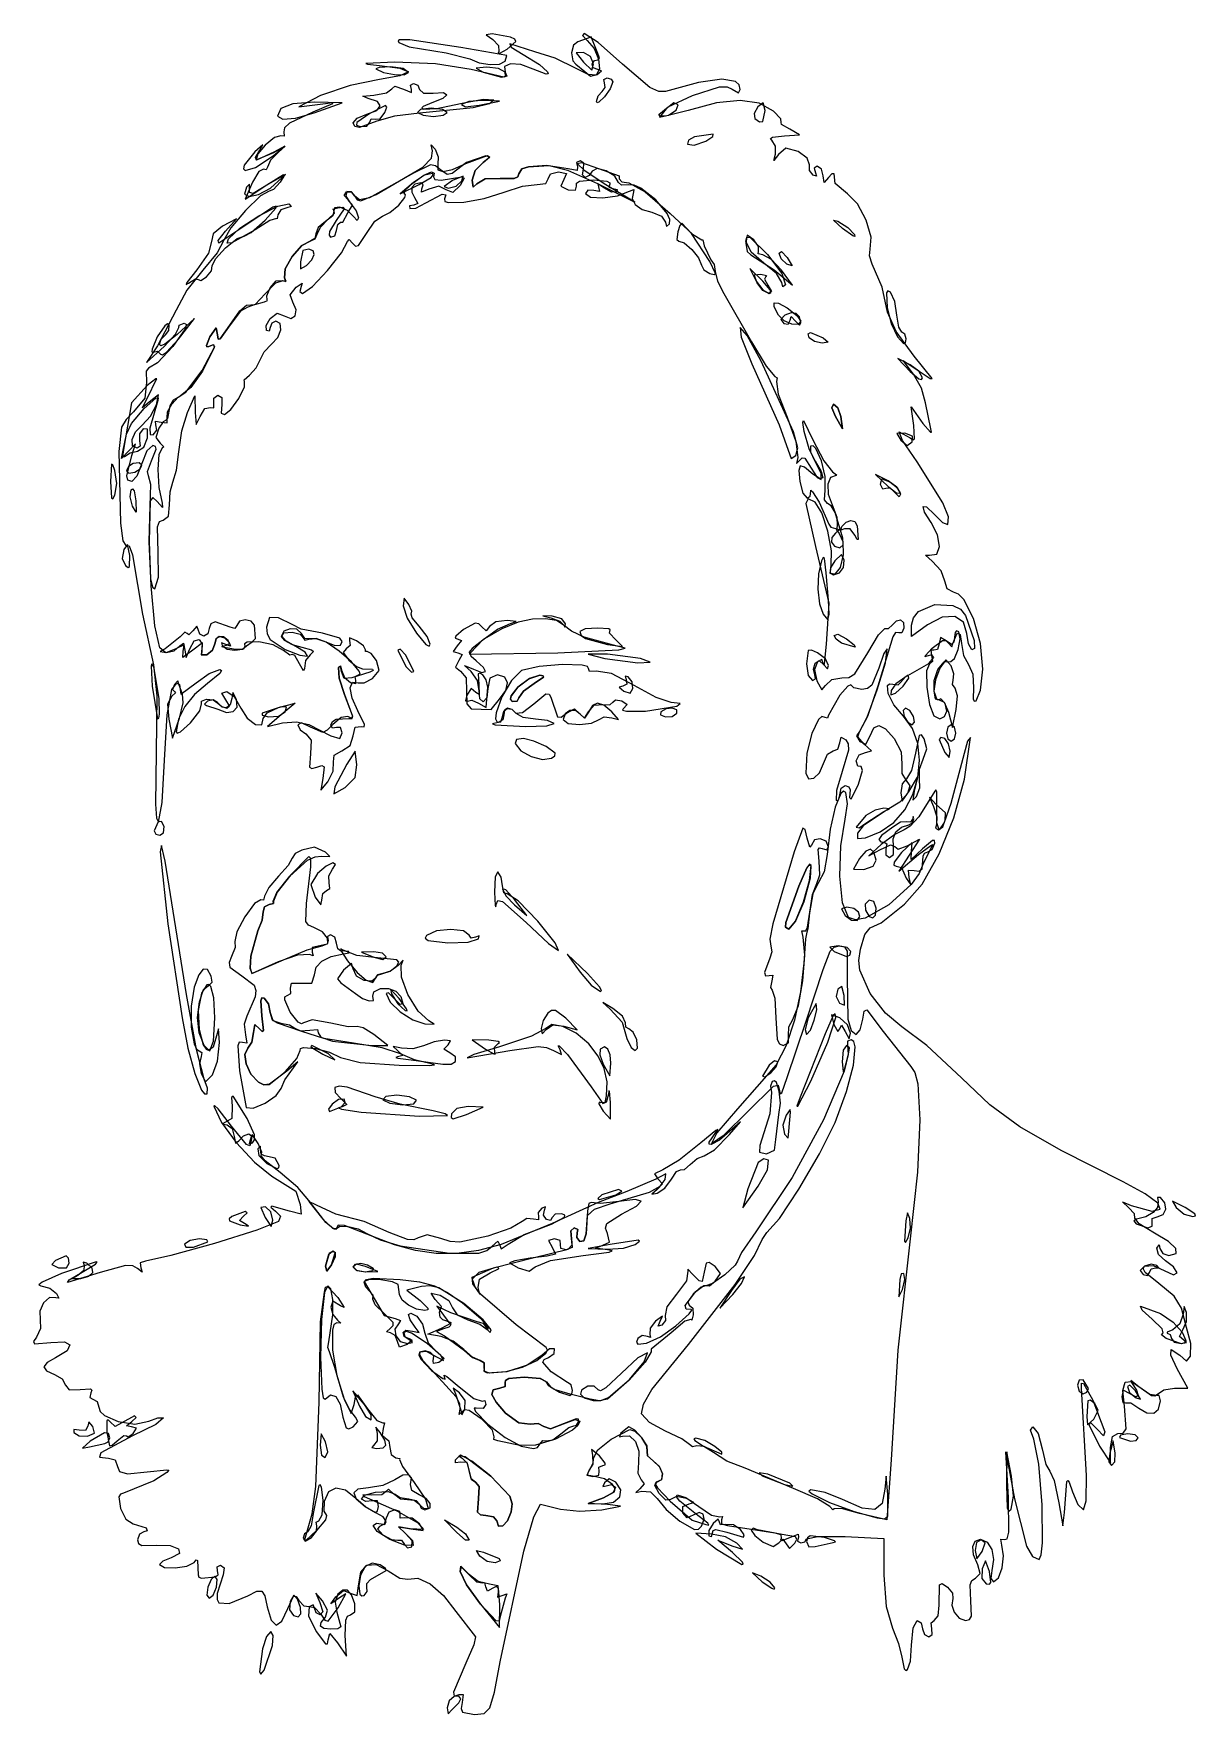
# Model space of a CAD drawing. Extents: x 68 to 142, y 0 to 108.
import ezdxf

# ---------------------------------------------------------------- set-up
doc = ezdxf.new("R2010")
doc.units = 0

msp = doc.modelspace()

# ---------------------------------------------------------------- linework, layer by layer
at = {"layer": 'Layer 1'}
for p, q in [((97.425995, 107.586749), (97.036704, 107.517957)), ((97.036704, 107.517957), (97.462331, 107.212098)), ((98.588398, 107.377199), (97.425995, 107.586749)), ((98.859569, 107.243578), (98.588398, 107.377199)), ((103.540343, 107.303468), (102.893701, 107.067107)), ((103.296221, 107.597332), (103.1761, 107.46773)), ((103.1761, 107.46773), (103.477196, 107.156359)), ((104.188617, 107.023009), (103.296221, 107.597332)), ((103.746013, 107.391662), (103.540343, 107.303468)), ((104.084679, 106.534059), (103.746013, 107.391662)), ((91.514053, 107.198963), (91.419464, 107.130737)), ((91.419464, 107.130737), (91.475688, 107.020893)), ((91.475688, 107.020893), (92.120963, 106.753752)), ((92.168368, 107.209585), (91.514053, 107.198963)), ((92.120963, 106.753752), (94.484179, 106.368606)), ((95.426449, 106.720679), (92.168368, 107.209585)), ((94.484179, 106.368606), (95.98913, 105.989017)), ((98.357681, 106.198567), (95.426449, 106.720679)), ((97.462331, 107.212098), (97.832395, 106.840094)), ((97.844742, 106.456448), (97.812165, 106.347186)), ((97.812165, 106.347186), (97.902686, 106.339855)), ((97.832395, 106.840094), (97.844742, 106.456448)), ((97.902686, 106.339855), (98.382376, 106.610612)), ((98.246909, 105.83062), (98.357681, 106.198567)), ((98.382376, 106.610612), (98.92314, 107.099342)), ((100.14556, 106.444453), (98.554443, 106.935961)), ((98.554443, 106.935961), (98.635549, 106.737447)), ((98.635549, 106.737447), (99.398024, 106.265948)), ((98.92314, 107.099342), (98.859569, 107.243578)), ((99.398024, 106.265948), (100.433615, 105.625523)), ((101.448017, 106.023237), (100.14556, 106.444453)), ((102.602747, 106.859585), (102.481656, 106.361551)), ((102.481656, 106.361551), (102.562883, 105.864045)), ((102.893701, 107.067107), (102.602747, 106.859585)), ((103.245421, 106.390478), (102.773933, 106.375044)), ((102.773933, 106.375044), (103.245421, 105.769589)), ((103.702885, 106.140932), (103.245421, 106.390478)), ((103.477196, 107.156359), (103.925312, 106.639143)), ((103.925312, 106.639143), (104.204624, 105.971643)), ((104.262259, 106.059485), (104.084679, 106.534059)), ((105.744853, 105.642236), (104.188617, 107.023009)), ((91.207224, 105.768178), (89.369163, 105.6892)), ((89.369163, 105.6892), (89.473276, 105.638648)), ((89.473276, 105.638648), (90.222973, 105.573445)), ((90.212126, 105.443402), (89.987671, 105.354017)), ((89.987671, 105.354017), (90.491675, 105.119844)), ((90.95781, 105.480664), (90.212126, 105.443402)), ((90.222973, 105.573445), (91.531074, 105.398202)), ((90.491675, 105.119844), (91.189453, 104.982674)), ((91.746886, 105.375007), (90.95781, 105.480664)), ((93.811872, 105.662301), (91.207224, 105.768178)), ((91.531074, 105.398202), (92.075058, 105.15893)), ((92.075058, 105.15893), (91.531074, 104.899021)), ((92.075058, 105.121183), (91.746886, 105.375007)), ((91.808187, 104.972967), (92.075058, 105.121183)), ((96.075208, 105.304275), (93.811872, 105.662301)), ((95.98913, 105.989017), (96.590501, 105.743258)), ((98.170224, 104.81065), (96.075208, 105.304275)), ((97.081331, 105.45597), (96.405276, 105.385061)), ((96.405276, 105.385061), (96.837561, 105.127886)), ((96.590501, 105.743258), (97.285369, 105.626582)), ((96.837561, 105.127886), (98.008255, 104.811973)), ((97.815814, 105.369715), (97.081331, 105.45597)), ((97.285369, 105.626582), (97.896562, 105.651524)), ((98.248673, 105.127886), (97.815814, 105.369715)), ((97.896562, 105.651524), (98.246909, 105.83062)), ((98.595189, 105.669444), (98.213494, 105.50155)), ((98.213494, 105.50155), (98.247262, 105.130355)), ((98.247262, 105.130355), (98.365624, 104.876443)), ((98.275837, 104.890951), (98.248673, 105.127886)), ((99.250066, 105.618066), (98.595189, 105.669444)), ((100.035846, 105.331439), (99.250066, 105.618066)), ((100.860013, 105.00071), (100.035846, 105.331439)), ((100.433615, 105.625523), (100.956773, 105.151258)), ((100.956773, 105.151258), (100.992601, 105.025671)), ((102.781165, 105.372008), (101.448017, 106.023237)), ((102.562883, 105.864045), (102.75894, 105.657053)), ((102.75894, 105.657053), (103.337496, 105.170925)), ((103.550353, 104.988054), (102.781165, 105.372008)), ((103.245421, 105.769589), (103.787552, 105.271555)), ((103.337496, 105.170925), (103.68485, 104.891172)), ((103.893121, 105.674692), (103.702885, 106.140932)), ((103.787552, 105.271555), (103.893121, 105.674692)), ((103.804926, 105.657053), (103.949477, 105.878818)), ((103.872307, 105.406316), (103.804926, 105.657053)), ((104.157704, 105.298983), (103.872307, 105.406316)), ((103.949477, 105.878818), (104.172874, 105.916698)), ((104.26539, 105.343433), (104.057868, 104.944089)), ((104.118193, 104.989244), (104.391155, 105.226135)), ((104.391155, 105.226135), (104.157704, 105.298983)), ((104.172874, 105.916698), (104.262259, 106.059485)), ((104.204624, 105.971643), (104.26539, 105.343433)), ((107.488414, 104.156115), (105.744853, 105.642236)), ((88.357042, 104.29286), (86.471532, 103.655038)), ((90.222973, 104.674566), (88.357042, 104.29286)), ((91.531074, 104.899021), (90.222973, 104.674566)), ((90.679997, 103.809996), (91.016724, 104.081899)), ((91.016724, 104.081899), (91.205901, 104.253438)), ((91.189453, 104.982674), (91.808187, 104.972967)), ((91.205901, 104.253438), (91.764966, 104.046621)), ((91.764966, 104.046621), (92.279361, 103.83275)), ((92.2137, 104.308339), (92.407022, 104.42233)), ((92.273319, 104.034274), (92.2137, 104.308339)), ((92.279361, 103.83275), (92.273319, 104.034274)), ((92.407022, 104.42233), (92.670812, 104.306663)), ((92.670812, 104.306663), (92.780614, 104.028277)), ((92.780614, 104.028277), (93.028573, 103.792709)), ((98.008255, 104.811973), (98.275837, 104.890951)), ((98.365624, 104.876443), (98.170224, 104.81065)), ((100.992601, 105.025671), (100.860013, 105.00071)), ((104.057868, 104.944089), (103.550353, 104.988054)), ((103.68485, 104.891172), (104.118193, 104.989244)), ((104.427932, 103.896691), (104.621608, 104.149721)), ((104.550082, 104.678623), (104.754252, 104.775108)), ((104.583508, 104.446672), (104.550082, 104.678623)), ((104.621608, 104.149721), (104.583508, 104.446672)), ((104.944918, 104.068907), (104.585889, 103.565741)), ((104.754252, 104.775108), (105.014779, 104.69732)), ((105.116555, 104.510525), (104.944918, 104.068907)), ((105.014779, 104.69732), (105.116555, 104.510525)), ((108.042612, 103.899706), (107.488414, 104.156115)), ((110.580392, 104.483239), (108.479235, 103.90798)), ((110.208906, 103.648688), (111.923671, 104.209076)), ((112.066723, 104.69635), (110.580392, 104.483239)), ((111.923671, 104.209076), (112.402733, 104.211655)), ((112.949935, 104.547643), (112.066723, 104.69635)), ((112.402733, 104.211655), (112.74044, 104.046621)), ((112.74044, 104.046621), (113.131186, 103.81198)), ((113.169031, 104.337712), (112.949935, 104.547643)), ((113.131186, 103.81198), (113.241738, 104.037449)), ((113.241738, 104.037449), (113.169031, 104.337712)), ((84.702924, 103.117184), (83.940703, 102.810135)), ((86.077126, 103.215476), (84.702924, 103.117184)), ((86.471532, 103.655038), (85.079647, 102.931534)), ((85.079647, 102.931534), (86.783388, 103.137513)), ((87.230843, 103.123357), (85.979407, 102.587179)), ((86.073951, 102.549079), (87.847014, 103.178788)), ((87.847014, 103.178788), (86.077126, 103.215476)), ((86.783388, 103.137513), (87.216616, 103.193753)), ((87.216616, 103.193753), (87.230843, 103.123357)), ((89.167682, 103.596697), (89.870195, 103.668796)), ((89.517417, 103.467713), (89.167682, 103.596697)), ((90.103216, 103.261768), (89.517417, 103.467713)), ((90.617908, 103.013114), (89.606318, 102.500748)), ((89.870195, 103.668796), (90.679997, 103.809996)), ((90.05429, 102.69708), (90.280565, 102.986171)), ((90.280565, 102.986171), (90.103216, 103.261768)), ((90.691077, 102.906404), (90.617908, 103.013114)), ((93.009699, 102.955523), (92.931575, 102.851768)), ((93.574365, 103.182315), (93.009699, 102.955523)), ((93.028573, 103.792709), (93.662559, 103.803205)), ((94.268091, 103.447555), (93.574365, 103.182315)), ((93.662559, 103.803205), (94.324955, 103.848123)), ((93.882913, 102.816132), (95.395405, 103.135043)), ((94.522544, 103.699532), (94.268091, 103.447555)), ((94.324955, 103.848123), (94.522544, 103.699532)), ((95.395405, 103.135043), (96.837164, 103.418103)), ((95.921705, 103.265439), (95.462432, 103.069074)), ((95.462432, 103.069074), (95.717844, 102.935679)), ((95.717844, 102.935679), (96.588147, 103.028504)), ((96.77018, 103.323427), (95.921705, 103.265439)), ((97.245064, 103.111319), (96.207499, 102.852203)), ((96.588147, 103.028504), (97.895895, 103.282857)), ((97.895895, 103.282857), (96.77018, 103.323427)), ((96.837164, 103.418103), (97.535709, 103.37599)), ((97.535709, 103.37599), (97.245064, 103.111319)), ((104.06951, 103.275802), (104.17477, 103.623023)), ((104.113719, 103.188344), (104.06951, 103.275802)), ((104.230432, 103.226286), (104.113719, 103.188344)), ((104.17477, 103.623023), (104.427932, 103.896691)), ((104.585889, 103.565741), (104.230432, 103.226286)), ((108.479235, 103.90798), (108.042612, 103.899706)), ((109.019779, 103.17182), (108.527566, 102.793907)), ((108.650928, 102.919948), (110.208906, 103.648688)), ((109.28498, 103.063429), (109.019779, 103.17182)), ((109.155555, 102.705051), (109.28498, 103.063429)), ((111.740739, 103.185342), (109.929858, 102.700773)), ((113.241958, 103.339875), (111.740739, 103.185342)), ((114.444264, 103.164274), (113.241958, 103.339875)), ((114.712602, 103.182844), (114.366747, 102.915262)), ((115.358406, 102.65844), (114.444264, 103.164274)), ((114.833825, 102.683134), (114.712602, 103.182844)), ((83.940703, 102.810135), (83.734124, 102.339429)), ((83.734124, 102.339429), (84.065807, 102.133506)), ((84.065807, 102.133506), (84.86825, 102.200633)), ((84.489184, 101.883563), (84.167969, 101.590824)), ((85.979407, 102.587179), (84.489184, 101.883563)), ((84.86825, 102.200633), (86.073951, 102.549079)), ((88.547278, 101.914784), (88.806349, 102.201901)), ((88.656595, 101.677326), (88.547278, 101.914784)), ((88.775614, 101.915798), (88.759187, 101.759435)), ((89.606318, 102.500748), (88.775614, 101.915798)), ((88.806349, 102.201901), (89.429223, 102.450654)), ((90.069868, 102.02097), (88.965673, 101.617172)), ((89.424549, 101.700648), (89.605612, 101.947945)), ((89.429223, 102.450654), (90.05429, 102.69708)), ((89.605612, 101.947945), (89.7088, 102.166138)), ((89.7088, 102.166138), (89.956979, 102.130331)), ((89.956979, 102.130331), (90.283254, 102.168167)), ((91.183941, 102.338867), (90.069868, 102.02097)), ((90.283254, 102.168167), (90.57434, 102.564248)), ((90.57434, 102.564248), (90.691077, 102.906404)), ((92.780614, 102.512037), (91.183941, 102.338867)), ((92.84429, 102.757041), (92.658906, 102.570245)), ((92.658906, 102.570245), (93.027074, 102.383317)), ((96.207499, 102.852203), (92.780614, 102.512037)), ((93.519684, 102.834829), (92.84429, 102.757041)), ((92.931575, 102.851768), (93.014153, 102.772387)), ((93.014153, 102.772387), (93.882913, 102.816132)), ((93.027074, 102.383317), (93.683373, 102.305662)), ((94.243496, 102.757041), (93.519684, 102.834829)), ((93.683373, 102.305662), (94.291606, 102.383317)), ((94.544504, 102.570245), (94.243496, 102.757041)), ((94.291606, 102.383317), (94.544504, 102.570245)), ((108.061987, 102.440511), (108.650928, 102.919948)), ((108.141737, 102.331096), (108.061987, 102.440511)), ((108.527566, 102.793907), (108.093693, 102.258875)), ((108.093693, 102.258875), (108.659152, 102.398795)), ((108.476744, 102.328185), (108.141737, 102.331096)), ((109.929858, 102.700773), (108.476744, 102.328185)), ((108.659152, 102.398795), (109.155555, 102.705051)), ((114.366747, 102.915262), (114.142998, 102.495236)), ((114.142998, 102.495236), (114.185419, 102.185012)), ((114.185419, 102.185012), (114.478572, 101.976002)), ((114.478572, 101.976002), (114.69364, 101.996452)), ((114.69364, 101.996452), (114.833825, 102.683134)), ((115.839375, 102.153526), (115.358406, 102.65844)), ((115.853354, 101.930659), (115.839375, 102.153526)), ((115.887397, 101.794487), (115.853354, 101.930659)), ((83.525638, 100.962587), (82.938108, 100.487488)), ((83.947406, 101.079406), (83.525638, 100.962587)), ((84.148136, 101.061149), (83.947406, 101.079406)), ((84.167969, 101.590824), (84.123442, 101.333406)), ((84.123442, 101.333406), (84.148136, 101.061149)), ((88.965673, 101.617172), (88.656595, 101.677326)), ((88.759187, 101.759435), (88.988956, 101.667134)), ((88.988956, 101.667134), (89.424549, 101.700648)), ((110.327086, 101.003206), (109.942911, 100.799917)), ((111.522915, 101.180653), (110.327086, 101.003206)), ((111.042873, 100.740033), (111.505508, 101.032773)), ((111.505508, 101.032773), (111.522915, 101.180653)), ((115.174118, 100.907118), (115.294333, 100.99615)), ((115.254689, 100.795067), (115.174118, 100.907118)), ((115.294333, 100.99615), (116.063962, 101.079758)), ((116.41674, 101.498506), (115.887397, 101.794487)), ((116.063962, 101.079758), (117.018359, 101.141891)), ((117.018359, 101.141891), (116.41674, 101.498506)), ((82.285468, 100.048236), (81.606376, 99.203817)), ((82.784605, 100.495249), (82.285468, 100.048236)), ((82.328877, 99.04811), (83.454575, 99.796352)), ((82.329114, 99.68978), (82.605085, 100.159361)), ((82.37331, 99.54341), (83.4895, 100.021777)), ((82.461703, 99.92435), (82.37331, 99.54341)), ((83.532539, 100.049647), (82.380101, 99.516335)), ((82.938108, 100.487488), (82.461703, 99.92435)), ((82.605085, 100.159361), (82.784605, 100.495249)), ((83.784775, 100.034477), (83.286476, 99.516158)), ((83.454575, 99.796352), (84.197084, 100.412214)), ((83.4895, 100.021777), (84.204934, 100.419446)), ((84.197084, 100.412214), (83.532539, 100.049647)), ((84.204934, 100.419446), (83.784775, 100.034477)), ((93.60929, 100.12373), (93.527489, 100.501291)), ((93.527489, 100.501291), (93.772979, 100.221097)), ((93.540933, 99.655891), (93.60929, 100.12373)), ((93.772979, 100.221097), (93.969211, 99.731)), ((95.731249, 99.309166), (97.11533, 99.81183)), ((97.01395, 99.803055), (95.779227, 99.37443)), ((97.248944, 99.707276), (97.01395, 99.803055)), ((97.11533, 99.81183), (97.261054, 99.71889)), ((109.942911, 100.799917), (109.892111, 100.53895)), ((109.892111, 100.53895), (110.307154, 100.473465)), ((110.307154, 100.473465), (111.042873, 100.740033)), ((115.500223, 100.422224), (115.254689, 100.795067)), ((115.393772, 99.493316), (115.492814, 99.913122)), ((115.683667, 99.891602), (115.393772, 99.493316)), ((115.492814, 99.913122), (115.500223, 100.422224)), ((116.157669, 100.288433), (115.683667, 99.891602)), ((116.945201, 100.067991), (116.157669, 100.288433)), ((117.521464, 99.653565), (116.945201, 100.067991)), ((81.606376, 99.203817), (81.552781, 98.967668)), ((81.552781, 98.967668), (81.666828, 98.86052)), ((81.666828, 98.86052), (82.328877, 99.04811)), ((82.535059, 98.807824), (82.135185, 98.112895)), ((82.380101, 99.516335), (82.329114, 99.68978)), ((82.840741, 98.957446), (82.535059, 98.807824)), ((83.009193, 98.896945), (82.840741, 98.957446)), ((83.079219, 99.08621), (83.009193, 98.896945)), ((83.286476, 99.516158), (83.079219, 99.08621)), ((92.390442, 98.685807), (89.592868, 97.119032)), ((90.025065, 97.331492), (92.987033, 99.086122)), ((93.476821, 99.219428), (92.390442, 98.685807)), ((92.987033, 99.086122), (93.540933, 99.655891)), ((93.052937, 98.561596), (93.546142, 98.777882)), ((93.614581, 98.676282), (93.101245, 98.554926)), ((93.798853, 99.160519), (93.476821, 99.219428)), ((93.546142, 98.777882), (93.72381, 98.683293)), ((93.663452, 98.581495), (93.614581, 98.676282)), ((93.72381, 98.683293), (93.681609, 98.456148)), ((94.117643, 98.902413), (93.798853, 99.160519)), ((93.969211, 99.731), (93.944781, 99.250957)), ((93.944781, 99.250957), (93.9466, 98.905345)), ((93.9466, 98.905345), (94.277363, 98.800901)), ((94.554161, 98.613928), (94.117643, 98.902413)), ((94.277363, 98.800901), (94.888452, 98.936037)), ((95.779227, 99.37443), (94.86024, 98.663582)), ((94.888452, 98.936037), (95.731249, 99.309166)), ((96.340894, 98.872956), (96.137649, 98.248715)), ((96.137649, 98.248715), (96.340894, 98.872956)), ((96.837561, 99.382896), (96.340894, 98.872956)), ((96.340894, 98.872956), (96.837561, 99.382896)), ((97.261054, 99.71889), (96.837561, 99.382896)), ((96.837561, 99.382896), (97.248944, 99.707276)), ((99.130618, 98.650529), (99.312034, 98.963752)), ((99.312034, 98.963752), (99.130618, 98.650529)), ((99.312034, 98.963752), (99.747979, 99.104202)), ((99.747979, 99.104202), (99.312034, 98.963752)), ((99.747979, 99.104202), (101.047614, 99.184988)), ((100.894508, 99.18146), (99.747979, 99.104202)), ((102.261523, 98.97191), (100.894508, 99.18146)), ((101.047614, 99.184988), (102.234844, 98.875557)), ((101.140394, 98.64828), (101.643103, 98.777882)), ((101.643103, 98.777882), (102.159879, 98.679942)), ((102.159879, 98.679942), (101.988473, 98.291754)), ((102.234844, 98.875557), (104.130893, 98.043045)), ((102.839064, 98.861623), (102.261523, 98.97191)), ((103.028109, 99.483438), (102.808549, 99.368741)), ((102.808549, 99.368741), (102.85807, 99.092913)), ((102.838712, 99.307578), (103.12633, 99.373834)), ((103.327182, 98.841272), (102.838712, 99.307578)), ((102.85807, 99.092913), (102.839064, 98.861623)), ((103.258914, 99.327995), (103.028109, 99.483438)), ((103.12633, 99.373834), (104.207799, 98.993077)), ((103.184699, 98.580547), (103.236248, 98.954271)), ((103.236248, 98.954271), (103.258914, 99.327995)), ((104.573983, 98.021879), (103.327182, 98.841272)), ((103.792226, 98.828329), (103.605695, 98.543637)), ((104.121523, 98.984467), (103.792226, 98.828329)), ((104.694633, 98.834679), (104.121523, 98.984467)), ((104.207799, 98.993077), (105.52225, 98.53129)), ((105.238638, 98.497831), (104.694633, 98.834679)), ((117.666985, 99.230143), (117.521464, 99.653565)), ((117.668308, 98.855537), (117.666985, 99.230143)), ((117.897702, 98.558454), (117.668308, 98.855537)), ((118.159816, 99.13066), (117.969933, 99.010936)), ((117.969933, 99.010936), (118.037755, 98.723201)), ((118.037755, 98.723201), (118.114043, 98.493322)), ((118.425193, 98.949244), (118.159816, 99.13066)), ((118.5387, 98.513299), (118.425193, 98.949244)), ((81.750657, 97.800687), (81.613889, 97.360977)), ((82.135185, 98.112895), (81.668107, 97.029514)), ((81.668107, 97.029514), (83.046058, 97.953793)), ((81.935733, 97.996964), (81.750657, 97.800687)), ((81.93269, 97.775992), (81.935733, 97.996964)), ((81.943704, 97.463613), (81.93269, 97.775992)), ((83.250316, 98.056098), (82.166582, 97.406061)), ((82.520793, 97.322403), (83.278186, 97.735776)), ((83.046058, 97.953793), (84.11255, 98.60383)), ((83.474551, 97.641937), (83.200927, 97.538926)), ((84.240917, 98.615957), (83.250316, 98.056098)), ((83.278186, 97.735776), (84.240917, 98.615957)), ((83.896606, 98.12489), (83.474551, 97.641937)), ((84.137316, 98.499943), (83.896606, 98.12489)), ((84.11255, 98.60383), (84.137316, 98.499943)), ((92.392911, 98.087495), (91.545891, 97.374178)), ((91.545891, 97.374178), (92.767208, 97.962965)), ((91.806947, 97.378412), (91.863193, 97.604223)), ((91.863193, 97.604223), (92.385238, 98.084497)), ((92.298366, 97.781549), (92.28527, 97.481478)), ((92.495878, 97.992587), (92.298366, 97.781549)), ((92.385238, 98.084497), (93.052937, 98.561596)), ((93.101245, 98.554926), (92.392911, 98.087495)), ((92.860342, 98.072326), (92.495878, 97.992587)), ((92.767208, 97.962965), (93.520037, 98.415403)), ((93.012036, 97.958335), (92.860342, 98.072326)), ((92.910701, 97.471325), (92.935131, 97.68427)), ((93.389509, 97.66769), (92.910701, 97.471325)), ((92.935131, 97.68427), (93.012036, 97.958335)), ((94.016836, 97.859513), (93.389509, 97.66769)), ((93.520037, 98.415403), (93.663452, 98.581495)), ((93.681609, 98.456148), (93.753785, 98.289114)), ((93.753785, 98.289114), (94.162445, 98.236147)), ((94.489118, 97.633823), (94.016836, 97.859513)), ((94.162445, 98.236147), (95.478307, 98.468848)), ((94.897282, 98.214496), (94.360618, 97.851619)), ((94.360618, 97.851619), (94.609768, 97.731895)), ((94.913907, 97.465901), (94.489118, 97.633823)), ((94.86024, 98.663582), (94.554161, 98.613928)), ((94.609768, 97.731895), (95.113844, 97.864893)), ((95.563724, 98.509021), (94.897282, 98.214496)), ((95.388702, 97.914987), (94.913907, 97.465901)), ((95.113844, 97.864893), (95.491713, 98.202148)), ((95.642526, 98.382418), (95.388702, 97.914987)), ((95.478307, 98.468848), (95.642526, 98.382418)), ((95.491713, 98.202148), (95.563724, 98.509021)), ((96.137649, 98.248715), (96.208337, 97.803553)), ((96.208337, 97.803553), (96.137649, 98.248715)), ((96.208337, 97.803553), (96.443861, 98.017998)), ((96.443861, 98.017998), (96.208337, 97.803553)), ((96.443861, 98.017998), (96.981274, 98.329766)), ((96.981274, 98.329766), (96.443861, 98.017998)), ((96.981274, 98.329766), (97.937523, 98.353137)), ((97.937523, 98.353137), (96.981274, 98.329766)), ((97.937523, 98.353137), (98.829478, 98.359355)), ((98.829478, 98.359355), (97.937523, 98.353137)), ((98.183762, 97.478248), (99.360894, 97.862599)), ((98.829478, 98.359355), (99.054975, 98.469571)), ((99.054975, 98.469571), (98.829478, 98.359355)), ((99.054975, 98.469571), (99.130618, 98.650529)), ((99.130618, 98.650529), (99.054975, 98.469571)), ((99.360894, 97.862599), (100.30043, 97.976018)), ((100.30043, 97.976018), (100.833389, 98.040047)), ((100.833389, 98.040047), (100.982702, 98.33691)), ((100.982702, 98.33691), (101.140394, 98.64828)), ((101.988473, 98.291754), (101.809702, 97.868817)), ((101.809702, 97.868817), (102.271753, 97.626062)), ((102.271753, 97.626062), (102.737067, 97.602646)), ((102.737067, 97.602646), (102.798098, 97.864187)), ((102.798098, 97.864187), (102.809034, 98.044859)), ((102.809034, 98.044859), (102.999358, 98.172118)), ((102.999358, 98.172118), (103.91076, 98.263884)), ((103.34561, 98.425104), (103.184699, 98.580547)), ((103.605695, 98.543637), (103.34561, 98.425104)), ((103.524733, 97.616096), (103.363954, 97.396051)), ((103.911465, 97.584787), (103.524733, 97.616096)), ((103.91076, 98.263884), (104.732292, 98.173706)), ((104.130893, 98.043045), (106.531548, 96.837603)), ((104.53941, 97.757295), (104.15841, 98.008826)), ((104.15841, 98.008826), (104.19651, 97.811623)), ((104.19651, 97.811623), (104.260231, 97.533502)), ((105.033564, 97.477101), (104.53941, 97.757295)), ((106.531548, 96.837603), (104.573983, 98.021879)), ((104.732292, 98.173706), (104.922097, 98.086233)), ((104.920411, 97.98272), (104.872918, 97.796762)), ((104.872918, 97.796762), (105.127844, 97.719548)), ((104.922097, 98.086233), (104.920411, 97.98272)), ((105.127844, 97.719548), (105.393398, 97.652961)), ((105.480622, 98.092787), (105.238638, 98.497831)), ((105.393398, 97.652961), (105.371614, 97.492712)), ((105.668741, 97.925041), (105.480622, 98.092787)), ((105.52225, 98.53129), (105.52225, 98.33691)), ((105.52225, 98.33691), (105.684175, 98.149981)), ((106.120914, 97.953087), (105.668741, 97.925041)), ((105.684175, 98.149981), (106.13185, 98.072326)), ((106.469194, 97.927542), (106.120914, 97.953087)), ((106.13185, 98.072326), (107.177881, 97.49571)), ((106.185825, 97.543159), (106.460242, 97.65446)), ((106.460242, 97.65446), (106.440178, 97.492712)), ((106.905977, 97.730142), (106.469194, 97.927542)), ((107.855876, 97.000057), (106.905977, 97.730142)), ((118.114043, 98.493322), (117.897702, 98.558454)), ((118.604625, 98.101695), (118.5387, 98.513299)), ((118.886186, 98.425104), (118.604625, 98.101695)), ((119.087181, 98.652811), (118.886186, 98.425104)), ((119.232879, 98.653969), (119.087181, 98.652811)), ((119.297525, 98.034579), (119.232879, 98.653969)), ((120.092687, 97.381939), (119.297525, 98.034579)), ((83.431997, 96.529275), (81.440918, 95.195069)), ((81.613889, 97.360977), (81.918315, 97.199509)), ((82.649976, 97.252735), (81.687333, 96.317785)), ((81.918315, 97.199509), (82.520793, 97.322403)), ((82.166582, 97.406061), (81.943704, 97.463613)), ((82.543085, 95.979294), (83.751515, 96.594638)), ((83.200927, 97.538926), (82.649976, 97.252735)), ((83.638278, 96.582754), (83.431997, 96.529275)), ((83.62016, 96.451487), (83.638278, 96.582754)), ((83.751515, 96.594638), (84.449762, 96.746233)), ((84.606483, 96.558512), (84.313942, 96.490117)), ((84.449762, 96.746233), (84.606483, 96.558512)), ((87.98226, 97.261642), (88.119711, 97.496945)), ((88.222369, 96.996706), (87.98226, 97.261642)), ((88.154989, 97.518465), (88.086109, 97.22341)), ((88.086109, 97.22341), (88.368067, 96.789978)), ((88.119711, 97.496945), (88.425878, 97.504486)), ((88.436109, 97.510748), (88.154989, 97.518465)), ((88.216725, 96.158858), (88.500403, 96.661787)), ((88.500403, 96.661787), (88.222369, 96.996706)), ((88.368067, 96.789978), (88.742276, 96.292252)), ((88.425878, 97.504486), (88.665106, 97.215428)), ((88.665106, 97.215428), (88.436109, 97.510748)), ((88.665106, 97.215428), (88.807799, 96.983929)), ((88.954444, 96.982716), (88.665106, 97.215428)), ((88.807799, 96.983929), (89.038036, 96.922358)), ((89.592868, 97.119032), (88.954444, 96.982716)), ((89.038036, 96.922358), (90.025065, 97.331492)), ((90.895027, 96.175136), (91.455403, 96.659494)), ((91.455403, 96.659494), (91.84433, 97.147623)), ((91.894856, 97.311504), (91.806947, 97.378412)), ((91.84433, 97.147623), (91.894856, 97.311504)), ((92.412314, 96.661214), (92.153551, 96.598816)), ((92.153551, 96.598816), (92.169955, 96.448842)), ((92.28527, 97.481478), (92.47405, 97.134642)), ((92.681175, 96.764975), (92.412314, 96.661214)), ((92.47405, 97.134642), (92.681175, 96.764975)), ((92.556909, 96.464893), (93.189131, 96.80162)), ((93.189131, 96.80162), (94.237367, 97.345339)), ((94.237367, 97.345339), (94.456403, 97.307536)), ((94.456403, 97.307536), (94.387871, 97.046095)), ((94.387871, 97.046095), (94.400508, 96.893635)), ((94.400508, 96.893635), (94.640311, 96.811001)), ((94.640311, 96.811001), (95.610996, 96.833546)), ((95.610996, 96.833546), (96.919091, 97.070403)), ((96.919091, 97.070403), (98.183762, 97.478248)), ((103.363954, 97.396051), (103.696128, 97.16707)), ((103.696128, 97.16707), (104.484906, 97.126043)), ((104.260231, 97.533502), (103.911465, 97.584787)), ((104.484906, 97.126043), (105.418676, 97.256797)), ((105.371614, 97.492712), (105.033564, 97.477101)), ((105.418676, 97.256797), (106.185825, 97.543159)), ((106.440178, 97.492712), (106.351736, 97.084674)), ((106.351736, 97.084674), (106.549407, 96.696977)), ((106.549407, 96.696977), (106.985534, 96.382503)), ((107.177881, 97.49571), (108.777685, 96.109469)), ((108.592256, 96.123393), (107.855876, 97.000057)), ((120.722511, 96.731081), (120.092687, 97.381939)), ((121.271274, 95.684239), (120.722511, 96.731081)), ((81.112129, 95.779269), (80.219953, 95.30196)), ((80.40622, 94.985518), (81.112129, 95.779269)), ((81.687333, 96.317785), (80.756176, 95.211649)), ((81.322881, 95.188796), (82.543085, 95.979294)), ((82.052547, 94.913067), (82.943399, 95.691074)), ((83.234618, 95.662764), (82.291819, 95.086413)), ((82.943399, 95.691074), (83.62016, 96.451487)), ((83.652483, 95.791969), (83.234618, 95.662764)), ((83.69658, 95.787868), (83.652483, 95.791969)), ((83.740678, 96.043852), (83.69658, 95.787868)), ((83.927297, 96.356811), (83.740678, 96.043852)), ((84.313942, 96.490117), (83.927297, 96.356811)), ((86.796794, 95.609936), (86.318868, 95.219234)), ((86.461478, 95.251293), (86.959777, 95.752811)), ((87.244337, 95.968358), (86.796794, 95.609936)), ((86.959777, 95.752811), (87.354447, 96.140558)), ((87.464955, 95.668497), (87.043782, 94.963205)), ((87.320669, 96.29503), (87.244337, 95.968358)), ((87.245086, 96.385959), (87.578197, 96.480944)), ((87.312555, 96.324311), (87.245086, 96.385959)), ((87.354447, 96.140558), (87.312555, 96.324311)), ((87.352243, 96.485927), (87.320669, 96.29503)), ((87.691791, 96.517281), (87.352243, 96.485927)), ((87.971236, 96.423971), (87.464955, 95.668497)), ((87.566732, 95.426667), (87.753527, 95.561252)), ((87.578197, 96.480944), (87.883609, 96.514436)), ((88.180477, 96.31117), (87.691791, 96.517281)), ((87.753527, 95.561252), (87.886878, 95.561252)), ((87.883609, 96.514436), (87.971236, 96.423971)), ((87.886878, 95.561252), (88.216725, 96.158858)), ((88.570209, 95.930964), (88.180477, 96.31117)), ((88.80485, 95.674097), (88.570209, 95.930964)), ((88.742276, 96.292252), (88.894764, 95.842416)), ((88.894764, 95.842416), (88.80485, 95.674097)), ((89.402765, 94.845818), (89.937664, 95.629603)), ((89.937664, 95.629603), (90.41806, 95.955658)), ((90.41806, 95.955658), (90.895027, 96.175136)), ((92.169955, 96.448842), (92.556909, 96.464893)), ((106.985534, 96.382503), (107.612459, 96.194136)), ((107.612459, 96.194136), (108.226293, 95.955482)), ((108.226293, 95.955482), (108.484527, 95.567602)), ((108.484527, 95.567602), (108.551643, 95.298918)), ((108.551643, 95.298918), (108.736763, 95.46071)), ((108.762141, 95.742769), (108.592256, 96.123393)), ((108.736763, 95.46071), (108.762141, 95.742769)), ((108.777685, 96.109469), (110.194309, 94.80741)), ((109.525839, 95.492108), (109.39444, 95.361437)), ((110.130942, 94.853932), (109.525839, 95.492108)), ((119.768131, 95.15838), (119.190192, 95.69156)), ((119.190192, 95.69156), (119.480617, 95.633924)), ((119.480617, 95.633924), (120.109532, 95.222806)), ((121.591635, 94.602275), (121.271274, 95.684239)), ((79.628389, 94.82033), (79.516514, 94.331821)), ((80.219953, 95.30196), (79.628389, 94.82033)), ((80.299681, 94.411901), (79.873217, 93.613124)), ((79.942367, 94.389511), (80.40622, 94.985518)), ((79.981519, 94.230133), (79.942367, 94.389511)), ((81.440918, 95.195069), (79.981519, 94.230133)), ((80.756176, 95.211649), (80.299681, 94.411901)), ((80.410762, 93.932388), (81.14082, 94.530677)), ((80.516298, 94.22951), (80.589312, 94.511738)), ((80.589312, 94.511738), (81.322881, 95.188796)), ((82.291819, 95.086413), (80.804506, 94.240936)), ((81.14082, 94.530677), (81.587674, 94.683541)), ((81.587674, 94.683541), (82.052547, 94.913067)), ((85.845351, 94.384032), (85.276883, 94.069839)), ((86.109185, 94.51725), (85.845351, 94.384032)), ((85.845351, 94.368157), (86.134056, 94.493217)), ((86.169554, 94.814774), (86.109185, 94.51725)), ((86.134056, 94.493217), (86.254221, 94.79396)), ((86.318868, 95.219234), (86.169554, 94.814774)), ((86.254221, 94.79396), (86.461478, 95.251293)), ((87.043782, 94.963205), (87.012269, 94.731375)), ((87.012269, 94.731375), (87.110766, 94.611927)), ((87.110766, 94.611927), (87.377907, 94.686892)), ((87.377907, 94.686892), (87.488944, 95.044432)), ((87.488944, 95.044432), (87.566732, 95.426667)), ((88.199792, 94.343463), (88.295262, 94.465347)), ((88.295262, 94.465347), (88.516939, 94.228457)), ((88.884181, 94.073984), (89.402765, 94.845818)), ((109.270516, 94.941774), (109.207325, 94.458027)), ((109.207325, 94.458027), (109.331194, 94.34946)), ((109.39444, 95.361437), (109.270516, 94.941774)), ((111.316981, 93.054765), (110.130942, 94.853932)), ((110.194309, 94.80741), (110.799456, 94.433774)), ((110.799456, 94.433774), (110.855459, 94.439727)), ((110.855459, 94.439727), (110.952209, 94.050657)), ((113.682755, 94.733723), (113.594516, 94.216815)), ((113.608274, 94.354046), (113.667282, 94.61627)), ((113.667282, 94.61627), (113.888777, 94.579383)), ((114.10675, 94.435185), (113.682755, 94.733723)), ((113.888777, 94.579383), (114.990811, 93.50244)), ((114.404538, 94.009426), (114.10675, 94.435185)), ((120.431089, 94.690684), (119.768131, 95.15838)), ((120.109532, 95.222806), (120.538951, 94.773852)), ((120.567041, 94.657126), (120.431089, 94.690684)), ((120.538951, 94.773852), (120.567041, 94.657126)), ((121.536254, 93.846046), (121.591635, 94.602275)), ((79.316621, 93.594824), (78.570363, 92.51572)), ((79.873217, 93.613124), (78.967591, 92.511134)), ((79.516514, 94.331821), (79.316621, 93.594824)), ((79.761601, 93.231572), (80.410762, 93.932388)), ((80.804506, 94.240936), (80.516298, 94.22951)), ((84.663369, 93.368031), (84.221834, 92.584203)), ((84.221883, 92.587279), (84.665618, 93.371206)), ((85.276883, 94.069839), (84.663369, 93.368031)), ((84.665618, 93.371206), (85.280206, 94.067557)), ((85.345112, 93.750795), (85.197298, 93.025484)), ((85.280206, 94.067557), (85.845351, 94.368157)), ((85.725054, 93.83899), (85.345112, 93.750795)), ((85.999361, 93.745035), (85.725054, 93.83899)), ((85.916943, 93.169114), (86.060546, 93.502219)), ((86.060546, 93.502219), (85.999361, 93.745035)), ((86.922074, 92.488556), (87.808533, 93.608163)), ((87.808533, 93.608163), (88.199792, 94.343463)), ((88.516939, 94.228457), (88.69464, 94.044478)), ((88.69464, 94.044478), (88.884181, 94.073984)), ((109.331194, 94.34946), (109.67766, 94.252699)), ((109.67766, 94.252699), (110.159561, 93.830171)), ((110.159561, 93.830171), (110.587552, 93.283552)), ((110.952209, 94.050657), (111.378012, 93.168712)), ((113.594516, 94.216815), (113.690119, 93.700833)), ((113.94725, 93.656339), (113.608274, 94.354046)), ((113.690119, 93.700833), (113.92013, 93.486212)), ((113.92013, 93.486212), (115.408148, 92.516073)), ((114.754803, 92.949637), (113.94725, 93.656339)), ((114.393382, 93.547198), (114.400967, 93.704582)), ((114.682131, 93.475276), (114.393382, 93.547198)), ((114.400967, 93.704582), (114.404538, 94.009426)), ((115.239255, 93.185601), (114.682131, 93.475276)), ((114.990811, 93.50244), (115.905124, 92.300305)), ((115.722473, 93.597337), (115.876813, 93.685355)), ((115.864334, 93.217836), (115.722473, 93.597337)), ((115.876813, 93.685355), (116.232237, 93.309823)), ((116.232237, 93.309823), (116.55472, 92.77801)), ((121.491407, 93.426725), (121.536254, 93.846046)), ((121.670663, 92.883314), (121.491407, 93.426725)), ((78.967591, 92.511134), (77.94943, 91.217585)), ((78.570363, 92.51572), (77.949695, 91.72391)), ((79.19478, 92.071925), (79.517925, 92.457114)), ((79.517925, 92.457114), (79.557436, 92.771131)), ((79.557436, 92.771131), (79.761601, 93.231572)), ((84.169303, 92.023947), (84.221883, 92.587279)), ((84.221834, 92.584203), (84.169303, 92.023947)), ((85.197298, 93.025484), (85.198842, 92.596197)), ((85.198842, 92.596197), (85.576887, 92.804292)), ((85.576887, 92.804292), (85.916943, 93.169114)), ((85.955512, 91.464728), (86.922074, 92.488556)), ((110.587552, 93.283552), (110.772292, 92.814523)), ((110.772292, 92.814523), (110.928925, 92.534682)), ((110.928925, 92.534682), (111.305692, 92.298761)), ((111.305692, 92.298761), (111.572519, 92.220086)), ((111.662836, 92.288487), (111.316981, 93.054765)), ((111.378012, 93.168712), (111.580506, 92.863779)), ((111.572519, 92.220086), (111.662836, 92.288487)), ((111.580506, 92.863779), (111.646476, 92.427878)), ((111.646476, 92.427878), (111.794422, 91.795082)), ((114.691303, 91.810517), (113.867213, 92.604267)), ((113.867213, 92.604267), (114.272203, 91.810517)), ((114.14388, 92.211846), (114.569242, 92.24655)), ((114.569242, 92.24655), (114.911524, 92.155754)), ((115.556403, 92.292985), (114.754803, 92.949637)), ((115.876284, 92.505136), (115.239255, 93.185601)), ((115.408148, 92.516073), (116.570551, 91.545933)), ((115.892865, 91.714914), (115.556403, 92.292985)), ((116.221301, 92.891781), (115.864334, 93.217836)), ((116.570551, 91.545933), (115.876284, 92.505136)), ((115.905124, 92.300305), (116.142631, 91.576272)), ((116.55472, 92.77801), (116.221301, 92.891781)), ((122.291376, 91.420344), (121.670663, 92.883314)), ((77.94943, 91.217585), (77.251679, 89.958432)), ((77.949695, 91.72391), (77.902075, 91.593679)), ((77.902075, 91.593679), (78.052132, 91.677166)), ((78.052132, 91.677166), (78.48821, 91.942059)), ((78.48821, 91.942059), (78.669494, 91.898711)), ((78.669494, 91.898711), (78.82379, 91.84112)), ((78.82379, 91.84112), (79.19478, 92.071925)), ((83.594848, 91.674036), (82.941283, 90.99313)), ((83.045881, 90.861279), (83.2609, 91.379422)), ((83.2609, 91.379422), (83.645736, 91.813912)), ((84.071936, 91.830272), (83.594848, 91.674036)), ((83.645736, 91.813912), (84.033483, 91.853908)), ((84.033483, 91.853908), (84.247576, 91.790893)), ((84.248678, 91.794024), (84.071936, 91.830272)), ((84.247576, 91.790893), (84.169303, 92.023947)), ((84.169303, 92.023947), (84.248678, 91.794024)), ((84.522169, 90.927822), (84.906609, 91.410819)), ((84.906609, 91.410819), (85.292328, 91.667774)), ((85.242806, 91.457739), (85.157302, 91.146236)), ((85.292328, 91.667774), (85.242806, 91.457739)), ((85.323945, 91.016766), (85.955512, 91.464728)), ((111.794422, 91.795082), (112.195046, 91.016766)), ((114.317005, 91.690572), (114.14388, 92.211846)), ((114.272203, 91.810517), (114.681601, 91.249864)), ((114.684424, 91.21463), (114.317005, 91.690572)), ((114.681601, 91.249864), (115.096292, 91.016766)), ((115.061367, 91.016766), (114.684424, 91.21463)), ((115.150046, 91.249864), (114.691303, 91.810517)), ((114.874395, 92.102264), (114.785891, 91.927551)), ((114.785891, 91.927551), (115.005628, 91.545933)), ((114.911524, 92.155754), (114.874395, 92.102264)), ((115.005628, 91.545933), (115.235772, 91.151174)), ((115.193896, 91.079373), (115.150046, 91.249864)), ((115.961524, 91.432338), (115.892865, 91.714914)), ((116.142631, 91.576272), (115.961524, 91.432338)), ((122.63798, 89.83249), (122.291376, 91.420344)), ((122.66838, 91.186937), (122.583079, 91.056454)), ((122.827069, 91.097552), (122.66838, 91.186937)), ((81.322296, 89.915393), (81.746424, 90.272757)), ((81.826857, 90.145757), (81.357442, 89.897446)), ((81.746424, 90.272757), (82.285468, 90.313679)), ((82.292259, 90.309226), (81.826857, 90.145757)), ((82.285468, 90.313679), (82.90283, 90.487599)), ((82.941283, 90.99313), (82.292259, 90.309226)), ((82.90283, 90.487599), (83.096505, 90.562741)), ((83.066872, 90.619891), (83.045881, 90.861279)), ((83.096505, 90.562741), (83.066872, 90.619891)), ((84.692826, 90.456202), (84.522169, 90.927822)), ((84.916167, 89.982586), (84.692826, 90.456202)), ((85.157302, 91.146236), (85.323945, 91.016766)), ((112.195046, 91.016766), (113.971988, 87.929958)), ((115.235772, 91.151174), (115.061367, 91.016766)), ((115.096292, 91.016766), (115.193896, 91.079373)), ((115.409989, 90.162343), (115.413704, 90.422115)), ((115.688253, 89.630348), (115.409989, 90.162343)), ((115.413704, 90.422115), (115.692718, 90.404007)), ((115.692718, 90.404007), (116.240351, 90.102365)), ((116.240351, 90.102365), (116.863225, 89.611739)), ((122.583079, 91.056454), (122.624574, 90.096721)), ((122.624574, 90.096721), (122.878679, 89.105531)), ((123.103162, 90.514587), (122.827069, 91.097552)), ((123.244053, 89.636346), (123.103162, 90.514587)), ((77.251679, 89.958432), (76.07834, 87.665375)), ((76.702602, 89.085852), (76.526544, 88.961084)), ((76.804709, 89.020748), (76.702602, 89.085852)), ((76.793156, 88.664619), (76.804709, 89.020748)), ((78.43278, 89.429265), (77.31659, 88.393156)), ((77.404785, 88.106347), (78.43278, 89.429265)), ((77.453204, 89.002845), (77.777671, 89.111412)), ((77.777671, 89.111412), (77.91354, 89.037185)), ((77.91354, 89.037185), (77.829574, 88.754136)), ((80.68809, 88.992879), (81.322296, 89.915393)), ((81.357442, 89.897446), (80.69832, 89.010165)), ((83.00099, 88.975725), (83.25208, 89.425032)), ((83.25208, 89.425032), (83.702313, 89.757834)), ((83.359237, 89.131961), (83.255608, 88.841184)), ((83.608386, 89.252876), (83.359237, 89.131961)), ((83.903992, 89.091651), (83.608386, 89.252876)), ((83.702313, 89.757834), (84.153075, 89.592954)), ((83.942026, 88.699676), (83.903992, 89.091651)), ((84.153075, 89.592954), (84.567909, 89.425616)), ((84.567909, 89.425616), (84.848401, 89.597276)), ((84.848401, 89.597276), (84.916167, 89.982586)), ((116.058918, 89.274506), (115.688253, 89.630348)), ((116.097476, 89.626468), (115.837479, 89.351477)), ((115.837479, 89.351477), (116.026215, 89.09977)), ((116.026215, 89.09977), (116.303631, 89.065022)), ((116.535582, 89.060612), (116.058918, 89.274506)), ((116.487759, 89.776338), (116.097476, 89.626468)), ((116.303631, 89.065022), (116.422032, 89.320257)), ((116.422032, 89.320257), (116.504097, 89.556574)), ((116.814409, 89.733227), (116.487759, 89.776338)), ((116.504097, 89.556574), (116.769518, 89.252876)), ((116.947092, 89.034837), (116.535582, 89.060612)), ((116.769518, 89.252876), (117.018932, 88.984456)), ((117.037475, 89.516087), (116.814409, 89.733227)), ((116.863225, 89.611739), (117.122296, 89.243351)), ((117.122296, 89.243351), (116.947092, 89.034837)), ((117.018932, 88.984456), (117.117004, 89.143868)), ((117.117004, 89.143868), (117.037475, 89.516087)), ((123.192812, 88.587801), (122.63798, 89.83249)), ((122.878679, 89.105531), (123.283961, 88.247062)), ((123.354163, 88.867201), (123.244053, 89.636346)), ((76.051528, 88.243931), (75.720402, 87.470597)), ((76.526544, 88.961084), (76.051528, 88.243931)), ((76.200048, 87.754981), (76.309189, 88.103437)), ((76.309189, 88.103437), (76.571523, 88.382573)), ((76.488973, 87.639622), (77.223325, 88.421863)), ((77.31659, 88.393156), (76.527999, 87.778264)), ((76.571523, 88.382573), (76.793156, 88.664619)), ((76.643799, 87.276393), (77.404785, 88.106347)), ((77.829574, 88.754136), (77.040365, 87.637506)), ((77.223325, 88.421863), (77.423482, 88.852473)), ((77.423482, 88.852473), (77.453204, 89.002845)), ((79.188342, 87.702725), (79.415267, 88.24005)), ((79.415267, 88.24005), (79.188342, 87.702725)), ((79.415267, 88.24005), (79.806983, 88.831262)), ((79.806983, 88.831262), (79.415267, 88.24005)), ((79.806983, 88.831262), (79.891517, 88.372342)), ((79.891517, 88.372342), (79.806983, 88.831262)), ((79.891517, 88.372342), (79.937599, 88.107996)), ((79.938552, 88.110597), (79.891517, 88.372342)), ((79.937599, 88.107996), (80.073639, 88.113888)), ((80.077034, 88.120415), (79.938552, 88.110597)), ((80.073639, 88.113888), (80.68809, 88.992879)), ((80.69832, 89.010165), (80.077034, 88.120415)), ((83.028772, 88.656328), (83.00099, 88.975725)), ((83.189021, 88.617258), (83.028772, 88.656328)), ((83.255608, 88.841184), (83.189021, 88.617258)), ((83.343802, 87.773678), (83.747094, 88.214502)), ((83.747094, 88.214502), (83.942026, 88.699676)), ((113.682936, 88.33723), (113.237372, 88.84039)), ((113.237372, 88.84039), (113.316014, 88.226876)), ((113.316014, 88.226876), (113.99245, 86.518846)), ((114.579119, 86.695235), (113.682936, 88.33723)), ((117.575748, 88.445764), (117.729956, 88.529505)), ((117.651463, 88.194542), (117.575748, 88.445764)), ((117.980693, 87.94698), (117.651463, 88.194542)), ((117.729956, 88.529505), (118.533408, 88.194542)), ((118.466027, 87.847056), (117.980693, 87.94698)), ((118.533408, 88.194542), (118.86352, 87.912187)), ((124.342956, 87.010266), (123.192812, 88.587801)), ((123.283961, 88.247062), (123.659675, 87.819004)), ((123.556614, 88.54732), (123.354163, 88.867201)), ((123.746276, 88.421555), (123.556614, 88.54732)), ((123.825078, 88.119048), (123.746276, 88.421555)), ((123.779962, 87.859408), (123.825078, 88.119048)), ((76.07834, 87.665375), (75.374195, 86.607041)), ((75.374195, 86.607041), (76.488973, 87.639622)), ((75.720402, 87.470597), (75.700046, 87.285031)), ((75.700046, 87.285031), (75.788003, 87.275908)), ((75.788003, 87.275908), (76.071152, 87.325253)), ((77.040365, 87.637506), (76.063743, 86.589402)), ((76.071152, 87.325253), (76.258256, 87.138325)), ((76.288138, 87.682154), (76.200048, 87.754981)), ((76.258256, 87.138325), (76.385262, 87.104982)), ((76.527999, 87.778264), (76.288138, 87.682154)), ((76.385262, 87.104982), (76.643799, 87.276393)), ((78.92711, 86.0915), (79.727828, 87.639622)), ((79.684216, 87.565848), (78.934078, 86.059177)), ((79.215936, 87.607183), (79.188342, 87.702725)), ((79.188342, 87.702725), (79.215936, 87.607183)), ((79.339772, 87.643503), (79.215936, 87.607183)), ((79.215936, 87.607183), (79.339772, 87.643503)), ((79.339772, 87.643503), (79.643938, 87.764202)), ((79.613837, 87.74131), (79.339772, 87.643503)), ((79.727828, 87.639622), (79.613837, 87.74131)), ((79.643938, 87.764202), (79.684216, 87.565848)), ((82.618844, 86.78343), (82.876283, 87.292577)), ((82.876283, 87.292577), (83.343802, 87.773678)), ((113.971988, 87.929958), (114.902749, 86.372708)), ((118.86352, 87.912187), (118.466027, 87.847056)), ((123.659675, 87.819004), (123.779962, 87.859408)), ((125.498877, 85.594833), (124.342956, 87.010266)), ((75.502253, 86.249324), (75.350955, 86.051107)), ((75.350955, 86.051107), (75.360789, 85.343037)), ((76.063743, 86.589402), (75.502253, 86.249324)), ((77.884563, 84.723559), (78.92711, 86.0915)), ((78.934078, 86.059177), (78.192274, 85.016585)), ((81.603857, 85.501788), (81.934102, 85.81329)), ((81.934102, 85.81329), (82.37331, 86.280104)), ((82.37331, 86.280104), (82.618844, 86.78343)), ((113.99245, 86.518846), (115.734467, 82.642169)), ((116.649133, 82.196787), (114.579119, 86.695235)), ((114.902749, 86.372708), (115.460712, 85.725096)), ((124.089661, 86.458521), (123.295911, 86.863511)), ((123.295911, 86.863511), (124.089661, 86.039421)), ((124.309442, 85.871852), (123.648689, 86.73263)), ((123.648689, 86.73263), (124.78287, 85.964279)), ((124.650314, 86.049123), (124.089661, 86.458521)), ((124.089661, 86.039421), (124.650314, 85.580678)), ((124.804302, 84.980514), (124.309442, 85.871852)), ((124.883412, 85.634432), (124.650314, 86.049123)), ((124.78287, 85.964279), (125.359106, 85.593918)), ((75.406297, 85.137368), (74.411816, 84.035289)), ((75.360789, 85.343037), (75.256764, 84.328183)), ((75.963466, 85.570667), (75.406297, 85.137368)), ((75.494492, 84.490373), (75.940403, 85.416062)), ((75.940403, 85.416062), (76.033212, 85.57145)), ((76.033212, 85.57145), (75.963466, 85.570667)), ((77.391054, 84.403849), (77.884563, 84.723559)), ((78.192274, 85.016585), (77.522965, 84.466384)), ((81.259237, 84.313984), (81.623348, 85.061432)), ((81.620482, 85.372318), (81.603857, 85.501788)), ((81.623348, 85.061432), (81.620482, 85.372318)), ((115.460712, 85.725096), (115.607291, 85.628391)), ((115.607291, 85.628391), (115.549612, 85.395954)), ((115.549612, 85.395954), (115.666513, 84.594354)), ((124.650314, 85.580678), (124.820805, 85.536828)), ((125.065798, 84.04552), (124.804302, 84.980514)), ((124.820805, 85.536828), (124.883412, 85.634432)), ((125.359106, 85.593918), (125.498877, 85.594833)), ((74.411816, 84.035289), (73.908049, 81.052199)), ((74.414771, 82.72128), (75.211564, 83.679689)), ((75.256764, 84.328183), (74.543403, 83.462025)), ((75.527653, 84.084326), (75.10648, 83.72727)), ((75.10648, 83.72727), (75.135364, 83.784817)), ((75.135364, 83.784817), (75.494492, 84.490373)), ((75.211564, 83.679689), (75.958616, 84.33568)), ((76.138797, 84.543422), (75.527653, 84.084326)), ((76.092098, 84.188395), (75.576469, 82.432134)), ((75.63062, 83.187255), (76.007784, 83.907937)), ((75.958616, 84.33568), (76.110933, 84.367573)), ((76.007784, 83.907937), (76.138797, 84.543422)), ((76.110933, 84.367573), (76.092098, 84.188395)), ((76.851982, 83.849375), (76.704432, 83.046188)), ((76.713334, 83.4546), (76.973646, 83.943082)), ((77.071189, 84.202594), (76.851982, 83.849375)), ((76.973646, 83.943082), (77.391054, 84.403849)), ((77.522965, 84.466384), (77.071189, 84.202594)), ((77.98193, 83.432039), (78.458533, 84.490373)), ((78.458533, 84.490373), (78.475819, 83.432039)), ((78.783089, 83.172747), (79.097502, 83.669062)), ((79.097502, 83.669062), (79.446311, 83.74072)), ((79.446311, 83.74072), (79.666401, 83.713776)), ((79.659742, 83.988723), (79.671736, 84.344984)), ((79.666401, 83.713776), (79.659742, 83.988723)), ((79.671736, 84.344984), (79.923973, 84.529531)), ((79.923973, 84.529531), (80.181853, 84.389523)), ((80.173034, 83.923812), (80.131119, 83.384849)), ((80.181853, 84.389523), (80.173034, 83.923812)), ((80.757036, 83.609734), (81.259237, 84.313984)), ((115.666513, 84.594354), (116.232943, 83.12865)), ((119.094634, 83.728769), (119.204392, 83.961206)), ((119.204392, 83.961206), (119.094634, 83.728769)), ((119.314811, 83.167456), (119.094634, 83.728769)), ((119.094634, 83.728769), (119.314811, 83.167456)), ((119.204392, 83.961206), (119.479074, 83.727976)), ((119.479074, 83.727976), (119.204392, 83.961206)), ((119.479074, 83.727976), (119.657711, 83.167456)), ((119.657711, 83.167456), (119.479074, 83.727976)), ((124.31297, 82.591016), (124.141873, 83.784817)), ((124.141873, 83.784817), (124.902462, 82.726483)), ((125.412226, 82.373705), (125.065798, 84.04552)), ((74.066766, 82.983691), (73.779109, 82.478568)), ((74.543403, 83.462025), (74.066766, 82.983691)), ((74.08338, 82.037508), (74.414771, 82.72128)), ((74.669802, 82.182863), (75.091267, 82.61818)), ((75.091267, 82.61818), (75.63062, 83.187255)), ((75.971448, 82.634408), (75.942741, 82.864287)), ((75.942741, 82.864287), (76.30059, 82.804447)), ((76.020572, 82.285775), (75.971448, 82.634408)), ((76.434028, 82.833772), (76.14819, 82.419919)), ((76.30059, 82.804447), (76.683574, 82.756249)), ((76.582812, 82.902872), (76.434028, 82.833772)), ((76.704432, 83.046188), (76.582812, 82.902872)), ((76.683574, 82.756249), (76.691115, 83.051744)), ((76.691115, 83.051744), (76.713334, 83.4546)), ((77.62095, 82.253496), (77.98193, 83.432039)), ((78.475819, 83.432039), (78.535659, 82.663159)), ((78.535659, 82.663159), (78.783089, 83.172747)), ((80.131119, 83.384849), (80.353392, 83.29009)), ((80.353392, 83.29009), (80.757036, 83.609734)), ((115.734467, 82.642169), (116.41674, 80.719529)), ((116.232943, 83.12865), (116.797961, 81.570474)), ((117.234419, 82.787486), (117.272976, 82.91394)), ((117.331493, 82.202608), (117.234419, 82.787486)), ((117.272976, 82.91394), (117.884649, 81.668149)), ((119.768131, 82.373705), (119.314811, 83.167456)), ((119.314811, 83.167456), (119.768131, 82.373705)), ((119.657711, 83.167456), (119.768131, 82.373705)), ((119.768131, 82.373705), (119.657711, 83.167456)), ((124.358037, 81.748715), (124.31297, 82.591016)), ((124.902462, 82.726483), (125.379197, 82.163405)), ((73.779109, 82.478568), (73.597957, 80.925199)), ((73.859366, 80.903326), (74.08338, 82.037508)), ((74.457192, 81.697077), (74.669802, 82.182863)), ((74.483303, 81.302043), (74.457192, 81.697077)), ((75.147358, 82.377233), (74.915804, 82.05475)), ((74.915804, 82.05475), (74.930047, 81.632518)), ((74.930047, 81.632518), (74.963561, 81.283886)), ((75.42354, 82.359153), (75.147358, 82.377233)), ((75.197232, 81.2072), (75.435931, 81.795502)), ((75.435931, 81.795502), (75.42354, 82.359153)), ((75.576469, 82.432134), (75.592382, 82.017339)), ((75.592382, 82.017339), (75.801409, 81.992705)), ((75.801409, 81.992705), (76.020572, 82.285775)), ((76.14819, 82.419919), (75.951825, 81.836821)), ((75.951825, 81.836821), (76.24732, 81.455071)), ((77.422424, 80.906149), (77.62095, 82.253496)), ((116.924454, 81.169541), (116.649133, 82.196787)), ((116.797961, 81.570474), (116.911335, 80.547021)), ((117.654109, 81.096208), (117.331493, 82.202608)), ((117.884649, 81.668149), (118.574727, 80.340689)), ((123.753817, 82.096069), (123.237085, 82.088881)), ((123.237085, 82.088881), (123.481825, 81.656507)), ((123.603004, 81.629388), (123.390456, 82.197316)), ((123.390456, 82.197316), (124.084017, 81.797266)), ((123.481825, 81.656507), (123.899999, 81.31493)), ((124.525695, 80.26374), (123.603004, 81.629388)), ((124.229009, 81.901688), (123.753817, 82.096069)), ((123.899999, 81.31493), (124.211017, 81.545382)), ((124.084017, 81.797266), (124.26346, 81.670414)), ((124.211017, 81.545382), (124.229009, 81.901688)), ((124.26346, 81.670414), (124.358037, 81.748715)), ((125.379197, 82.163405), (125.457046, 82.167831)), ((125.457046, 82.167831), (125.412226, 82.373705)), ((73.597957, 80.925199), (73.707848, 76.361442)), ((74.214261, 80.962593), (73.771436, 80.485549)), ((73.771436, 80.485549), (73.859366, 80.903326)), ((73.908049, 81.052199), (73.834539, 80.594205)), ((73.834539, 80.594205), (73.971902, 80.609815)), ((73.971902, 80.609815), (74.330677, 80.858964)), ((74.101901, 79.381839), (74.438275, 80.675079)), ((74.663215, 81.431876), (74.214261, 80.962593)), ((74.330677, 80.858964), (74.788936, 80.962593)), ((74.438275, 80.675079), (74.663215, 81.431876)), ((74.778, 81.138982), (74.483303, 81.302043)), ((74.963561, 81.283886), (74.778, 81.138982)), ((74.788936, 80.962593), (75.197232, 81.2072)), ((75.397213, 80.978512), (75.065867, 80.168842)), ((75.776714, 81.315371), (75.397213, 80.978512)), ((75.686756, 80.345231), (75.976607, 81.089328)), ((75.937333, 81.260922), (75.776714, 81.315371)), ((75.976607, 81.089328), (75.937333, 81.260922)), ((76.160394, 80.743347), (76.090422, 79.787357)), ((76.366559, 81.144274), (76.160394, 80.743347)), ((76.24732, 81.455071), (76.481036, 81.237892)), ((76.481036, 81.237892), (76.366559, 81.144274)), ((77.279725, 79.733823), (77.422424, 80.906149)), ((116.41674, 80.719529), (116.504979, 80.479464)), ((116.504979, 80.479464), (116.79774, 80.673315)), ((116.79774, 80.673315), (116.924454, 81.169541)), ((116.911335, 80.547021), (116.829182, 80.163198)), ((117.027751, 80.355109), (117.202917, 80.51995)), ((117.202917, 80.51995), (117.375238, 80.501203)), ((117.375238, 80.501203), (117.779874, 79.868628)), ((118.098433, 80.162845), (117.654109, 81.096208)), ((117.728721, 81.274802), (117.718932, 80.896712)), ((117.718932, 80.896712), (118.016588, 80.308543)), ((117.890648, 81.302681), (117.728721, 81.274802)), ((118.072228, 81.125169), (117.890648, 81.302681)), ((118.429691, 80.347613), (118.072228, 81.125169)), ((73.138332, 80.116279), (73.080079, 79.022314)), ((73.221516, 80.093183), (73.138332, 80.116279)), ((73.354541, 79.725401), (73.221516, 80.093183)), ((73.464078, 78.894476), (73.354541, 79.725401)), ((74.212982, 79.974991), (74.08338, 79.709526)), ((74.08338, 79.709526), (74.243188, 79.55029)), ((74.181496, 79.105487), (74.101901, 79.381839)), ((74.524352, 80.17484), (74.212982, 79.974991)), ((74.243188, 79.55029), (74.627364, 79.606162)), ((74.903043, 80.214968), (74.524352, 80.17484)), ((74.627364, 79.606162), (74.972772, 79.830352)), ((75.065867, 80.168842), (74.755422, 79.359041)), ((75.058591, 80.066713), (74.903043, 80.214968)), ((74.972772, 79.830352), (75.058591, 80.066713)), ((75.421379, 79.660004), (75.686756, 80.345231)), ((75.489906, 79.375092), (75.421379, 79.660004)), ((75.648832, 78.81735), (75.489906, 79.375092)), ((76.090422, 79.787357), (76.157108, 78.634583)), ((77.053418, 78.9761), (77.279725, 79.733823)), ((116.829182, 80.163198), (117.027751, 80.355109)), ((117.06497, 80.019044), (116.977348, 79.72297)), ((116.977348, 79.72297), (117.047154, 79.022314)), ((117.353939, 79.935375), (117.06497, 80.019044)), ((117.888177, 79.4968), (117.353939, 79.935375)), ((117.779874, 79.868628), (118.143544, 79.268509)), ((118.336073, 79.183352), (117.888177, 79.4968)), ((118.016588, 80.308543), (118.409671, 79.648655)), ((118.41117, 79.528991), (118.098433, 80.162845)), ((118.409671, 79.648655), (118.513035, 79.25378)), ((118.41805, 79.142259), (118.41117, 79.528991)), ((118.671796, 79.329418), (118.429691, 80.347613)), ((118.574727, 80.340689), (119.125369, 79.62627)), ((119.359261, 79.392025), (119.012155, 79.27622)), ((119.125369, 79.62627), (119.380296, 79.442869)), ((119.380296, 79.442869), (119.359261, 79.392025)), ((122.678549, 79.053358), (121.884799, 79.462228)), ((121.884799, 79.462228), (122.678549, 78.699169)), ((126.17189, 77.656754), (124.525695, 80.26374)), ((73.080079, 79.022314), (73.140581, 77.974211)), ((73.349249, 78.1379), (73.464078, 78.894476)), ((74.425927, 79.022314), (74.181496, 79.105487)), ((74.32468, 78.03674), (74.392061, 78.493147)), ((74.392061, 78.493147), (74.48402, 78.546615)), ((74.755422, 79.359041), (74.425927, 79.022314)), ((74.48402, 78.546615), (74.571316, 78.431411)), ((74.571316, 78.431411), (74.692628, 77.787591)), ((75.600325, 77.476441), (75.648832, 78.81735)), ((76.157108, 78.634583), (76.360915, 77.643305)), ((76.842104, 77.533238), (76.873413, 78.361296)), ((76.873413, 78.361296), (77.053418, 78.9761)), ((117.047154, 79.022314), (117.248635, 78.274866)), ((117.710112, 78.089745), (117.739657, 78.392252)), ((117.739657, 78.392252), (117.754783, 78.46939)), ((117.754783, 78.46939), (117.860925, 78.362707)), ((117.860925, 78.362707), (118.27588, 77.690224)), ((118.143544, 79.268509), (118.41805, 79.142259)), ((118.513035, 79.25378), (118.336073, 79.183352)), ((118.621602, 77.859249), (118.669228, 78.457869)), ((118.669228, 78.457869), (118.671796, 79.329418)), ((119.012155, 79.27622), (118.841956, 78.842618)), ((118.841956, 78.842618), (118.866293, 78.21911)), ((122.203005, 78.833578), (122.278896, 79.182872)), ((122.335208, 78.534863), (122.203005, 78.833578)), ((122.278896, 79.182872), (122.798494, 79.005381)), ((122.543083, 78.563703), (122.335208, 78.534863)), ((122.824555, 78.596114), (122.543083, 78.563703)), ((123.239202, 78.660761), (122.678549, 79.053358)), ((122.678549, 78.699169), (123.239202, 78.264591)), ((122.798494, 79.005381), (123.272848, 78.624821)), ((123.13328, 78.306527), (122.824555, 78.596114)), ((123.377403, 78.034492), (123.13328, 78.306527)), ((123.4723, 78.290652), (123.239202, 78.660761)), ((123.239202, 78.264591), (123.4723, 78.290652)), ((123.272848, 78.624821), (123.467008, 78.216216)), ((73.140581, 77.974211), (73.224939, 77.909377)), ((73.224939, 77.909377), (73.349249, 78.1379)), ((74.472141, 77.434813), (74.32468, 78.03674)), ((74.699198, 77.070129), (74.472141, 77.434813)), ((74.692628, 77.787591), (74.699198, 77.070129)), ((75.607866, 77.77714), (75.528006, 75.180914)), ((75.535552, 75.195985), (75.600325, 77.476441)), ((75.762807, 78.006914), (75.607866, 77.77714)), ((76.038828, 77.747374), (75.762807, 78.006914)), ((76.388652, 77.368976), (76.038828, 77.747374)), ((76.360915, 77.643305), (76.388652, 77.368976)), ((76.771813, 76.802679), (76.842104, 77.533238)), ((117.248635, 78.274866), (117.514938, 77.96398)), ((117.570021, 77.909399), (117.423613, 77.610937)), ((117.423613, 77.610937), (118.052572, 74.877173)), ((117.514938, 77.96398), (117.710112, 78.089745)), ((118.021527, 77.694105), (117.570021, 77.909399)), ((118.458592, 77.012554), (118.021527, 77.694105)), ((118.27588, 77.690224), (118.893242, 76.291812)), ((118.806811, 77.611202), (118.621602, 77.859249)), ((119.055227, 77.469247), (118.806811, 77.611202)), ((118.866293, 78.21911), (119.102792, 77.533591)), ((119.306389, 77.048918), (119.055227, 77.469247)), ((119.102792, 77.533591), (119.410723, 76.733005)), ((123.467008, 78.216216), (123.377403, 78.034492)), ((125.009354, 77.055268), (124.921071, 77.421407)), ((124.921071, 77.421407), (125.130577, 77.412103)), ((125.130577, 77.412103), (125.609429, 76.943746)), ((126.522722, 76.761167), (126.17189, 77.656754)), ((73.707848, 76.361442), (73.849775, 75.235942)), ((76.065948, 76.126139), (76.189845, 76.45759)), ((76.189845, 76.45759), (76.422651, 76.552868)), ((76.422651, 76.552868), (76.771813, 76.802679)), ((118.844426, 75.841359), (118.458592, 77.012554)), ((118.893242, 76.291812), (119.01786, 76.100871)), ((119.801998, 75.40634), (119.306389, 77.048918)), ((119.424172, 76.214201), (119.381398, 75.930038)), ((119.410723, 76.733005), (119.424172, 76.214201)), ((119.659255, 75.914649), (119.734617, 76.145409)), ((119.734617, 76.145409), (120.006179, 76.43251)), ((120.006179, 76.43251), (120.307705, 76.540124)), ((120.307705, 76.540124), (120.564781, 76.464051)), ((120.564781, 76.464051), (120.702993, 76.20009)), ((120.702993, 76.20009), (120.777208, 75.321761)), ((125.423868, 76.397293), (125.009354, 77.055268)), ((125.837693, 75.61326), (125.423868, 76.397293)), ((125.609429, 76.943746), (126.157867, 76.400115)), ((126.157867, 76.400115), (126.48961, 76.277701)), ((126.48961, 76.277701), (126.522722, 76.761167)), ((73.849775, 75.235942), (74.04528, 74.941731)), ((75.528006, 75.180914), (75.623962, 72.806101)), ((75.655756, 72.353487), (75.535552, 75.195985)), ((76.102681, 74.481003), (76.065948, 76.126139)), ((119.074487, 74.591384), (118.844426, 75.841359)), ((119.01786, 76.100871), (119.327158, 76.018409)), ((119.089044, 75.456473), (119.078626, 75.14718)), ((119.078626, 75.14718), (119.261884, 74.893913)), ((119.321514, 75.729484), (119.089044, 75.456473)), ((119.587068, 75.956232), (119.321514, 75.729484)), ((119.327158, 76.018409), (119.587068, 75.956232)), ((119.381398, 75.930038), (119.555053, 75.693501)), ((119.555053, 75.693501), (119.799804, 75.18447)), ((119.892662, 75.991598), (119.659255, 75.914649)), ((119.799804, 75.18447), (119.813375, 74.349902)), ((119.802659, 74.970262), (119.801998, 75.40634)), ((120.260256, 75.991025), (119.892662, 75.991598)), ((120.564351, 75.604954), (120.260256, 75.991025)), ((120.706515, 75.317539), (120.564351, 75.604954)), ((120.777208, 75.321761), (120.706515, 75.317539)), ((125.953167, 74.88145), (125.837693, 75.61326)), ((73.913694, 74.677147), (73.823868, 74.109307)), ((73.823868, 74.109307), (74.019527, 73.653386)), ((74.157728, 74.998264), (73.913694, 74.677147)), ((74.04528, 74.941731), (74.26134, 74.906205)), ((74.296458, 74.294383), (74.157728, 74.998264)), ((74.26134, 74.906205), (74.468834, 74.332351)), ((74.289491, 73.595001), (74.296458, 74.294383)), ((74.468834, 74.332351), (75.103261, 70.553525)), ((76.128655, 72.909509), (76.102681, 74.481003)), ((118.052572, 74.877173), (118.899944, 71.261198)), ((118.538981, 74.159413), (118.426869, 73.962066)), ((118.626056, 74.099121), (118.538981, 74.159413)), ((118.728141, 73.196891), (118.626056, 74.099121)), ((119.044231, 73.673494), (119.074487, 74.591384)), ((119.261884, 74.893913), (119.610439, 74.788978)), ((119.703352, 74.352988), (119.276711, 73.9536)), ((119.610439, 74.788978), (119.802659, 74.970262)), ((119.813375, 74.349902), (119.631551, 73.538815)), ((119.875728, 73.994875), (119.703352, 74.352988)), ((125.500773, 73.930316), (125.055391, 74.325163)), ((125.055391, 74.325163), (125.324384, 74.314139)), ((125.324384, 74.314139), (125.779121, 74.386772)), ((125.779121, 74.386772), (125.953167, 74.88145)), ((74.019527, 73.653386), (74.189401, 73.534169)), ((74.189401, 73.534169), (74.289491, 73.595001)), ((118.23848, 73.129279), (118.197696, 72.146671)), ((118.426869, 73.962066), (118.23848, 73.129279)), ((118.876661, 71.437587), (118.728141, 73.196891)), ((118.976012, 73.147017), (119.044231, 73.673494)), ((119.290117, 73.10023), (118.976012, 73.147017)), ((119.010309, 73.508223), (118.992813, 73.186704)), ((118.992813, 73.186704), (119.195054, 73.059985)), ((119.276711, 73.9536), (119.010309, 73.508223)), ((119.195054, 73.059985), (119.587861, 73.199008)), ((119.631551, 73.538815), (119.290117, 73.10023)), ((119.587861, 73.199008), (119.835644, 73.533706)), ((119.835644, 73.533706), (119.875728, 73.994875)), ((126.061426, 73.310441), (125.500773, 73.930316)), ((126.294524, 72.652202), (126.061426, 73.310441)), ((75.623962, 72.806101), (75.741029, 72.276879)), ((75.902496, 69.806926), (75.655756, 72.353487)), ((75.741029, 72.276879), (75.905126, 72.179126)), ((75.905126, 72.179126), (76.128655, 72.909509)), ((118.197696, 72.146671), (118.298133, 71.220154)), ((126.453362, 72.165015), (126.294524, 72.652202)), ((126.843447, 71.966754), (126.453362, 72.165015)), ((127.174009, 71.839948), (126.843447, 71.966754)), ((91.798171, 71.584784), (91.734627, 71.084809)), ((91.734627, 71.084809), (91.999277, 70.303957)), ((92.10328, 71.173003), (91.798171, 71.584784)), ((92.29625, 70.736926), (92.10328, 71.173003)), ((118.298133, 71.220154), (118.533408, 70.555642)), ((118.899944, 71.261198), (118.731008, 68.64826)), ((118.922522, 70.555642), (118.876661, 71.437587)), ((124.628166, 70.715346), (125.665256, 71.162552)), ((125.665256, 71.162552), (126.818366, 71.108043)), ((126.818366, 71.108043), (127.291316, 70.866279)), ((127.509321, 71.487957), (127.174009, 71.839948)), ((127.291316, 70.866279), (127.616736, 70.467447)), ((128.129455, 70.278976), (127.509321, 71.487957)), ((75.103261, 70.553525), (75.806701, 67.31079)), ((76.217334, 68.41428), (75.902496, 69.806926)), ((78.574464, 69.783896), (78.316716, 69.497308)), ((78.664202, 69.585503), (78.574464, 69.783896)), ((79.475989, 69.941941), (79.37505, 69.642653)), ((79.754463, 70.058137), (79.475989, 69.941941)), ((80.697967, 69.7312), (79.754463, 70.058137)), ((81.011719, 69.643049), (80.697967, 69.7312)), ((81.13894, 69.829272), (81.011719, 69.643049)), ((81.302601, 70.099423), (81.13894, 69.829272)), ((81.667975, 70.195279), (81.302601, 70.099423)), ((82.046643, 70.113336), (81.667975, 70.195279)), ((82.250191, 69.850086), (82.046643, 70.113336)), ((82.321716, 68.9931), (82.250191, 69.850086)), ((83.211819, 70.334759), (83.031241, 69.715325)), ((83.031241, 69.715325), (83.070973, 69.29182)), ((83.784775, 70.327395), (83.211819, 70.334759)), ((84.66672, 69.890655), (83.784775, 70.327395)), ((85.238573, 69.600672), (84.66672, 69.890655)), ((91.999277, 70.303957), (92.591878, 69.333531)), ((92.255328, 70.555642), (92.29625, 70.736926)), ((92.31993, 70.328806), (92.255328, 70.555642)), ((92.766856, 69.783411), (92.31993, 70.328806)), ((93.271108, 69.128258), (92.766856, 69.783411)), ((96.332956, 69.972191), (95.585552, 69.58268)), ((96.568661, 69.937437), (96.332956, 69.972191)), ((96.758892, 69.7566), (96.568661, 69.937437)), ((97.04129, 69.498896), (96.758892, 69.7566)), ((97.246431, 69.761892), (97.04129, 69.498896)), ((97.649259, 70.059195), (97.246431, 69.761892)), ((98.366148, 70.154886), (97.649259, 70.059195)), ((97.769424, 69.598908), (98.585223, 69.963328)), ((99.06994, 70.048347), (98.027641, 69.612297)), ((98.952201, 70.086491), (98.366148, 70.154886)), ((98.585223, 69.963328), (98.952201, 70.086491)), ((99.986424, 70.235788), (99.06994, 70.048347)), ((100.82995, 70.267025), (99.986424, 70.235788)), ((101.247286, 70.437109), (100.649415, 70.45607)), ((100.649415, 70.45607), (101.159091, 70.32422)), ((101.514196, 70.14712), (100.82995, 70.267025)), ((101.159091, 70.32422), (101.735354, 70.107349)), ((101.859797, 70.266673), (101.247286, 70.437109)), ((101.952842, 69.88113), (101.514196, 70.14712)), ((101.735354, 70.107349), (102.005759, 69.825392)), ((102.093953, 69.93828), (101.859797, 70.266673)), ((102.475962, 69.469874), (101.952842, 69.88113)), ((102.005759, 69.825392), (102.05356, 69.723218)), ((102.05356, 69.723218), (102.093953, 69.93828)), ((118.533408, 70.555642), (118.826258, 70.202952)), ((118.826258, 70.202952), (118.922522, 70.555642)), ((122.712372, 69.634847), (122.939605, 69.844442)), ((122.939605, 69.844442), (123.210842, 70.132115)), ((123.210842, 70.132115), (123.471727, 70.187121)), ((123.471727, 70.187121), (123.652641, 70.026161)), ((123.652641, 70.026161), (123.683967, 69.665936)), ((124.177856, 69.850792), (124.300241, 70.329964)), ((125.195973, 69.876192), (124.177856, 69.123363)), ((124.177856, 69.123363), (124.177856, 69.850792)), ((124.300241, 70.329964), (124.628166, 70.715346)), ((126.125229, 70.358257), (125.195973, 69.876192)), ((126.928246, 70.409283), (126.125229, 70.358257)), ((127.492542, 70.05424), (126.928246, 70.409283)), ((127.705636, 69.318097), (127.492542, 70.05424)), ((127.616736, 70.467447), (128.167246, 68.863807)), ((128.574368, 68.680925), (128.129455, 70.278976)), ((77.511677, 69.113486), (76.552826, 68.347604)), ((77.496507, 68.527169), (77.718625, 68.693327)), ((77.820181, 69.405586), (77.511677, 69.113486)), ((77.718625, 68.693327), (77.816124, 68.262585)), ((77.958294, 69.320919), (77.820181, 69.405586)), ((78.070301, 69.227212), (77.958294, 69.320919)), ((78.316716, 69.497308), (78.070301, 69.227212)), ((78.126569, 68.346899), (78.416376, 68.843478)), ((78.949247, 68.727238), (78.316716, 68.262585)), ((78.416376, 68.843478), (78.7337, 68.92863)), ((78.771535, 69.274), (78.664202, 69.585503)), ((78.7337, 68.92863), (78.917938, 68.641821)), ((79.022272, 69.14453), (78.771535, 69.274)), ((78.917938, 68.641821), (78.887864, 68.244946)), ((78.923494, 68.368771), (78.949247, 68.727238)), ((79.271421, 69.290801), (79.022272, 69.14453)), ((79.37505, 69.642653), (79.271421, 69.290801)), ((79.727828, 68.65311), (79.577677, 68.248474)), ((79.577677, 68.248474), (79.727828, 68.65311)), ((79.727828, 68.65311), (79.821954, 68.996529)), ((79.801724, 68.973212), (79.727828, 68.65311)), ((79.995939, 69.125039), (79.801724, 68.973212)), ((79.821954, 68.996529), (80.055118, 69.129537)), ((80.269265, 69.097611), (79.995939, 69.125039)), ((80.055118, 69.129537), (80.353502, 69.045322)), ((80.433384, 68.615363), (80.157247, 68.726841)), ((80.157247, 68.726841), (80.187498, 68.55151)), ((80.580492, 68.879947), (80.269265, 69.097611)), ((80.353502, 69.045322), (80.643287, 68.737071)), ((80.462665, 68.571266), (80.654929, 68.680098)), ((80.654929, 68.680098), (80.580492, 68.879947)), ((80.643287, 68.737071), (80.715474, 68.504503)), ((81.799368, 68.764241), (81.619113, 68.665461)), ((81.619113, 68.665461), (81.631065, 68.499299)), ((81.756301, 68.543396), (82.109079, 68.791752)), ((82.536161, 68.780772), (81.799368, 68.764241)), ((82.109079, 68.791752), (82.321716, 68.9931)), ((83.440767, 68.591126), (82.536161, 68.780772)), ((83.070973, 69.29182), (83.263369, 68.936611)), ((83.263369, 68.936611), (84.221514, 68.293629)), ((84.133645, 69.467008), (83.961164, 69.130419)), ((83.961164, 69.130419), (84.160252, 68.885817)), ((83.992649, 69.157098), (84.127113, 69.358914)), ((84.250696, 68.847397), (83.992649, 69.157098)), ((84.127113, 69.358914), (84.66672, 69.400294)), ((84.528211, 69.628145), (84.133645, 69.467008)), ((84.160252, 68.885817), (84.653755, 68.615848)), ((84.888617, 68.482366), (84.250696, 68.847397)), ((84.960545, 69.587073), (84.528211, 69.628145)), ((84.66672, 69.400294), (85.165019, 69.275102)), ((85.246334, 69.317038), (84.960545, 69.587073)), ((85.165019, 69.275102), (85.372276, 69.048574)), ((86.604882, 69.351611), (85.238573, 69.600672)), ((85.478021, 69.004918), (85.246334, 69.317038)), ((85.372276, 69.048574), (85.473788, 68.900496)), ((85.473788, 68.900496), (85.717646, 68.963555)), ((85.754687, 68.986485), (85.478021, 69.004918)), ((85.717646, 68.963555), (86.180094, 68.997554)), ((86.199981, 68.999406), (85.754687, 68.986485)), ((86.180094, 68.997554), (86.806319, 68.779405)), ((86.837363, 68.762824), (86.199981, 68.999406)), ((87.698935, 69.01312), (86.604882, 69.351611)), ((86.806319, 68.779405), (87.391269, 68.558742)), ((87.665052, 68.202657), (86.837363, 68.762824)), ((87.857123, 68.810471), (87.698935, 69.01312)), ((87.754233, 68.586788), (87.857123, 68.810471)), ((88.763531, 68.861249), (88.316297, 69.052543)), ((88.316297, 69.052543), (88.324675, 68.866541)), ((88.324675, 68.866541), (88.35572, 68.564034)), ((89.207855, 68.538942), (88.763531, 68.861249)), ((92.591878, 69.333531), (93.190564, 68.626762)), ((93.47347, 68.636882), (93.271108, 69.128258)), ((93.391606, 68.513884), (93.47347, 68.636882)), ((95.10961, 69.151497), (95.069664, 69.019713)), ((95.069664, 69.019713), (95.179504, 68.97061)), ((95.585552, 69.58268), (95.10961, 69.151497)), ((95.179504, 68.97061), (95.458199, 68.880387)), ((95.458199, 68.880387), (95.197143, 68.527169)), ((96.03283, 68.097), (96.821333, 68.924397)), ((96.940528, 68.977446), (96.14492, 68.36634)), ((96.821333, 68.924397), (97.769424, 69.598908)), ((98.027641, 69.612297), (96.940528, 68.977446)), ((103.285593, 69.081868), (102.475962, 69.469874)), ((103.348035, 69.610285), (103.011176, 69.441216)), ((103.011176, 69.441216), (103.089686, 69.199971)), ((103.089686, 69.199971), (103.367526, 69.002713)), ((105.400189, 68.519407), (103.285593, 69.081868)), ((104.157704, 69.658175), (103.348035, 69.610285)), ((103.367526, 69.002713), (104.775066, 68.622419)), ((104.863878, 69.609932), (104.157704, 69.658175)), ((104.951455, 69.547402), (104.863878, 69.609932)), ((104.909563, 69.333972), (104.951455, 69.547402)), ((105.304233, 68.922633), (104.909563, 69.333972)), ((105.728228, 68.48704), (105.304233, 68.922633)), ((118.731008, 68.64826), (118.628134, 67.593971)), ((119.238964, 69.202386), (119.469284, 69.277616)), ((119.372694, 68.953473), (119.238964, 69.202386)), ((119.707409, 68.705454), (119.372694, 68.953473)), ((119.469284, 69.277616), (120.023189, 68.988249)), ((120.580932, 68.438974), (119.707409, 68.705454)), ((120.023189, 68.988249), (120.51042, 68.60037)), ((121.392321, 68.089371), (122.059512, 69.241764)), ((122.986525, 69.106783), (122.032613, 65.969528)), ((122.059512, 69.241764), (122.477466, 69.634539)), ((122.477466, 69.634539), (122.712372, 69.634847)), ((123.161018, 69.384992), (122.986525, 69.106783)), ((123.3707, 69.363958), (123.161018, 69.384992)), ((123.559348, 69.355932), (123.3707, 69.363958)), ((123.683967, 69.665936), (123.559348, 69.355932)), ((125.482076, 68.383588), (126.147768, 68.875052)), ((125.941746, 68.665105), (125.839264, 68.290234)), ((126.02994, 69.073313), (125.941746, 68.665105)), ((126.382718, 68.844669), (126.02994, 69.073313)), ((126.147768, 68.875052), (126.364429, 68.867329)), ((126.364429, 68.867329), (126.535119, 68.70003)), ((126.717328, 68.621272), (126.382718, 68.844669)), ((126.535119, 68.70003), (126.749255, 68.460934)), ((126.867788, 68.774113), (126.717328, 68.621272)), ((126.749255, 68.460934), (126.818399, 68.674277)), ((126.818399, 68.674277), (127.088274, 69.3502)), ((126.955983, 69.379833), (126.867788, 68.774113)), ((127.044045, 69.488885), (126.955983, 69.379833)), ((127.193755, 69.421461), (127.044045, 69.488885)), ((127.088274, 69.3502), (127.275203, 69.264915)), ((127.150584, 68.307256), (127.271835, 68.984297)), ((127.271835, 68.984297), (127.193755, 69.421461)), ((127.275203, 69.264915), (127.352858, 68.688035)), ((127.352858, 68.688035), (127.487619, 67.907558)), ((127.799607, 68.668544), (127.705636, 69.318097)), ((128.025606, 68.283046), (127.799607, 68.668544)), ((128.167246, 68.863807), (128.197662, 68.366886)), ((128.714581, 67.034918), (128.574368, 68.680925)), ((76.607066, 68.092943), (76.217334, 68.41428)), ((76.552826, 68.347604), (76.24097, 68.176331)), ((76.24097, 68.176331), (76.620207, 68.114065)), ((77.234393, 68.345488), (76.607066, 68.092943)), ((76.620207, 68.114065), (77.123709, 68.223912)), ((77.123709, 68.223912), (77.496507, 68.527169)), ((77.776877, 68.599268), (77.234393, 68.345488)), ((78.316716, 68.262585), (77.676424, 67.789466)), ((77.676424, 67.789466), (77.714524, 68.169099)), ((77.714524, 68.169099), (77.776877, 68.599268)), ((77.816124, 68.262585), (77.892236, 67.791053)), ((77.892236, 67.791053), (78.126569, 68.346899)), ((78.87534, 67.954698), (78.923494, 68.368771)), ((79.216653, 67.965546), (78.87534, 67.954698)), ((78.887864, 68.244946), (78.884909, 67.943056)), ((78.884909, 67.943056), (79.216653, 67.965546)), ((79.577677, 68.248474), (79.216653, 67.965546)), ((79.216653, 67.965546), (79.577677, 68.248474)), ((80.187498, 68.55151), (80.514925, 68.331266)), ((80.192547, 68.514882), (80.462665, 68.571266)), ((80.206195, 68.445633), (80.192547, 68.514882)), ((81.034518, 68.293277), (80.206195, 68.445633)), ((80.715474, 68.504503), (80.433384, 68.615363)), ((80.514925, 68.331266), (81.010661, 68.255882)), ((81.010661, 68.255882), (81.487016, 68.326283)), ((81.530435, 68.317971), (81.034518, 68.293277)), ((81.487016, 68.326283), (81.756301, 68.543396)), ((81.631065, 68.499299), (81.530435, 68.317971)), ((84.112506, 68.237538), (83.440767, 68.591126)), ((84.510528, 67.931018), (84.112506, 68.237538)), ((84.221514, 68.293629), (85.148262, 67.928989)), ((84.688945, 67.972954), (84.510528, 67.931018)), ((84.653755, 68.615848), (85.901443, 68.274579)), ((84.824147, 67.918362), (84.688945, 67.972954)), ((85.11757, 67.38064), (84.824147, 67.918362)), ((85.491339, 68.131572), (84.888617, 68.482366)), ((85.148262, 67.928989), (85.637918, 67.881585)), ((85.51083, 67.590719), (85.438598, 67.089598)), ((85.637918, 67.881585), (85.491339, 68.131572)), ((85.803723, 67.965899), (85.51083, 67.590719)), ((86.018345, 68.174479), (85.803723, 67.965899)), ((85.901443, 68.274579), (86.018345, 68.174479)), ((87.391269, 68.558742), (87.754233, 68.586788)), ((88.438666, 67.510991), (87.665052, 68.202657)), ((88.111597, 68.352543), (87.906236, 68.104232)), ((87.906236, 68.104232), (88.266819, 67.610651)), ((88.35572, 68.564034), (88.111597, 68.352543)), ((88.266819, 67.610651), (88.770498, 67.204383)), ((89.341028, 68.287279), (89.207855, 68.538942)), ((89.337942, 68.171171), (89.341028, 68.287279)), ((89.453917, 68.174391), (89.337942, 68.171171)), ((89.706947, 68.038571), (89.453917, 68.174391)), ((90.032473, 67.588426), (89.706947, 68.038571)), ((90.203791, 66.957703), (90.032473, 67.588426)), ((91.544127, 68.310519), (91.39208, 68.262585)), ((91.39208, 68.262585), (91.909958, 67.225065)), ((91.909958, 67.930621), (91.544127, 68.310519)), ((92.427836, 66.893101), (91.909958, 67.930621)), ((93.190564, 68.626762), (93.391606, 68.513884)), ((95.197143, 68.527169), (94.937587, 68.174391)), ((94.937587, 68.174391), (95.222543, 68.086196)), ((95.284279, 67.598304), (95.075523, 67.170869)), ((95.222543, 68.086196), (95.503707, 67.982347)), ((95.503707, 67.982347), (95.284279, 67.598304)), ((96.14492, 68.36634), (95.96153, 68.139239)), ((95.96153, 68.139239), (95.977135, 68.001529)), ((95.977135, 68.001529), (101.600064, 68.081963)), ((96.086171, 67.848021), (96.03283, 68.097)), ((96.396588, 67.577843), (96.086171, 67.848021)), ((96.872464, 67.157602), (96.396588, 67.577843)), ((101.600064, 68.081963), (105.504346, 68.279254)), ((104.775066, 68.00929), (103.540343, 68.002588)), ((103.540343, 68.002588), (104.598677, 67.733418)), ((104.598677, 67.733418), (106.715345, 67.457546)), ((104.775066, 68.622419), (105.728228, 68.48704)), ((106.891734, 67.733418), (104.775066, 68.00929)), ((105.909335, 68.388946), (105.400189, 68.519407)), ((105.504346, 68.279254), (105.909335, 68.388946)), ((107.509581, 67.49031), (106.891734, 67.733418)), ((117.590256, 68.227219), (117.475074, 67.392987)), ((117.803091, 68.256092), (117.590256, 68.227219)), ((118.18063, 68.086196), (117.803091, 68.256092)), ((118.027524, 67.418387), (118.283597, 67.601435)), ((118.453768, 67.662245), (118.170047, 67.511168)), ((118.677341, 67.693598), (118.18063, 68.086196)), ((118.283597, 67.601435), (118.572214, 67.330193)), ((118.568686, 67.363001), (118.453768, 67.662245)), ((118.628134, 67.593971), (118.590371, 67.344859)), ((118.880894, 67.280098), (118.677341, 67.693598)), ((120.51042, 68.60037), (120.580932, 68.438974)), ((120.554164, 66.748991), (121.392321, 68.089371)), ((122.398444, 68.050654), (122.083766, 67.111823)), ((122.626338, 68.344429), (122.398444, 68.050654)), ((122.512953, 67.458268), (122.626338, 68.344429)), ((125.038022, 67.841555), (125.064343, 67.924271)), ((125.147995, 67.878763), (125.038022, 67.841555)), ((125.064343, 67.924271), (125.482076, 68.383588)), ((125.459498, 67.953551), (125.147995, 67.878763)), ((125.278082, 67.403174), (125.588968, 67.783865)), ((125.592849, 68.260116), (125.403539, 68.258175)), ((125.403539, 68.258175), (125.454207, 67.928151)), ((125.454207, 67.928151), (125.501611, 67.541419)), ((125.588968, 67.783865), (125.459498, 67.953551)), ((125.839264, 68.290234), (125.592849, 68.260116)), ((126.36896, 67.630936), (125.984432, 67.10759)), ((126.709038, 67.257873), (126.36896, 67.630936)), ((126.672702, 67.541507), (126.920655, 67.717328)), ((126.920655, 67.717328), (127.150584, 68.307256)), ((127.487619, 67.907558), (127.811822, 67.332662)), ((128.197662, 68.366886), (128.025606, 68.283046)), ((75.712354, 67.383892), (75.653948, 67.234854)), ((75.653948, 67.234854), (75.731206, 65.969528)), ((75.834923, 67.204251), (75.712354, 67.383892)), ((75.806701, 67.31079), (76.018015, 65.343215)), ((76.167681, 65.175689), (75.834923, 67.204251)), ((78.544611, 66.16285), (79.368215, 66.773685)), ((80.0433, 66.762749), (79.262161, 66.12087)), ((79.368215, 66.773685), (80.037567, 67.027862)), ((80.037567, 67.027862), (80.151062, 66.956788)), ((80.151062, 66.956788), (80.0433, 66.762749)), ((85.379552, 66.931377), (85.11757, 67.38064)), ((85.438598, 67.089598), (85.379552, 66.931377)), ((87.619119, 67.148865), (87.745193, 67.266869)), ((87.745193, 67.2446), (87.619119, 67.148865)), ((87.661938, 66.475632), (87.619119, 67.148865)), ((87.619119, 67.148865), (87.661938, 66.475632)), ((87.745193, 67.266869), (87.813853, 66.977415)), ((87.813853, 66.90192), (87.745193, 67.2446)), ((87.813853, 66.977415), (87.994254, 66.50628)), ((87.974675, 66.450629), (87.813853, 66.90192)), ((88.459083, 66.495167), (87.974675, 66.450629)), ((87.994254, 66.50628), (88.389233, 66.187545)), ((88.926068, 66.923307), (88.438666, 67.510991)), ((89.605612, 66.858529), (88.459083, 66.495167)), ((88.683406, 66.572602), (88.895117, 66.675084)), ((88.721198, 66.326187), (88.683406, 66.572602)), ((88.770498, 67.204383), (89.145589, 67.063493)), ((88.895117, 66.675084), (88.989895, 66.742046)), ((88.989895, 66.742046), (88.926068, 66.923307)), ((89.145589, 67.063493), (89.779355, 67.038798)), ((89.830795, 66.951475), (89.605612, 66.858529)), ((89.779355, 67.038798), (89.830795, 66.951475)), ((89.779532, 66.453187), (90.203791, 66.957703)), ((91.909958, 67.225065), (92.275656, 66.845035)), ((92.275656, 66.845035), (92.427836, 66.893101)), ((95.075523, 67.170869), (95.402813, 66.909329)), ((95.402813, 66.909329), (95.762382, 66.491066)), ((96.070974, 66.900509), (95.645789, 67.281906)), ((95.645789, 67.281906), (96.220199, 67.034918)), ((96.492324, 66.322526), (96.070974, 66.900509)), ((96.220199, 67.034918), (96.768262, 66.837026)), ((96.636285, 66.798837), (96.532188, 66.742773)), ((96.532188, 66.742773), (96.56063, 66.060898)), ((96.82733, 66.683551), (96.636285, 66.798837)), ((96.768262, 66.837026), (96.991019, 66.894291)), ((97.034946, 66.37299), (96.82733, 66.683551)), ((96.991019, 66.894291), (96.872464, 67.157602)), ((97.767837, 66.675084), (97.271698, 66.477484)), ((98.226194, 66.537214), (97.767837, 66.675084)), ((98.402308, 66.178284), (98.226194, 66.537214)), ((99.296424, 66.954131), (98.647489, 66.330056)), ((100.415904, 67.219228), (99.296424, 66.954131)), ((99.769196, 66.435564), (100.453536, 66.660973)), ((100.453536, 66.660973), (99.790974, 66.444279)), ((100.701671, 66.527667), (100.100758, 66.120517)), ((100.100758, 66.120517), (100.701671, 66.527667)), ((101.900675, 67.340291), (100.415904, 67.219228)), ((100.453536, 66.660973), (100.681436, 66.624995)), ((100.681436, 66.624995), (100.453536, 66.660973)), ((100.681436, 66.624995), (100.701671, 66.527667)), ((100.701671, 66.527667), (100.681436, 66.624995)), ((103.152414, 67.29976), (101.900675, 67.340291)), ((103.503921, 67.213409), (103.152414, 67.29976)), ((103.572799, 67.080073), (103.503921, 67.213409)), ((103.623775, 66.890455), (103.572799, 67.080073)), ((104.064218, 66.924145), (103.623775, 66.890455)), ((105.0389, 66.760589), (104.064218, 66.924145)), ((106.476867, 66.009392), (105.0389, 66.760589)), ((106.1001, 66.551964), (105.899414, 66.605763)), ((105.899414, 66.605763), (105.976275, 66.376987)), ((106.343826, 66.239624), (106.1001, 66.551964)), ((106.715345, 67.457546), (107.509581, 67.49031)), ((117.475074, 67.392987), (117.584876, 66.636852)), ((117.584876, 66.636852), (117.848666, 66.322306)), ((117.921162, 67.03893), (118.027524, 67.418387)), ((118.004241, 66.675084), (117.921162, 67.03893)), ((118.170047, 67.511168), (117.984221, 67.021556)), ((117.984221, 67.021556), (118.134416, 66.294084)), ((118.048426, 66.425935), (118.004241, 66.675084)), ((118.590371, 67.344859), (118.568686, 67.363001)), ((118.572214, 67.330193), (118.804342, 67.067946)), ((118.804342, 67.067946), (118.880894, 67.280098)), ((119.735323, 66.484937), (120.174559, 66.513578)), ((120.174559, 66.513578), (120.554164, 66.748991)), ((122.083766, 67.111823), (121.635914, 66.021122)), ((121.991514, 65.724744), (122.512953, 67.458268)), ((123.967953, 66.661678), (123.172086, 66.109228)), ((123.4723, 66.198481), (123.783186, 66.55095)), ((123.783186, 66.55095), (124.530634, 66.971418)), ((124.005303, 66.463241), (123.967953, 66.661678)), ((124.530634, 66.971418), (125.278082, 67.403174)), ((125.320151, 67.38064), (125.133763, 66.929376)), ((125.133763, 66.929376), (125.144027, 65.902015)), ((125.501611, 67.541419), (125.320151, 67.38064)), ((125.612747, 66.327565), (125.857697, 67.028038)), ((125.984432, 67.10759), (125.705346, 66.367555)), ((125.857697, 67.028038), (126.248828, 67.502558)), ((126.248828, 67.502558), (126.672702, 67.541507)), ((126.882473, 66.746742), (126.709038, 67.257873)), ((126.837097, 66.343825), (126.882473, 66.746742)), ((127.811822, 67.332662), (128.094618, 66.726105)), ((128.094618, 66.726105), (128.117328, 65.857345)), ((128.56884, 65.701858), (128.714581, 67.034918)), ((75.731206, 65.969528), (76.071284, 63.882141)), ((76.675505, 64.128821), (76.990976, 65.74622)), ((77.22015, 65.524499), (76.989565, 65.323239)), ((76.990976, 65.74622), (77.303361, 66.148034)), ((77.144082, 66.057723), (77.030046, 65.744632)), ((77.030046, 65.744632), (77.149374, 65.611458)), ((77.359144, 66.297523), (77.144082, 66.057723)), ((77.149374, 65.611458), (77.22015, 65.524499)), ((77.303361, 66.148034), (77.466521, 66.057723)), ((77.429479, 66.087003), (77.359144, 66.297523)), ((77.670427, 65.439655), (77.429479, 66.087003)), ((77.466521, 66.057723), (77.567063, 65.457294)), ((77.567063, 65.457294), (78.544611, 66.16285)), ((77.707248, 64.898362), (77.670427, 65.439655)), ((78.433381, 65.436436), (77.801881, 64.662045)), ((79.262161, 66.12087), (78.433381, 65.436436)), ((80.178149, 65.512504), (80.489123, 65.61675)), ((80.433384, 65.087583), (80.178149, 65.512504)), ((80.489123, 65.61675), (80.956157, 65.305864)), ((80.879472, 65.560261), (80.810856, 65.175778)), ((81.106837, 65.09993), (80.879472, 65.560261)), ((87.999767, 65.43013), (87.661938, 66.475632)), ((87.661938, 66.475632), (87.999767, 65.43013)), ((88.511647, 64.078373), (87.999767, 65.43013)), ((87.999767, 65.43013), (88.514778, 64.044639)), ((88.368772, 65.84341), (88.49865, 66.213242)), ((88.484693, 65.190208), (88.368772, 65.84341)), ((88.389233, 66.187545), (88.719257, 66.136877)), ((88.49865, 66.213242), (88.872539, 66.16285)), ((88.719257, 66.136877), (88.721198, 66.326187)), ((88.872539, 66.16285), (89.25301, 66.177711)), ((89.25301, 66.177711), (89.779532, 66.453187)), ((95.762382, 66.491066), (95.790163, 65.633331)), ((95.790163, 65.633331), (95.805112, 64.837948)), ((96.071327, 65.806545), (95.809566, 65.392383)), ((96.384947, 65.558189), (96.071327, 65.806545)), ((96.599392, 65.434231), (96.384947, 65.558189)), ((96.600141, 65.662258), (96.492324, 66.322526)), ((96.56063, 66.060898), (96.599392, 65.434231)), ((96.622278, 65.157698), (96.600141, 65.662258)), ((97.143111, 65.894254), (97.034946, 66.37299)), ((97.043231, 64.603572), (97.143111, 65.894254)), ((97.150475, 65.820303), (97.074981, 65.213304)), ((97.271698, 66.477484), (97.150475, 65.820303)), ((97.883195, 65.12533), (98.290025, 65.680316)), ((98.647489, 66.330056), (98.037712, 65.285227)), ((98.290025, 65.680316), (98.402308, 66.178284)), ((99.064649, 65.903206), (98.60079, 65.295193)), ((98.624486, 65.338634), (99.06822, 65.907307)), ((99.790974, 66.444279), (99.064649, 65.903206)), ((99.06822, 65.907307), (99.769196, 66.435564)), ((99.415663, 65.639813), (99.130618, 65.223403)), ((99.130618, 65.223403), (99.415663, 65.639813)), ((100.100758, 66.120517), (99.415663, 65.639813)), ((99.415663, 65.639813), (100.100758, 66.120517)), ((100.081355, 64.8357), (100.849308, 65.462807)), ((100.849308, 65.462807), (101.0472, 65.457157)), ((101.0472, 65.457157), (101.160855, 65.254094)), ((105.766019, 65.964236), (105.518016, 65.888786)), ((105.518016, 65.888786), (105.816114, 65.634742)), ((106.020902, 66.086077), (105.766019, 65.964236)), ((105.816114, 65.634742), (106.223131, 65.509417)), ((105.976275, 66.376987), (106.020902, 66.086077)), ((106.223131, 65.509417), (106.402078, 65.815364)), ((106.402078, 65.815364), (106.343826, 66.239624)), ((107.875014, 65.233809), (106.476867, 66.009392)), ((117.848666, 66.322306), (118.048426, 66.425935)), ((118.134416, 66.294084), (118.443538, 65.717159)), ((118.443538, 65.717159), (118.692864, 66.007275)), ((118.692864, 66.007275), (119.085241, 66.39123)), ((119.085241, 66.39123), (119.735323, 66.484937)), ((120.111031, 65.95405), (119.607617, 65.380389)), ((120.308587, 66.045375), (120.111031, 65.95405)), ((120.502527, 65.855537), (120.308587, 66.045375)), ((120.997562, 65.753275), (120.502527, 65.855537)), ((121.355202, 65.802631), (120.997562, 65.753275)), ((121.342546, 63.978058), (121.991514, 65.724744)), ((122.032613, 65.969528), (121.354794, 64.027485)), ((121.635914, 66.021122), (121.355202, 65.802631)), ((122.645984, 66.00593), (122.762045, 66.111331)), ((122.693013, 65.497687), (122.645984, 66.00593)), ((123.053045, 64.772222), (122.693013, 65.497687)), ((122.762045, 66.111331), (122.982997, 66.081711)), ((122.881132, 65.682984), (122.851058, 65.414961)), ((122.851058, 65.414961), (123.148803, 65.513121)), ((123.172086, 66.109228), (122.881132, 65.682984)), ((122.982997, 66.081711), (123.328587, 66.038496)), ((123.148803, 65.513121), (123.646572, 65.967411)), ((123.328587, 66.038496), (123.4723, 66.198481)), ((123.646572, 65.967411), (124.005303, 66.463241)), ((125.144027, 65.902015), (125.310527, 64.788201)), ((125.705346, 66.367555), (125.59986, 65.645546)), ((125.59986, 65.645546), (125.673431, 65.147969)), ((125.627421, 65.610753), (125.612747, 66.327565)), ((125.813291, 65.095697), (125.627421, 65.610753)), ((126.787443, 66.056796), (126.837097, 66.343825)), ((126.951044, 65.823478), (126.787443, 66.056796)), ((127.102342, 65.34736), (126.951044, 65.823478)), ((128.117328, 65.857345), (128.101012, 65.158712)), ((128.307475, 65.023377), (128.56884, 65.701858)), ((76.018015, 65.343215), (75.988028, 61.723845)), ((76.191714, 64.175597), (76.167681, 65.175689)), ((76.989565, 65.323239), (76.713913, 64.814886)), ((76.713913, 64.814886), (76.783543, 63.846157)), ((77.801881, 64.662045), (77.399576, 63.846775)), ((77.464404, 63.927649), (77.707248, 64.898362)), ((78.175958, 63.615088), (78.759585, 64.378499)), ((78.759585, 64.378499), (78.874105, 64.824411)), ((78.874105, 64.824411), (78.87609, 65.002564)), ((78.87609, 65.002564), (79.189489, 65.122508)), ((79.262514, 65.010677), (79.071837, 64.820354)), ((79.071837, 64.820354), (79.198661, 64.734805)), ((79.189489, 65.122508), (79.626007, 65.083702)), ((79.198661, 64.734805), (79.924325, 64.486097)), ((79.621686, 65.092346), (79.262514, 65.010677)), ((79.900689, 64.916838), (79.621686, 65.092346)), ((79.626007, 65.083702), (79.92362, 64.879797)), ((80.187316, 64.622484), (79.900689, 64.916838)), ((79.92362, 64.879797), (80.17418, 64.652828)), ((79.924325, 64.486097), (80.467818, 64.276315)), ((80.17418, 64.652828), (80.497237, 64.558416)), ((80.477349, 64.579715), (80.187316, 64.622484)), ((80.657927, 64.697852), (80.433384, 65.087583)), ((80.706594, 64.770243), (80.477349, 64.579715)), ((80.497237, 64.558416), (80.657927, 64.697852)), ((80.810856, 65.175778), (80.706594, 64.770243)), ((80.905445, 64.339517), (81.14814, 64.629468)), ((80.956157, 65.305864), (81.383768, 64.558416)), ((81.14814, 64.629468), (81.106837, 65.09993)), ((81.383768, 64.558416), (81.791193, 63.915726)), ((83.961164, 64.639555), (82.745623, 64.232185)), ((83.0633, 64.268962), (83.784775, 64.590166)), ((83.784775, 64.590166), (84.843109, 64.878386)), ((84.843109, 64.878386), (83.961164, 64.136846)), ((84.290526, 64.630559), (83.961164, 64.639555)), ((84.206345, 64.319938), (84.290526, 64.630559)), ((88.848198, 64.390494), (88.484693, 65.190208)), ((89.281453, 63.50555), (88.848198, 64.390494)), ((95.809566, 65.392383), (95.71092, 65.016807)), ((95.71092, 65.016807), (95.816269, 65.00715)), ((95.805112, 64.837948), (96.069563, 64.504794)), ((95.816269, 65.00715), (96.13249, 65.068753)), ((96.069563, 64.504794), (97.351206, 64.479041)), ((96.13249, 65.068753), (96.540522, 64.86498)), ((96.540522, 64.86498), (97.043231, 64.603572)), ((96.837561, 64.954233), (96.622278, 65.157698)), ((97.074981, 65.213304), (96.837561, 64.954233)), ((97.351206, 64.479041), (97.883195, 65.12533)), ((98.037712, 65.285227), (97.670029, 64.251113)), ((98.072284, 64.008435), (98.16249, 64.371047)), ((98.196545, 64.430765), (98.160478, 64.133319)), ((98.16249, 64.371047), (98.385154, 64.540777)), ((98.402705, 64.547568), (98.196545, 64.430765)), ((98.385154, 64.540777), (98.668341, 64.49937)), ((98.686189, 64.475326), (98.402705, 64.547568)), ((98.60079, 65.295193), (98.583288, 65.10251)), ((98.583288, 65.10251), (98.711871, 64.99198)), ((98.584671, 65.121153), (98.624486, 65.338634)), ((98.711871, 64.99198), (98.584671, 65.121153)), ((98.668341, 64.49937), (98.940118, 64.228569)), ((98.954229, 64.205638), (98.686189, 64.475326)), ((99.007631, 65.002255), (98.711871, 64.99198)), ((98.711871, 64.99198), (99.007631, 65.002255)), ((99.130618, 65.223403), (99.007631, 65.002255)), ((99.007631, 65.002255), (99.130618, 65.223403)), ((99.359527, 64.270726), (100.081355, 64.8357)), ((101.160855, 65.254094), (101.596801, 64.005745)), ((102.378336, 64.407074), (102.07869, 64.202342)), ((102.160275, 64.231391), (102.665409, 64.507175)), ((102.734934, 64.4094), (102.378336, 64.407074)), ((102.665409, 64.507175), (103.018937, 64.192938)), ((103.031637, 64.172477), (102.734934, 64.4094)), ((103.812605, 64.735913), (103.55904, 64.30371)), ((103.569976, 64.332285), (103.922181, 64.756457)), ((104.139757, 64.881605), (103.812605, 64.735913)), ((103.922181, 64.756457), (104.470971, 64.796188)), ((104.552965, 64.740819), (104.139757, 64.881605)), ((104.470971, 64.796188), (104.934874, 64.765541)), ((105.064697, 64.313588), (104.552965, 64.740819)), ((104.934874, 64.765541), (105.127844, 64.933066)), ((105.127844, 64.933066), (105.292018, 65.088112)), ((105.292018, 65.088112), (105.686644, 65.027258)), ((105.686644, 65.027258), (106.039907, 64.797996)), ((105.776956, 64.523491), (105.736717, 64.420011)), ((105.736717, 64.420011), (105.986594, 64.357906)), ((106.039907, 64.797996), (105.776956, 64.523491)), ((105.986594, 64.357906), (107.195829, 64.374619)), ((107.195829, 64.374619), (109.202474, 64.69278)), ((108.833424, 64.911194), (107.875014, 65.233809)), ((108.523057, 64.508448), (108.17761, 64.315705)), ((108.912887, 64.551669), (108.523057, 64.508448)), ((109.411335, 64.846057), (108.833424, 64.911194)), ((109.191725, 64.45724), (108.912887, 64.551669)), ((109.204194, 64.237035), (109.191725, 64.45724)), ((109.202474, 64.69278), (109.411335, 64.846057)), ((119.607617, 65.380389), (118.886186, 64.099099)), ((123.655039, 64.044771), (123.053045, 64.772222)), ((123.798267, 64.558416), (123.643441, 64.402973)), ((123.643441, 64.402973), (123.697372, 64.029249)), ((124.072684, 64.402973), (123.798267, 64.558416)), ((124.305562, 64.029249), (124.072684, 64.402973)), ((125.310527, 64.788201), (125.592849, 64.07758)), ((125.673431, 65.147969), (125.931515, 65.081233)), ((125.917404, 65.087583), (125.813291, 65.095697)), ((126.051504, 65.162372), (125.917404, 65.087583)), ((125.931515, 65.081233), (126.247869, 64.941489)), ((126.309693, 64.846636), (126.051504, 65.162372)), ((126.247869, 64.941489), (126.52771, 64.308296)), ((126.283852, 64.015491), (126.430454, 64.373649)), ((126.430454, 64.373649), (126.309693, 64.846636)), ((126.78171, 63.323693), (127.023716, 64.476219)), ((127.023716, 64.476219), (127.102342, 65.34736)), ((128.101012, 65.158712), (128.178248, 65.012447)), ((128.178248, 65.012447), (128.307475, 65.023377)), ((76.071284, 63.882141), (76.15188, 63.907859)), ((76.15188, 63.907859), (76.191714, 64.175597)), ((76.511904, 61.237717), (76.675505, 64.128821)), ((76.783543, 63.846157), (77.022374, 62.651298)), ((77.022374, 62.651298), (77.464404, 63.927649)), ((77.399576, 63.846775), (77.258382, 63.039707)), ((77.527993, 63.037811), (78.175958, 63.615088)), ((80.467818, 64.276315), (80.905445, 64.339517)), ((81.791193, 63.915726), (82.312191, 63.524556)), ((82.312191, 63.524556), (82.726695, 63.486009)), ((82.726695, 63.486009), (82.814635, 63.901191)), ((82.745623, 64.232185), (82.755507, 64.101293)), ((82.755507, 64.101293), (83.148011, 63.995735)), ((82.814635, 63.901191), (83.0633, 64.268962)), ((83.961164, 64.136846), (83.079219, 63.395307)), ((83.079219, 63.395307), (84.045125, 63.629904)), ((83.148011, 63.995735), (83.778249, 64.03626)), ((83.778249, 64.03626), (84.206345, 64.319938)), ((84.045125, 63.629904), (84.935757, 63.690053)), ((84.935757, 63.690053), (85.720821, 63.505726)), ((85.249024, 63.613324), (85.019498, 63.49726)), ((85.019498, 63.49726), (85.170531, 63.176585)), ((85.829124, 63.338862), (85.249024, 63.613324)), ((85.720821, 63.505726), (87.136166, 62.791704)), ((86.607264, 63.003503), (85.829124, 63.338862)), ((87.249408, 63.521954), (86.895726, 63.149603)), ((87.136166, 63.479268), (87.22269, 63.703293)), ((87.239795, 63.279508), (87.136166, 63.479268)), ((87.22269, 63.703293), (87.462442, 63.854359)), ((87.488944, 63.323693), (87.239795, 63.279508)), ((87.781882, 63.963676), (87.249408, 63.521954)), ((87.462442, 63.854359), (88.282694, 63.894488)), ((87.738093, 63.315315), (87.488944, 63.323693)), ((87.841722, 62.988907), (87.738093, 63.315315)), ((88.204025, 64.023605), (87.781882, 63.963676)), ((88.456223, 63.907568), (88.204025, 64.023605)), ((88.282694, 63.894488), (88.478894, 63.899482)), ((88.514778, 64.044639), (88.456223, 63.907568)), ((88.478894, 63.899482), (88.511647, 64.078373)), ((88.547278, 62.799112), (88.670883, 63.338377)), ((88.670883, 63.338377), (89.052456, 63.381549)), ((89.052456, 63.381549), (89.248, 63.356931)), ((89.248, 63.356931), (89.281453, 63.50555)), ((97.8077, 63.648249), (97.443617, 63.566922)), ((97.443617, 63.566922), (97.613099, 63.495319)), ((97.613099, 63.495319), (99.538077, 63.383665)), ((97.670029, 64.251113), (97.64039, 63.872909)), ((97.64039, 63.872909), (97.747375, 63.659185)), ((97.747375, 63.659185), (97.976769, 63.679029)), ((98.093362, 63.815642), (97.8077, 63.648249)), ((97.976769, 63.679029), (98.072284, 64.008435)), ((98.160478, 64.133319), (98.093362, 63.815642)), ((98.940118, 64.228569), (99.359527, 64.270726)), ((99.406887, 63.956489), (98.954229, 64.205638)), ((100.188952, 63.85286), (99.406887, 63.956489)), ((99.538077, 63.383665), (100.898874, 63.418899)), ((100.955098, 63.775072), (100.188952, 63.85286)), ((100.898874, 63.418899), (101.369347, 63.588276)), ((101.369347, 63.588276), (100.955098, 63.775072)), ((101.596801, 64.005745), (101.817882, 63.980075)), ((101.817882, 63.980075), (102.160275, 64.231391)), ((102.07869, 64.202342), (101.952842, 63.832046)), ((101.952842, 63.832046), (102.271693, 63.587703)), ((102.271693, 63.587703), (102.993405, 63.507667)), ((102.993405, 63.507667), (103.765719, 63.591143)), ((103.018937, 64.192938), (103.313904, 63.914155)), ((103.313727, 63.91345), (103.031637, 64.172477)), ((103.55904, 64.30371), (103.313727, 63.91345)), ((103.313904, 63.914155), (103.569976, 64.332285)), ((103.765719, 63.591143), (104.236374, 63.837338)), ((104.236374, 63.837338), (104.561635, 64.008259)), ((104.561635, 64.008259), (105.050938, 63.945288)), ((105.050938, 63.945288), (105.478638, 63.839058)), ((105.478638, 63.839058), (105.064697, 64.313588)), ((108.17761, 64.315705), (108.163499, 64.121015)), ((108.163499, 64.121015), (108.470063, 63.994324)), ((108.470063, 63.994324), (108.906581, 64.03313)), ((108.906581, 64.03313), (109.204194, 64.237035)), ((118.238993, 63.832851), (117.81083, 62.947455)), ((118.456993, 64.016476), (118.238993, 63.832851)), ((118.656175, 63.965043), (118.456993, 64.016476)), ((118.818673, 63.909701), (118.656175, 63.965043)), ((118.886186, 64.099099), (118.818673, 63.909701)), ((120.846573, 63.052407), (121.342546, 63.978058)), ((121.354794, 64.027485), (120.853982, 63.073926)), ((121.520732, 62.758895), (121.771794, 63.297869)), ((121.771794, 63.297869), (122.087249, 63.455676)), ((122.087249, 63.455676), (122.504239, 63.228845)), ((124.243529, 63.261629), (123.655039, 64.044771)), ((123.697372, 64.029249), (123.93025, 63.655525)), ((123.93025, 63.655525), (124.204667, 63.500082)), ((124.204667, 63.500082), (124.359493, 63.655525)), ((124.359493, 63.655525), (124.305562, 64.029249)), ((125.592849, 64.07758), (125.97096, 63.880641)), ((125.97096, 63.880641), (126.283852, 64.015491)), ((126.498386, 63.344639), (126.411999, 62.970915)), ((126.706216, 63.500082), (126.498386, 63.344639)), ((126.52771, 64.308296), (126.78171, 63.323693)), ((126.913738, 63.344639), (126.706216, 63.500082)), ((127.00008, 62.970915), (126.913738, 63.344639)), ((77.258382, 63.039707), (77.330812, 62.95692)), ((77.330812, 62.95692), (77.527993, 63.037811)), ((85.170531, 63.176585), (85.533496, 62.927876)), ((85.533496, 62.927876), (85.877895, 62.524651)), ((85.877895, 62.524651), (85.830182, 61.645175)), ((86.895726, 63.149603), (86.607264, 63.003503)), ((87.136166, 62.791704), (87.6977, 62.621356)), ((87.6977, 62.621356), (87.841722, 62.988907)), ((88.355102, 62.178311), (88.547278, 62.799112)), ((98.972441, 62.560039), (98.884026, 62.295345)), ((98.884026, 62.295345), (99.253037, 61.841171)), ((99.408254, 62.610817), (98.972441, 62.560039)), ((100.076636, 62.458262), (99.408254, 62.610817)), ((100.862758, 62.112959), (100.076636, 62.458262)), ((117.81083, 62.947455), (117.500276, 61.682911)), ((119.468049, 61.938202), (119.591742, 62.335915)), ((119.591742, 62.335915), (119.679936, 62.712946)), ((119.679936, 62.712946), (119.985089, 62.54229)), ((119.985089, 62.54229), (120.135825, 62.272922)), ((120.135825, 62.272922), (120.15116, 61.872717)), ((120.853982, 63.073926), (120.665201, 62.787382)), ((120.665201, 62.787382), (120.882557, 62.420934)), ((120.744665, 62.716783), (120.846573, 63.052407)), ((121.158429, 62.258656), (120.744665, 62.716783)), ((120.882557, 62.420934), (121.24874, 62.268314)), ((121.621891, 61.826503), (121.158429, 62.258656)), ((121.24874, 62.268314), (121.520732, 62.758895)), ((122.504239, 63.228845), (123.059903, 62.613904)), ((123.059903, 62.613904), (123.513046, 61.768559)), ((124.584245, 62.303084), (124.243529, 63.261629)), ((124.662352, 62.809078), (124.428681, 61.695623)), ((124.690722, 61.236953), (124.584245, 62.303084)), ((124.800702, 62.851224), (124.662352, 62.809078)), ((124.984659, 62.601204), (124.800702, 62.851224)), ((125.148569, 61.964307), (124.984659, 62.601204)), ((126.046962, 62.688296), (125.947038, 62.550756)), ((125.947038, 62.550756), (126.294524, 61.736192)), ((126.294524, 62.618137), (126.046962, 62.688296)), ((126.542086, 62.288907), (126.294524, 62.618137)), ((126.411999, 62.970915), (126.498386, 62.597191)), ((126.498386, 62.597191), (126.706216, 62.441748)), ((126.64201, 61.803573), (126.542086, 62.288907)), ((126.706216, 62.441748), (126.913738, 62.597191)), ((126.913738, 62.597191), (127.00008, 62.970915)), ((127.750747, 62.454668), (127.540889, 61.673398)), ((127.563114, 60.020633), (127.92965, 62.687987)), ((127.92965, 62.687987), (127.750747, 62.454668)), ((75.988028, 61.723845), (75.947856, 58.428766)), ((76.374894, 58.526882), (76.511904, 61.237717)), ((85.830182, 61.645175), (85.761919, 60.793525)), ((87.269957, 60.546095), (87.292447, 61.131883)), ((87.292447, 61.131883), (87.341262, 61.557951)), ((87.341262, 61.557951), (87.821614, 61.833206)), ((87.821614, 61.833206), (88.355102, 62.178311)), ((88.677806, 61.811686), (88.145111, 60.980189)), ((88.794928, 60.936444), (88.677806, 61.811686)), ((99.253037, 61.841171), (99.906245, 61.475798)), ((99.906245, 61.475798), (100.626457, 61.286836)), ((100.626457, 61.286836), (101.196486, 61.361895)), ((101.443034, 61.685171), (100.862758, 62.112959)), ((101.196486, 61.361895), (101.416548, 61.525236)), ((101.416548, 61.525236), (101.443034, 61.685171)), ((117.500276, 61.682911), (117.435916, 60.413274)), ((118.553164, 61.030636), (118.815278, 61.627536)), ((118.815278, 61.627536), (119.170525, 61.824387)), ((119.170525, 61.824387), (119.468049, 61.938202)), ((120.15116, 61.872717), (119.7579, 60.523694)), ((120.650076, 61.186211), (120.825318, 61.574576)), ((120.740828, 60.853982), (120.650076, 61.186211)), ((120.825318, 61.574576), (121.246624, 61.736192)), ((121.246624, 61.736192), (121.621891, 61.826503)), ((123.513046, 61.768559), (123.564022, 60.990419)), ((124.428681, 61.695623), (124.173402, 60.577008)), ((124.576495, 60.131052), (124.690722, 61.236953)), ((124.674479, 60.655986), (124.915868, 61.304392)), ((124.915868, 61.304392), (125.148569, 61.964307)), ((126.294524, 61.736192), (126.576879, 61.40608)), ((126.576879, 61.40608), (126.64201, 61.803573)), ((127.540889, 61.673398), (126.689018, 58.467792)), ((85.761919, 60.793525), (85.92057, 60.71237)), ((85.92057, 60.71237), (86.23764, 60.798861)), ((86.23764, 60.798861), (86.55169, 60.887645)), ((86.626402, 60.064377), (86.493096, 59.316488)), ((86.55169, 60.887645), (86.707453, 60.820689)), ((86.707453, 60.820689), (86.626402, 60.064377)), ((86.940021, 59.855532), (87.269957, 60.546095)), ((88.145111, 60.980189), (87.384874, 59.530271)), ((88.034692, 59.486527), (88.680187, 60.131581)), ((88.680187, 60.131581), (88.794928, 60.936444)), ((117.435916, 60.413274), (117.610486, 60.056357)), ((117.610486, 60.056357), (117.943475, 60.089204)), ((117.943475, 60.089204), (118.301997, 60.438426)), ((118.301997, 60.438426), (118.553164, 61.030636)), ((119.7579, 60.523694), (119.386205, 59.308903)), ((120.95911, 60.827083), (120.740828, 60.853982)), ((120.798243, 59.701368), (121.039411, 60.575244)), ((121.039411, 60.575244), (120.95911, 60.827083)), ((123.564022, 60.990419), (123.549735, 60.394136)), ((123.549735, 60.394136), (123.786272, 59.996291)), ((124.173402, 60.577008), (123.848009, 60.038624)), ((124.028631, 59.266746), (124.559915, 60.148691)), ((124.255099, 59.053197), (124.576495, 60.131052)), ((124.559915, 60.148691), (124.345778, 59.266746)), ((124.682329, 60.038271), (124.674479, 60.655986)), ((86.493096, 59.316488), (86.940021, 59.855532)), ((87.384874, 59.530271), (87.321507, 59.088769)), ((87.321507, 59.088769), (88.034692, 59.486527)), ((119.671845, 59.119913), (119.302905, 58.234077)), ((119.386205, 59.308903), (119.364553, 58.670904)), ((119.524979, 58.683163), (119.591742, 59.031443)), ((119.591742, 59.031443), (119.695371, 59.446795)), ((119.842903, 59.27033), (119.671845, 59.119913)), ((119.695371, 59.446795), (119.94452, 59.619524)), ((119.989323, 59.173965), (119.842903, 59.27033)), ((119.94452, 59.619524), (120.181455, 59.541736)), ((120.091496, 58.460295), (119.989323, 59.173965)), ((120.181455, 59.541736), (120.25567, 59.35494)), ((120.25567, 59.35494), (120.221236, 58.851262)), ((120.322037, 58.755042), (120.798243, 59.701368)), ((123.919358, 59.104645), (123.421445, 58.564067)), ((123.586291, 59.72571), (123.484647, 59.149271)), ((123.484647, 59.149271), (123.569711, 58.615077)), ((123.569711, 58.615077), (124.028631, 59.266746)), ((123.848009, 60.038624), (123.586291, 59.72571)), ((123.74007, 58.071203), (124.255099, 59.053197)), ((123.786272, 59.996291), (124.057041, 59.608445)), ((124.057041, 59.608445), (123.919358, 59.104645)), ((124.345778, 59.266746), (124.254806, 58.683295)), ((124.49959, 58.913968), (124.704862, 59.462494)), ((125.651057, 59.266746), (124.629897, 57.613849)), ((124.704862, 59.462494), (124.682329, 60.038271)), ((125.735365, 59.353882), (125.651057, 59.266746)), ((125.788949, 59.199983), (125.735365, 59.353882)), ((125.785818, 58.296607), (125.788949, 59.199983)), ((126.88115, 57.56624), (127.563114, 60.020633)), ((75.947856, 58.428766), (76.012684, 57.541028)), ((76.130198, 57.283428), (76.374894, 58.526882)), ((119.302905, 58.234077), (118.976696, 56.827143)), ((119.364553, 58.670904), (119.524979, 58.683163)), ((119.933584, 57.465109), (120.091496, 58.460295)), ((120.221236, 58.851262), (120.322037, 58.755042)), ((122.611522, 58.06589), (121.097928, 57.052667)), ((121.858958, 58.043444), (121.267437, 57.717345)), ((121.267437, 57.225925), (122.413966, 57.958292)), ((122.413966, 58.169254), (121.858958, 58.043444)), ((122.766656, 58.12304), (122.413966, 58.169254)), ((122.413966, 57.958292), (122.766656, 58.12304)), ((123.421445, 58.564067), (122.611522, 58.06589)), ((123.044941, 57.252888), (123.74007, 58.071203)), ((124.254806, 58.683295), (124.49959, 58.913968)), ((125.745954, 58.405615), (125.328927, 58.881601)), ((125.328927, 58.881601), (125.585793, 58.289198)), ((125.585793, 58.289198), (125.797504, 57.622007)), ((126.335093, 57.876448), (125.745954, 58.405615)), ((125.788596, 57.237655), (125.785818, 58.296607)), ((126.689018, 58.467792), (126.246182, 57.271356)), ((76.111853, 57.299303), (75.86019, 56.726127)), ((76.012684, 57.541028), (76.130198, 57.283428)), ((76.332207, 57.323027), (76.111853, 57.299303)), ((76.490384, 57.005439), (76.332207, 57.323027)), ((76.459825, 56.609225), (76.490384, 57.005439)), ((117.240477, 56.895505), (116.69226, 55.381249)), ((117.379548, 56.811538), (117.240477, 56.895505)), ((119.655655, 55.779144), (119.933584, 57.465109)), ((121.267437, 57.717345), (120.650076, 56.968397)), ((120.650076, 56.968397), (120.831492, 56.928357)), ((121.097928, 57.052667), (120.72438, 56.577062)), ((120.831492, 56.928357), (121.267437, 57.225925)), ((122.183249, 56.666067), (123.044941, 57.252888)), ((122.984055, 56.964164), (122.250277, 56.431822)), ((123.464362, 57.290351), (122.984055, 56.964164)), ((123.18289, 56.655704), (123.528993, 56.972846)), ((123.853653, 57.308828), (123.464362, 57.290351)), ((123.528993, 56.972846), (124.001467, 57.120092)), ((124.093272, 57.021474), (123.696314, 56.7846)), ((124.098172, 57.277166), (123.853653, 57.308828)), ((124.001467, 57.120092), (124.240254, 57.244931)), ((124.629897, 57.613849), (124.093272, 57.021474)), ((124.230773, 57.482042), (124.098172, 57.277166)), ((124.278574, 57.642203), (124.230773, 57.482042)), ((124.240254, 57.244931), (124.318967, 57.502856)), ((124.318967, 57.502856), (124.278574, 57.642203)), ((125.760771, 57.14267), (125.71319, 56.898812)), ((125.71319, 56.898812), (125.898707, 56.7973)), ((125.797504, 57.622007), (125.760771, 57.14267)), ((125.940335, 56.7973), (125.788596, 57.237655)), ((125.898707, 56.7973), (126.165319, 56.978584)), ((125.934073, 55.251912), (126.88115, 57.56624)), ((126.246182, 57.271356), (125.940335, 56.7973)), ((126.165319, 56.978584), (126.312868, 57.414662)), ((126.312868, 57.414662), (126.335093, 57.876448)), ((75.86019, 56.726127), (75.969226, 56.523412)), ((75.969226, 56.523412), (76.225801, 56.444522)), ((76.225801, 56.444522), (76.459825, 56.609225)), ((76.319673, 55.793288), (76.246967, 55.386188)), ((76.555031, 54.784569), (76.319673, 55.793288)), ((117.518818, 56.263194), (117.379548, 56.811538)), ((117.690489, 55.697338), (117.518818, 56.263194)), ((117.786224, 55.816224), (117.690489, 55.697338)), ((117.976399, 56.151595), (117.786224, 55.816224)), ((118.352477, 56.22483), (117.976399, 56.151595)), ((118.720419, 56.059807), (118.352477, 56.22483)), ((118.886186, 55.680405), (118.720419, 56.059807)), ((118.976696, 56.827143), (118.787408, 55.209799)), ((119.610131, 53.840271), (119.655655, 55.779144)), ((120.72438, 56.577062), (120.732626, 56.244497)), ((120.732626, 56.244497), (121.234232, 56.29296)), ((121.234232, 56.29296), (122.183249, 56.666067)), ((122.237577, 55.852208), (121.457408, 55.139332)), ((122.250277, 56.431822), (122.096466, 56.179938)), ((122.096466, 56.179938), (122.210942, 56.017661)), ((122.149382, 55.520244), (122.839769, 55.830821)), ((122.210942, 56.017661), (122.436544, 55.999316)), ((123.102677, 56.505464), (122.237577, 55.852208)), ((122.436544, 55.999316), (122.592604, 55.904375)), ((122.592604, 55.904375), (122.539908, 55.558344)), ((122.839769, 55.830821), (123.119522, 55.734733)), ((123.000895, 56.222211), (123.18289, 56.655704)), ((123.020744, 55.725913), (123.000895, 56.222211)), ((123.696314, 56.7846), (123.102677, 56.505464)), ((123.314476, 55.558785), (123.90022, 55.779183)), ((124.222615, 55.978061), (123.543208, 55.351263)), ((123.90022, 55.779183), (124.680565, 56.196872)), ((124.680565, 56.196872), (124.019811, 55.174168)), ((124.177856, 55.428521), (124.222615, 55.978061)), ((124.626237, 55.209799), (125.398909, 55.799291)), ((125.510519, 56.104753), (124.883412, 55.572808)), ((125.398909, 55.799291), (125.538653, 55.855713)), ((125.538653, 55.855713), (125.476785, 55.730499)), ((125.489441, 55.546967), (125.66164, 55.933699)), ((125.648042, 56.108242), (125.510519, 56.104753)), ((125.66164, 55.933699), (125.648042, 56.108242)), ((76.246967, 55.386188), (76.736976, 50.800074)), ((77.925132, 46.29016), (76.555031, 54.784569)), ((84.66672, 54.990724), (84.407649, 54.507859)), ((84.502678, 53.835023), (85.645194, 54.84926)), ((85.72523, 55.085709), (84.577467, 53.924276)), ((84.848136, 55.280884), (84.66672, 54.990724)), ((85.284081, 55.495902), (84.848136, 55.280884)), ((86.077832, 55.692752), (85.284081, 55.495902)), ((85.645194, 54.84926), (86.118209, 55.069305)), ((85.857588, 54.959624), (85.72523, 55.085709)), ((85.850643, 54.423104), (85.857588, 54.959624)), ((86.783388, 55.365021), (86.077832, 55.692752)), ((86.118209, 55.069305), (86.538207, 55.105729)), ((86.538207, 55.105729), (87.056218, 55.093691)), ((87.056218, 55.093691), (86.783388, 55.365021)), ((116.69226, 55.381249), (115.336313, 50.788124)), ((118.215423, 55.541675), (118.304416, 55.651609)), ((118.282936, 54.786818), (118.215423, 55.541675)), ((118.325622, 53.929832), (118.282936, 54.786818)), ((118.304416, 55.651609), (118.478375, 55.596444)), ((118.478375, 55.596444), (118.766418, 55.517113)), ((118.787408, 55.209799), (118.594262, 54.104546)), ((118.766418, 55.517113), (118.886186, 55.680405)), ((120.856098, 54.968146), (120.480787, 54.278686)), ((121.248851, 55.428836), (120.856098, 54.968146)), ((121.556274, 55.565708), (121.248851, 55.428836)), ((121.457408, 55.139332), (122.149382, 55.520244)), ((121.779429, 55.378664), (121.556274, 55.565708)), ((121.730767, 54.479372), (121.919371, 54.867604)), ((121.919371, 54.867604), (121.779429, 55.378664)), ((122.539908, 55.558344), (122.524518, 55.187662)), ((122.524518, 55.187662), (122.770272, 55.03341)), ((122.770272, 55.03341), (123.031239, 55.226071)), ((123.031239, 55.226071), (123.020744, 55.725913)), ((123.063474, 54.719967), (123.049644, 54.544713)), ((123.543208, 55.351263), (123.063474, 54.719967)), ((123.119522, 55.734733), (123.314476, 55.558785)), ((123.359058, 54.151465), (124.626237, 55.209799)), ((124.019811, 55.174168), (123.359058, 54.151465)), ((124.883412, 55.572808), (124.155984, 54.909056)), ((124.155984, 54.909056), (124.177856, 55.428521)), ((124.843724, 53.330953), (125.934073, 55.251912)), ((124.861275, 54.309862), (124.92504, 55.121605)), ((124.92504, 55.121605), (124.994669, 55.3084)), ((125.476785, 55.730499), (124.947618, 54.688746)), ((124.994669, 55.3084), (125.220668, 55.386188)), ((125.220668, 55.386188), (125.489441, 55.546967)), ((83.784775, 53.829731), (83.161901, 53.117429)), ((83.67462, 52.801692), (84.502678, 53.835023)), ((84.577467, 53.924276), (83.703195, 52.821227)), ((84.407649, 54.507859), (83.784775, 53.829731)), ((85.579004, 52.091947), (85.850643, 54.423104)), ((86.280679, 54.004357), (85.859462, 53.302196)), ((86.821179, 54.48193), (86.280679, 54.004357)), ((87.261402, 54.680632), (86.821179, 54.48193)), ((87.009519, 53.862496), (87.234238, 54.284815)), ((87.025041, 53.40287), (87.009519, 53.862496)), ((87.234238, 54.284815), (87.434616, 54.579429)), ((87.434616, 54.579429), (87.261402, 54.680632)), ((97.601987, 53.801068), (97.561814, 52.808439)), ((97.785828, 54.110543), (97.601987, 53.801068)), ((97.988191, 53.778226), (97.785828, 54.110543)), ((98.072284, 53.227892), (97.988191, 53.778226)), ((116.988593, 53.208137), (117.497497, 54.377259)), ((117.49064, 54.370364), (116.988593, 53.208137)), ((117.703167, 53.709837), (117.297274, 52.2066)), ((117.669581, 54.595712), (117.49064, 54.370364)), ((117.497497, 54.377259), (117.660056, 54.554865)), ((117.660056, 54.554865), (117.752798, 54.488941)), ((117.766469, 54.526115), (117.669581, 54.595712)), ((117.675143, 53.555127), (117.766469, 54.526115)), ((117.752798, 54.488941), (117.703167, 53.709837)), ((118.130183, 53.360184), (118.325622, 53.929832)), ((118.594262, 54.104546), (118.239191, 53.428976)), ((119.780043, 52.145542), (119.610131, 53.840271)), ((120.480787, 54.278686), (121.138674, 54.260473)), ((121.138674, 54.260473), (121.730767, 54.479372)), ((123.049644, 54.544713), (123.19043, 54.472846)), ((123.19043, 54.472846), (123.542856, 54.381476)), ((123.542856, 54.381476), (123.83425, 53.710493)), ((123.83425, 53.710493), (124.139095, 53.287027)), ((124.024045, 53.749651), (123.982152, 54.214304)), ((123.982152, 54.214304), (124.350364, 54.201912)), ((124.139095, 53.287027), (124.024045, 53.749651)), ((124.668505, 54.016873), (124.160934, 53.312416)), ((124.350364, 54.201912), (124.658141, 54.162159)), ((124.658141, 54.162159), (124.861275, 54.309862)), ((124.947618, 54.688746), (124.668505, 54.016873)), ((82.90283, 52.553028), (82.833994, 52.297484)), ((83.161901, 53.117429), (82.90283, 52.553028)), ((83.454575, 52.247522), (83.67462, 52.801692)), ((83.703195, 52.821227), (83.460219, 52.241525)), ((85.859462, 53.302196), (86.137804, 52.50505)), ((86.557963, 52.299381), (86.626578, 52.735326)), ((86.626578, 52.735326), (86.860294, 52.916742)), ((86.860294, 52.916742), (87.05366, 53.059529)), ((87.05366, 53.059529), (87.025041, 53.40287)), ((97.561814, 52.808439), (97.619714, 51.967549)), ((98.159552, 52.783524), (98.072284, 53.227892)), ((98.072284, 53.019048), (98.300267, 52.577502)), ((98.300267, 52.964279), (98.072284, 53.019048)), ((98.369323, 52.706134), (98.159552, 52.783524)), ((98.848396, 52.347006), (98.300267, 52.964279)), ((98.300267, 52.577502), (98.848396, 52.001283)), ((99.068044, 52.269835), (98.369323, 52.706134)), ((116.157095, 50.888269), (116.988593, 53.208137)), ((116.988593, 53.208137), (116.157095, 50.888269)), ((117.283251, 52.190108), (117.675143, 53.555127)), ((117.873228, 52.706354), (117.654638, 51.488697)), ((117.689916, 51.533852), (117.850121, 52.672972)), ((117.850121, 52.672972), (118.130183, 53.360184)), ((118.239191, 53.428976), (117.873228, 52.706354)), ((124.160934, 53.312416), (122.734024, 52.005075)), ((123.731945, 52.056669), (124.843724, 53.330953)), ((82.25659, 52.084665), (81.645397, 51.243913)), ((82.668585, 52.327956), (82.25659, 52.084665)), ((82.833994, 52.297484), (82.668585, 52.327956)), ((82.754178, 51.024309), (82.819574, 51.563486)), ((82.819574, 51.563486), (82.754178, 51.024309)), ((82.819574, 51.563486), (82.891982, 51.878516)), ((82.891982, 51.878516), (82.819574, 51.563486)), ((82.891982, 51.878516), (83.196694, 52.018922)), ((83.196694, 52.018922), (82.891982, 51.878516)), ((83.196694, 52.018922), (83.466525, 52.092608)), ((83.468289, 52.090933), (83.196694, 52.018922)), ((83.466525, 52.092608), (83.454575, 52.247522)), ((83.460219, 52.241525), (83.468289, 52.090933)), ((85.523089, 50.950975), (85.579004, 52.091947)), ((86.137804, 52.50505), (86.492214, 52.000974)), ((86.492214, 52.000974), (86.557963, 52.299381)), ((97.619714, 51.967549), (97.648184, 51.870276)), ((97.648184, 51.870276), (97.671528, 52.022803)), ((97.671528, 52.022803), (97.773817, 52.291531)), ((97.773817, 52.291531), (98.07418, 52.221328)), ((98.07418, 52.221328), (99.582527, 50.876274)), ((99.624507, 51.329241), (98.848396, 52.347006)), ((98.848396, 52.001283), (99.624507, 51.329241)), ((100.330063, 50.963057), (99.068044, 52.269835)), ((117.297274, 52.2066), (116.778117, 50.964072)), ((116.779043, 50.973387), (117.283251, 52.190108)), ((117.548011, 50.58263), (117.689916, 51.533852)), ((117.654638, 51.488697), (117.55833, 50.483059)), ((120.057056, 51.858408), (119.697972, 51.75597)), ((119.697972, 51.75597), (119.941345, 51.333122)), ((120.148426, 51.19201), (119.780043, 52.145542)), ((120.497896, 51.764156), (120.057056, 51.858408)), ((120.792157, 51.535925), (120.497896, 51.764156)), ((120.878588, 51.255505), (120.792157, 51.535925)), ((122.734024, 52.005075), (121.214113, 51.165387)), ((121.463582, 52.306436), (121.223296, 52.058169)), ((121.223296, 52.058169), (121.236746, 51.659088)), ((121.236746, 51.659088), (121.467611, 51.268932)), ((121.772836, 52.215904), (121.463582, 52.306436)), ((121.924663, 51.8002), (121.772836, 52.215904)), ((121.876161, 51.35275), (121.924663, 51.8002)), ((122.237577, 50.863221), (123.731945, 52.056669)), ((76.736976, 50.800074), (77.643263, 44.806729)), ((81.645397, 51.243913), (81.130843, 50.27993)), ((82.466796, 50.344638), (82.754178, 51.024309)), ((82.754178, 51.024309), (82.466796, 50.344638)), ((85.700249, 50.700205), (85.523089, 50.950975)), ((86.046082, 50.557716), (85.700249, 50.700205)), ((86.594916, 50.28089), (86.046082, 50.557716)), ((94.783732, 50.437859), (93.87336, 50.340603)), ((95.601036, 50.34951), (94.783732, 50.437859)), ((99.582527, 50.876274), (101.023603, 49.53138)), ((101.445657, 49.580427), (100.330063, 50.963057)), ((115.336313, 50.788124), (115.143007, 49.80669)), ((116.144395, 50.576766), (116.157095, 50.888269)), ((116.157095, 50.888269), (116.144395, 50.576766)), ((116.350771, 50.447296), (116.144395, 50.576766)), ((116.144395, 50.576766), (116.350771, 50.447296)), ((116.350771, 50.447296), (116.779043, 50.973387)), ((116.778117, 50.964072), (116.350771, 50.447296)), ((117.435717, 50.356373), (117.548011, 50.58263)), ((117.55833, 50.483059), (117.486363, 50.270907)), ((119.941345, 51.333122), (120.34285, 51.019943)), ((120.59029, 51.045493), (120.148426, 51.19201)), ((120.34285, 51.019943), (120.695937, 51.004685)), ((121.214113, 51.165387), (120.59029, 51.045493)), ((120.695937, 51.004685), (120.878588, 51.255505)), ((121.205437, 50.115861), (121.533079, 50.533727)), ((121.467611, 51.268932), (121.70228, 51.171241)), ((121.533079, 50.533727), (122.237577, 50.863221)), ((121.70228, 51.171241), (121.876161, 51.35275)), ((81.130843, 50.27993), (81.008765, 49.666951)), ((81.008765, 49.666951), (81.013572, 49.275103)), ((82.028558, 48.731913), (82.466796, 50.344638)), ((82.466796, 50.344638), (82.029396, 48.73866)), ((85.625086, 49.129891), (86.573485, 49.388962)), ((86.43061, 49.388962), (85.944791, 49.282335)), ((86.894293, 49.492591), (86.43061, 49.388962)), ((86.573485, 49.388962), (86.929129, 49.540177)), ((86.912769, 49.889598), (86.594916, 50.28089)), ((86.959777, 49.74174), (86.894293, 49.492591)), ((86.929129, 49.540177), (86.912769, 49.889598)), ((87.115352, 50.094518), (86.915592, 49.990889)), ((86.915592, 49.990889), (86.959777, 49.74174)), ((87.379142, 49.939075), (87.115352, 50.094518)), ((87.488944, 49.565351), (87.379142, 49.939075)), ((87.566732, 49.203842), (87.488944, 49.565351)), ((93.239578, 50.059593), (93.154256, 49.875222)), ((93.154256, 49.875222), (93.335666, 49.739006)), ((93.87336, 50.340603), (93.239578, 50.059593)), ((93.335666, 49.739006), (94.589307, 49.578757)), ((94.589307, 49.578757), (95.881268, 49.61818)), ((95.955616, 50.073704), (95.601036, 50.34951)), ((95.881268, 49.61818), (96.548283, 49.844398)), ((96.07534, 49.883821), (95.955616, 50.073704)), ((96.363075, 49.951643), (96.07534, 49.883821)), ((96.590616, 50.029122), (96.363075, 49.951643)), ((96.548283, 49.844398), (96.590616, 50.029122)), ((101.023603, 49.53138), (101.660742, 49.101316)), ((101.660742, 49.101316), (101.445657, 49.580427)), ((115.143007, 49.80669), (115.190836, 49.374498)), ((115.190836, 49.374498), (115.257688, 49.006021)), ((117.170274, 50.344417), (117.312443, 50.348165)), ((117.253529, 49.948821), (117.170274, 50.344417)), ((117.366903, 48.79866), (117.253529, 49.948821)), ((117.411309, 49.834477), (117.307152, 48.289706)), ((117.312443, 50.348165), (117.435717, 50.356373)), ((117.486363, 50.270907), (117.411309, 49.834477)), ((119.503547, 49.38367), (118.970147, 49.311924)), ((119.241753, 49.307095), (119.560345, 49.388962)), ((120.0642, 49.283746), (119.503547, 49.38367)), ((119.560345, 49.388962), (119.896818, 49.322491)), ((120.911132, 49.181529), (121.205437, 50.115861)), ((80.796393, 48.702809), (80.640834, 48.322007)), ((80.640834, 48.322007), (80.675875, 48.03209)), ((81.013572, 49.275103), (80.796393, 48.702809)), ((82.029396, 48.73866), (81.973431, 47.957681)), ((81.979434, 47.955151), (82.028558, 48.731913)), ((82.086502, 47.625072), (84.104392, 48.507017)), ((83.772075, 48.361672), (82.100966, 47.625072)), ((85.003358, 48.804938), (83.772075, 48.361672)), ((84.104392, 48.507017), (85.625086, 49.129891)), ((85.763154, 48.836512), (85.003358, 48.804938)), ((86.009658, 48.749993), (85.763154, 48.836512)), ((85.944791, 49.282335), (85.934957, 48.981503)), ((85.934957, 48.981503), (86.009658, 48.749993)), ((86.200979, 48.03059), (86.560565, 48.42041)), ((86.560565, 48.42041), (87.141805, 48.704925)), ((87.141805, 48.704925), (87.929916, 48.873553)), ((87.753527, 49.077812), (87.566732, 49.203842)), ((88.282694, 49.033715), (87.753527, 49.077812)), ((87.761393, 49.199101), (87.761156, 49.100478)), ((87.761156, 49.100478), (88.180742, 48.436109)), ((87.913336, 49.112384), (87.761393, 49.199101)), ((88.787167, 48.782669), (87.913336, 49.112384)), ((87.929916, 48.873553), (88.288339, 48.951385)), ((88.437564, 48.266687), (87.929916, 47.834622)), ((88.180742, 48.436109), (88.816133, 47.681643)), ((88.288339, 48.951385), (88.282694, 49.033715)), ((88.547278, 47.918231), (88.437564, 48.266687)), ((90.103382, 48.626256), (88.787167, 48.782669)), ((89.870195, 49.013959), (89.076445, 48.991381)), ((89.076445, 48.991381), (89.870195, 48.67247)), ((90.430848, 48.929336), (89.870195, 49.013959)), ((89.870195, 48.67247), (90.453073, 48.528801)), ((91.344411, 48.507017), (90.103382, 48.626256)), ((90.663946, 48.694695), (90.430848, 48.929336)), ((90.453073, 48.528801), (90.663946, 48.694695)), ((91.332108, 48.109436), (91.468087, 48.354297)), ((91.468087, 48.354297), (91.344411, 48.507017)), ((91.752002, 48.46852), (91.414658, 48.145772)), ((91.619974, 48.159178), (91.752002, 48.46852)), ((103.499068, 47.625072), (102.202256, 48.859795)), ((102.202256, 48.859795), (103.02564, 47.713619)), ((115.124514, 48.595212), (114.790566, 47.69307)), ((115.257688, 49.006021), (115.124514, 48.595212)), ((117.307152, 48.289706), (117.100567, 46.461913)), ((117.24665, 47.149395), (117.366903, 48.79866)), ((118.541169, 47.889656), (118.976409, 49.045709)), ((118.970147, 49.311924), (119.238964, 49.036184)), ((118.976409, 49.045709), (119.241753, 49.307095)), ((119.238964, 49.036184), (120.024645, 48.704661)), ((119.896818, 49.322491), (120.074078, 49.042666)), ((120.024645, 48.704661), (120.228126, 48.787542)), ((120.297298, 49.036184), (120.0642, 49.283746)), ((120.074078, 49.042666), (120.072931, 47.360489)), ((120.228126, 48.787542), (120.297298, 49.036184)), ((120.812332, 48.464921), (120.911132, 49.181529)), ((120.866329, 47.834402), (120.812332, 48.464921)), ((78.705284, 47.53163), (78.409144, 46.744538)), ((78.985715, 47.910999), (78.705284, 47.53163)), ((79.251264, 47.883173), (78.985715, 47.910999)), ((79.502756, 47.448683), (79.251264, 47.883173)), ((79.555716, 47.074959), (79.502756, 47.448683)), ((80.675875, 48.03209), (81.454676, 47.467733)), ((81.454676, 47.467733), (82.235154, 46.878858)), ((81.973431, 47.957681), (82.086502, 47.625072)), ((82.100966, 47.625072), (81.979434, 47.955151)), ((85.904133, 47.015251), (86.077832, 47.54605)), ((86.077832, 47.54605), (86.200979, 48.03059)), ((87.929916, 47.834622), (87.548167, 47.294254)), ((87.548167, 47.294254), (87.759878, 47.022174)), ((88.754535, 47.465925), (88.547278, 47.918231)), ((89.252834, 47.169988), (88.754535, 47.465925)), ((88.816133, 47.681643), (89.387463, 47.19702)), ((89.387463, 47.19702), (89.799844, 47.043721)), ((89.95839, 47.305455), (89.751133, 47.13374)), ((89.799844, 47.043721), (89.95839, 47.28323)), ((90.101177, 47.531145), (89.95839, 47.305455)), ((89.95839, 47.28323), (90.101177, 47.524663)), ((90.444518, 47.625072), (90.101177, 47.531145)), ((90.101177, 47.524663), (90.444518, 47.625072)), ((90.929852, 47.778001), (90.444518, 47.625072)), ((90.444518, 47.625072), (90.905643, 47.767374)), ((90.905643, 47.767374), (91.332108, 48.109436)), ((91.414658, 48.145772), (90.929852, 47.778001)), ((91.625393, 47.388843), (91.619974, 48.159178)), ((92.045116, 46.288308), (91.625393, 47.388843)), ((103.02564, 47.713619), (103.746277, 46.878109)), ((104.275885, 46.779066), (103.499068, 47.625072)), ((114.790566, 47.69307), (114.862527, 47.468185)), ((114.862527, 47.468185), (115.096645, 47.504775)), ((115.096645, 47.504775), (115.31938, 47.525324)), ((115.31938, 47.525324), (115.252925, 47.153761)), ((117.428155, 44.520626), (118.541169, 47.889656)), ((120.072931, 47.360489), (120.111649, 44.713507)), ((121.541193, 46.343077), (120.866329, 47.834402)), ((78.556164, 42.767936), (77.925132, 46.29016)), ((78.409144, 46.744538), (78.212255, 45.541301)), ((78.88363, 46.361421), (78.671335, 45.260015)), ((78.73758, 45.818496), (79.011865, 46.603096)), ((79.207525, 46.902963), (78.88363, 46.361421)), ((79.011865, 46.603096), (79.398333, 46.919516)), ((79.350728, 46.92344), (79.207525, 46.902963)), ((79.476385, 46.786386), (79.350728, 46.92344)), ((79.398333, 46.919516), (79.555716, 47.074959)), ((79.659918, 46.067684), (79.476385, 46.786386)), ((82.291466, 46.132821), (81.764415, 44.907976)), ((82.235154, 46.878858), (82.339857, 46.547776)), ((82.339857, 46.547776), (82.291466, 46.132821)), ((84.187251, 45.94285), (84.196362, 46.145146)), ((84.196362, 46.145146), (84.331581, 46.21396)), ((84.331581, 46.21396), (84.568119, 46.353263)), ((84.560181, 46.688094), (84.617066, 47.014766)), ((84.568119, 46.353263), (84.560181, 46.688094)), ((84.617066, 47.014766), (85.22799, 46.999597)), ((85.22799, 46.999597), (85.904133, 47.015251)), ((87.759878, 47.022174), (88.704617, 46.358952)), ((88.704617, 46.358952), (89.150016, 46.029727)), ((89.751133, 47.13374), (89.252834, 47.169988)), ((89.806695, 46.173743), (89.867594, 46.446353)), ((89.842508, 45.91341), (89.806695, 46.173743)), ((89.867594, 46.446353), (90.285415, 46.662341)), ((90.285415, 46.662341), (90.805867, 46.679489)), ((90.816126, 46.395112), (90.663946, 46.342724)), ((90.663946, 46.342724), (90.91992, 45.796067)), ((90.805867, 46.679489), (91.267681, 46.491023)), ((91.181824, 46.016757), (90.816126, 46.395112)), ((91.493327, 46.037571), (90.937746, 46.636544)), ((90.937746, 46.636544), (90.99838, 46.325085)), ((90.99838, 46.325085), (91.406059, 45.69617)), ((91.267681, 46.491023), (91.594756, 46.148239)), ((91.594756, 46.148239), (91.710991, 45.702432)), ((92.692976, 45.233414), (92.045116, 46.288308)), ((103.746277, 46.878109), (104.322452, 46.478896)), ((104.403944, 46.54195), (104.275885, 46.779066)), ((104.322452, 46.478896), (104.403944, 46.54195)), ((115.252925, 47.153761), (115.169714, 46.739202)), ((115.169714, 46.739202), (115.285734, 46.566738)), ((115.285734, 46.566738), (115.457713, 46.048595)), ((117.100567, 46.461913), (116.704342, 44.645994)), ((116.965795, 45.585921), (117.24665, 47.149395)), ((119.463331, 46.624241), (119.357233, 46.169245)), ((119.357233, 46.169245), (119.581864, 45.742296)), ((119.725268, 46.788988), (119.463331, 46.624241)), ((119.885606, 46.21396), (119.725268, 46.788988)), ((119.889972, 45.604801), (119.885606, 46.21396)), ((122.506923, 45.087408), (121.541193, 46.343077)), ((78.212255, 45.541301), (78.221775, 44.209475)), ((78.628395, 44.812704), (78.73758, 45.818496)), ((78.671335, 45.260015), (78.721176, 44.055223)), ((79.727828, 44.802848), (79.659918, 46.067684)), ((82.652887, 45.892226), (82.728238, 46.071096)), ((82.728238, 46.071096), (82.652887, 45.892226)), ((82.730322, 44.925615), (82.652887, 45.892226)), ((82.652887, 45.892226), (82.730322, 44.925615)), ((82.728238, 46.071096), (82.880252, 46.051329)), ((82.880252, 46.051329), (82.728238, 46.071096)), ((82.880252, 46.051329), (83.145321, 45.686601)), ((83.145321, 45.686601), (82.880252, 46.051329)), ((83.145321, 45.686601), (83.255608, 45.134812)), ((83.255608, 45.134812), (83.145321, 45.686601)), ((83.255608, 45.134812), (83.431953, 44.626415)), ((83.395132, 44.651153), (83.255608, 45.134812)), ((84.542189, 45.162682), (84.187251, 45.94285)), ((85.051821, 44.517274), (84.542189, 45.162682)), ((89.150016, 46.029727), (89.576464, 45.873309)), ((89.576464, 45.873309), (89.842508, 45.91341)), ((90.91992, 45.796067), (91.552329, 45.186009)), ((91.55105, 45.641975), (91.181824, 46.016757)), ((91.406059, 45.69617), (91.864802, 45.266751)), ((91.95992, 45.374613), (91.493327, 46.037571)), ((91.710991, 45.702432), (91.55105, 45.641975)), ((91.552329, 45.186009), (92.357909, 44.671532)), ((91.864802, 45.266751), (91.988677, 45.238661)), ((91.988677, 45.238661), (91.95992, 45.374613)), ((93.382806, 44.600001), (92.692976, 45.233414)), ((100.968944, 45.088951), (100.668818, 44.626547)), ((101.210002, 45.262363), (100.968944, 45.088951)), ((101.456483, 45.273983), (101.210002, 45.262363)), ((102.115473, 44.77004), (101.456483, 45.273983)), ((105.127844, 45.399043), (104.476484, 45.775369)), ((104.476484, 45.775369), (104.951455, 45.355298)), ((104.951455, 45.355298), (105.704636, 44.523095)), ((105.724877, 44.906124), (105.127844, 45.399043)), ((115.457713, 46.048595), (115.509042, 44.802848)), ((116.597362, 44.693134), (116.965795, 45.585921)), ((118.093494, 45.713015), (117.578085, 44.789442)), ((117.971697, 44.646215), (118.129301, 45.312568)), ((118.129301, 45.312568), (118.093494, 45.713015)), ((119.31302, 45.050189), (119.185474, 44.942724)), ((119.334567, 44.812373), (119.31302, 45.050189)), ((119.581864, 45.742296), (119.889972, 45.604801)), ((121.067765, 44.714653), (121.154615, 45.227664)), ((121.154615, 45.227664), (121.327322, 45.311422)), ((121.327322, 45.311422), (122.374808, 43.920903)), ((123.564728, 44.225703), (122.506923, 45.087408)), ((77.643263, 44.806729), (78.002501, 42.870236)), ((78.221775, 44.209475), (78.406911, 43.130592)), ((78.737227, 43.832708), (78.628395, 44.812704)), ((78.721176, 44.055223), (78.984536, 43.08472)), ((79.635268, 43.307951), (79.727828, 44.802848)), ((79.951313, 44.092794), (79.828017, 43.65632)), ((80.0164, 43.215347), (79.951313, 44.092794)), ((81.764415, 44.907976), (81.602138, 44.383307)), ((81.602138, 44.383307), (81.676926, 43.71735)), ((82.202566, 43.853522), (82.277355, 44.381278)), ((82.277355, 44.381278), (82.202566, 43.853522)), ((82.277355, 44.381278), (82.581802, 44.097292)), ((82.581802, 44.097292), (82.277355, 44.381278)), ((82.581802, 44.097292), (82.745502, 43.919685)), ((82.745502, 43.919685), (82.581802, 44.097292)), ((82.822749, 43.986917), (82.730322, 44.925615)), ((82.730322, 44.925615), (82.822749, 43.986917)), ((82.745502, 43.919685), (82.822749, 43.986917)), ((82.822749, 43.986917), (82.745502, 43.919685)), ((83.730447, 44.45007), (83.395132, 44.651153)), ((83.431953, 44.626415), (83.94035, 44.45007)), ((85.266443, 43.920903), (83.730447, 44.45007)), ((83.94035, 44.45007), (84.482041, 44.356143)), ((84.482041, 44.356143), (84.822648, 44.130453)), ((84.822648, 44.130453), (85.185524, 43.96306)), ((85.254729, 44.415465), (85.051821, 44.517274)), ((85.185524, 43.96306), (85.78044, 44.00945)), ((85.393443, 44.484642), (85.254729, 44.415465)), ((85.925608, 44.672364), (85.393443, 44.484642)), ((85.78044, 44.00945), (86.278166, 44.058486)), ((87.121349, 44.453951), (85.925608, 44.672364)), ((86.278166, 44.058486), (86.31631, 43.845056)), ((88.233967, 44.224557), (87.121349, 44.453951)), ((88.80657, 44.239109), (88.233967, 44.224557)), ((89.198462, 44.167892), (88.80657, 44.239109)), ((89.876898, 43.732872), (89.198462, 44.167892)), ((92.357909, 44.671532), (93.133392, 44.411617)), ((93.133392, 44.411617), (93.709743, 44.388995)), ((93.709743, 44.388995), (93.382806, 44.600001)), ((100.844061, 44.122692), (99.925339, 43.619013)), ((100.668818, 44.626547), (100.547022, 44.114931)), ((100.547022, 44.114931), (100.611271, 43.770531)), ((100.611271, 43.770531), (100.855702, 44.046845)), ((101.223788, 44.370519), (100.844061, 44.122692)), ((100.855702, 44.046845), (101.294426, 44.340973)), ((101.931896, 44.244224), (101.223788, 44.370519)), ((101.294426, 44.340973), (101.996939, 44.274739)), ((102.77977, 43.811542), (101.931896, 44.244224)), ((101.996939, 44.274739), (102.834787, 44.023561)), ((102.834787, 44.023561), (102.115473, 44.77004)), ((105.704636, 44.523095), (106.010142, 43.479931)), ((105.921594, 44.478292), (105.724877, 44.906124)), ((105.950963, 44.209211), (105.921594, 44.478292)), ((106.144903, 44.097292), (105.950963, 44.209211)), ((106.419276, 43.890035), (106.144903, 44.097292)), ((115.509042, 44.802848), (115.594282, 43.424941)), ((116.704342, 44.645994), (116.169608, 43.030563)), ((116.230826, 40.992846), (117.428155, 44.520626)), ((116.334896, 43.666903), (116.344288, 44.227114)), ((116.344288, 44.227114), (116.597362, 44.693134)), ((117.578085, 44.789442), (117.382867, 44.051475)), ((117.382867, 44.051475), (117.467313, 43.744514)), ((117.467313, 43.744514), (117.718447, 44.021136)), ((117.718447, 44.021136), (117.971697, 44.646215)), ((119.185474, 44.942724), (118.666758, 43.776617)), ((118.835165, 43.237087), (119.334567, 44.812373)), ((119.600209, 44.798262), (119.067823, 44.981618)), ((119.067823, 44.981618), (119.225206, 44.369637)), ((119.225206, 44.369637), (119.472415, 43.929855)), ((119.472415, 43.929855), (119.594211, 44.097292)), ((119.594211, 44.097292), (119.702823, 44.330434)), ((120.085234, 44.357201), (119.600209, 44.798262)), ((119.702823, 44.330434), (119.94452, 43.920903)), ((120.272604, 43.820361), (120.085234, 44.357201)), ((120.111649, 44.713507), (120.315918, 43.994887)), ((120.315918, 43.994887), (120.633495, 43.744514)), ((120.633495, 43.744514), (120.894154, 44.029426)), ((120.894154, 44.029426), (121.067765, 44.714653)), ((125.141205, 43.02714), (123.564728, 44.225703)), ((78.406911, 43.130592), (78.555714, 42.805232)), ((79.037094, 43.0301), (78.737227, 43.832708)), ((78.984536, 43.08472), (79.181092, 42.79285)), ((79.348107, 42.728381), (79.037094, 43.0301)), ((79.626377, 42.934729), (79.348107, 42.728381)), ((79.412797, 42.68618), (79.635268, 43.307951)), ((79.828017, 43.65632), (79.626377, 42.934729)), ((79.902982, 42.030189), (80.0164, 43.215347)), ((81.28305, 43.254009), (81.190446, 43.000946)), ((81.190446, 43.000946), (81.303687, 41.413004)), ((81.482546, 43.220991), (81.28305, 43.254009)), ((81.7664, 43.184876), (81.482546, 43.220991)), ((81.676926, 43.71735), (81.7664, 43.184876)), ((81.830032, 42.85375), (82.091044, 43.241056)), ((82.091044, 43.241056), (81.830032, 42.85375)), ((82.091044, 43.241056), (82.202566, 43.853522)), ((82.202566, 43.853522), (82.091044, 43.241056)), ((86.678304, 43.482973), (85.266443, 43.920903)), ((85.922257, 43.024847), (85.860625, 42.977249)), ((85.860625, 42.977249), (85.96922, 42.858115)), ((86.980591, 42.491447), (85.922257, 43.024847)), ((86.31631, 43.845056), (86.491966, 43.562646)), ((86.491966, 43.562646), (87.243719, 43.306099)), ((88.583614, 43.173366), (86.678304, 43.482973)), ((87.243719, 43.306099), (89.741432, 43.042839)), ((90.395173, 42.88378), (88.583614, 43.173366)), ((89.741432, 43.042839), (90.759196, 43.038958)), ((90.759196, 43.038958), (89.876898, 43.732872)), ((91.62703, 42.864333), (91.111048, 42.963508)), ((91.111048, 42.963508), (91.369502, 42.714755)), ((93.038142, 43.006855), (92.365923, 42.814944)), ((93.710145, 43.272657), (93.038142, 43.006855)), ((94.377684, 43.382784), (93.710145, 43.272657)), ((94.3432, 42.799378), (94.603065, 43.082702)), ((94.766682, 43.323909), (94.377684, 43.382784)), ((94.603065, 43.082702), (94.766682, 43.323909)), ((97.199864, 43.363867), (96.151408, 43.391736)), ((96.151408, 43.391736), (96.993842, 42.801538)), ((97.895895, 42.947588), (96.246889, 42.448854)), ((97.810435, 43.291768), (97.199864, 43.363867)), ((97.562211, 42.918528), (97.805584, 43.157491)), ((97.599561, 42.595163), (97.562211, 42.918528)), ((97.805584, 43.157491), (97.894892, 43.228979)), ((97.894892, 43.228979), (97.810435, 43.291768)), ((99.925339, 43.619013), (97.895895, 42.947588)), ((98.557001, 42.705583), (100.352376, 42.975502)), ((100.352376, 42.975502), (100.892413, 42.912305)), ((100.892413, 42.912305), (101.328072, 42.717577)), ((101.64023, 43.004856), (101.701874, 43.010466)), ((101.761636, 42.748269), (101.64023, 43.004856)), ((101.701874, 43.010466), (102.218043, 42.45586)), ((103.578796, 43.140205), (102.77977, 43.811542)), ((104.184538, 42.360825), (103.578796, 43.140205)), ((104.580829, 42.94131), (104.307635, 42.806477)), ((104.806728, 42.804846), (104.580829, 42.94131)), ((106.010142, 43.479931), (106.279361, 42.915188)), ((106.279361, 42.915188), (106.54094, 42.702937)), ((106.641262, 43.391736), (106.419276, 43.890035)), ((106.6949, 42.857134), (106.641262, 43.391736)), ((116.169608, 43.030563), (115.547495, 41.804235)), ((115.594282, 43.424941), (115.746522, 43.12858)), ((115.746522, 43.12858), (115.986704, 43.038958)), ((115.986704, 43.038958), (116.317962, 43.207013)), ((116.317962, 43.207013), (116.334896, 43.666903)), ((118.666758, 43.776617), (117.079257, 39.728842)), ((117.747066, 40.764598), (118.835165, 43.237087)), ((120.035184, 43.038958), (119.814962, 42.728072)), ((119.94452, 43.920903), (120.195345, 43.461983)), ((120.210691, 42.875004), (120.035184, 43.038958)), ((120.32164, 43.391736), (120.082059, 43.30094)), ((120.082059, 43.30094), (120.094098, 43.08235)), ((120.094098, 43.08235), (120.140897, 42.460874)), ((120.195345, 43.461983), (120.272604, 43.820361)), ((120.503449, 43.278174), (120.32164, 43.391736)), ((120.475054, 41.787963), (120.586152, 42.955256)), ((120.586152, 42.955256), (120.503449, 43.278174)), ((122.374808, 43.920903), (124.138698, 41.701224)), ((127.354269, 40.960743), (125.141205, 43.02714)), ((78.002501, 42.870236), (78.444157, 41.241686)), ((78.555714, 42.805232), (78.736875, 42.68618)), ((79.04485, 40.880309), (78.556164, 42.767936)), ((78.736875, 42.68618), (78.903165, 42.581625)), ((78.843766, 42.330227), (78.756366, 41.865354)), ((78.756366, 41.865354), (78.854702, 41.247551)), ((78.903165, 42.581625), (78.843766, 42.330227)), ((79.181092, 42.79285), (79.412797, 42.68618)), ((79.571547, 41.162532), (79.902982, 42.030189)), ((81.634681, 42.467987), (81.830032, 42.85375)), ((81.830032, 42.85375), (81.634681, 42.467987)), ((81.719524, 41.86262), (81.634681, 42.467987)), ((81.634681, 42.467987), (81.719524, 41.86262)), ((82.030454, 41.209892), (81.719524, 41.86262)), ((81.719524, 41.86262), (82.030454, 41.209892)), ((84.211989, 41.35409), (84.962701, 42.204594)), ((85.021526, 41.987591), (84.310767, 41.386193)), ((84.751739, 41.605268), (85.021526, 41.987591)), ((84.962701, 42.204594), (85.176837, 42.717224)), ((85.176837, 42.717224), (85.186897, 42.841046)), ((85.186897, 42.841046), (85.382992, 42.896915)), ((85.382992, 42.896915), (86.138157, 42.838448)), ((85.96922, 42.858115), (86.606999, 42.477335)), ((86.138157, 42.838448), (87.052073, 42.609126)), ((86.606999, 42.477335), (87.387123, 42.116223)), ((87.387123, 42.116223), (86.980591, 42.491447)), ((87.052073, 42.609126), (87.734477, 42.276252)), ((87.734477, 42.276252), (89.004037, 41.941377)), ((89.004037, 41.941377), (91.489094, 41.767899)), ((91.581522, 42.493916), (90.395173, 42.88378)), ((91.369502, 42.298477), (91.275382, 42.270222)), ((91.275382, 42.270222), (91.410292, 42.226951)), ((91.369502, 42.714755), (91.722192, 42.398269)), ((91.722192, 42.398269), (91.369502, 42.298477)), ((91.410292, 42.226951), (92.251447, 42.118913)), ((92.457337, 42.118604), (91.581522, 42.493916)), ((92.365923, 42.814944), (91.62703, 42.864333)), ((92.251447, 42.118913), (94.279568, 41.839513)), ((93.521801, 41.863149), (92.457337, 42.118604)), ((93.732481, 41.803221), (93.521801, 41.863149)), ((94.279568, 41.839513), (94.794602, 41.831245)), ((94.713837, 42.561297), (94.3432, 42.799378)), ((95.076692, 42.300087), (94.713837, 42.561297)), ((94.794602, 41.831245), (95.081961, 42.020752)), ((95.081961, 42.020752), (95.076692, 42.300087)), ((95.827734, 42.234845), (98.557001, 42.705583)), ((96.246889, 42.448854), (95.827734, 42.234845)), ((96.993842, 42.801538), (97.519349, 42.497532)), ((97.519349, 42.497532), (97.625022, 42.492769)), ((97.625022, 42.492769), (97.599561, 42.595163)), ((101.328072, 42.717577), (101.839336, 42.45683)), ((101.839336, 42.45683), (101.761636, 42.748269)), ((102.218043, 42.45586), (103.728021, 40.393123)), ((104.57213, 41.557599), (104.184538, 42.360825)), ((104.307635, 42.806477), (104.279413, 42.436545)), ((104.279413, 42.436545), (104.511541, 41.846216)), ((104.511541, 41.846216), (104.928524, 41.098679)), ((104.951268, 42.44289), (104.806728, 42.804846)), ((104.928524, 41.098679), (104.980383, 41.901249)), ((104.980383, 41.901249), (104.951268, 42.44289)), ((106.54094, 42.702937), (106.6949, 42.857134)), ((115.434606, 42.045182), (115.093822, 41.784479)), ((115.634631, 41.998968), (115.434606, 42.045182)), ((115.546437, 41.679793), (115.634631, 41.998968)), ((119.814962, 42.728072), (119.759312, 41.980624)), ((119.759312, 41.980624), (119.821048, 41.380108)), ((120.140897, 42.460874), (119.866826, 41.388007)), ((119.882784, 41.422529), (120.158656, 42.480863)), ((120.158656, 42.480863), (120.210691, 42.875004)), ((78.444157, 41.241686), (78.882506, 40.182983)), ((78.854702, 41.247551), (79.121447, 40.713842)), ((79.259515, 40.310088), (79.04485, 40.880309)), ((79.121447, 40.713842), (79.571547, 41.162532)), ((81.303687, 41.413004), (81.723493, 39.071617)), ((82.513363, 40.682048), (82.030454, 41.209892)), ((82.030454, 41.209892), (82.513363, 40.682048)), ((83.187654, 40.551873), (84.211989, 41.35409)), ((84.310767, 41.386193), (83.206748, 40.558135)), ((83.961164, 40.29117), (84.193336, 40.845958)), ((84.193336, 40.845958), (84.751739, 41.605268)), ((91.489094, 41.767899), (93.419451, 41.765253)), ((93.419451, 41.765253), (93.732481, 41.803221)), ((104.747395, 40.713561), (104.57213, 41.557599)), ((115.547495, 41.804235), (113.077343, 38.989772)), ((115.093822, 41.784479), (114.667093, 41.078968)), ((114.667093, 41.078968), (114.816754, 41.040487)), ((114.816754, 41.040487), (115.193659, 41.284946)), ((115.193659, 41.284946), (115.546437, 41.679793)), ((115.426445, 40.785966), (115.292789, 40.739198)), ((115.549694, 40.67572), (115.426445, 40.785966)), ((115.892115, 40.019884), (116.230826, 40.992846)), ((116.921301, 39.159017), (117.747066, 40.764598)), ((119.866826, 41.388007), (118.553737, 38.292462)), ((119.821048, 41.380108), (119.853966, 41.31179)), ((119.853966, 41.31179), (119.882784, 41.422529)), ((120.029986, 40.103079), (120.475054, 41.787963)), ((124.138698, 41.701224), (124.391801, 41.304399)), ((124.391801, 41.304399), (124.570663, 40.591434)), ((129.172035, 39.254538), (127.354269, 40.960743)), ((78.882506, 40.182983), (79.073651, 39.949169)), ((79.073651, 39.949169), (79.231822, 39.956031)), ((79.231822, 39.956031), (79.259515, 40.310088)), ((80.901212, 39.809011), (80.789001, 39.723054)), ((80.789001, 39.723054), (80.830612, 39.1584)), ((81.793343, 38.37735), (80.901212, 39.809011)), ((82.848182, 40.51654), (82.513363, 40.682048)), ((82.513363, 40.682048), (82.844109, 40.515195)), ((82.844109, 40.515195), (83.187654, 40.551873)), ((83.206748, 40.558135), (82.848182, 40.51654)), ((82.927657, 39.356088), (83.643526, 39.839223)), ((83.643526, 39.839223), (83.961164, 40.29117)), ((87.664947, 40.444072), (87.380641, 40.343734)), ((87.380641, 40.343734), (87.395546, 40.042285)), ((87.395546, 40.042285), (87.759172, 39.645586)), ((88.174215, 40.382848), (87.664947, 40.444072)), ((89.95839, 39.754948), (88.174215, 40.382848)), ((91.545891, 39.293514), (89.95839, 39.754948)), ((90.634577, 39.776202), (90.454043, 39.565153)), ((91.327874, 39.863956), (90.634577, 39.776202)), ((92.135163, 39.767207), (91.327874, 39.863956)), ((92.589761, 39.534461), (92.135163, 39.767207)), ((103.728021, 40.393123), (104.481246, 39.331305)), ((104.62858, 39.399298), (104.716152, 39.811745)), ((104.832216, 39.931337), (104.682991, 39.393306)), ((104.716152, 39.811745), (104.747395, 40.713561)), ((104.861271, 40.140925), (104.832216, 39.931337)), ((104.8977, 40.109445), (104.861271, 40.140925)), ((104.974033, 39.394056), (104.8977, 40.109445)), ((113.721163, 38.81303), (115.367534, 40.4426)), ((115.231759, 40.037876), (115.130688, 38.682017)), ((115.292789, 40.739198), (115.176417, 40.434707)), ((115.176417, 40.434707), (115.231759, 40.037876)), ((115.367534, 40.4426), (115.657468, 40.498758)), ((115.738568, 40.120778), (115.549694, 40.67572)), ((115.657468, 40.498758), (115.742581, 40.148648)), ((115.806594, 39.347555), (115.738568, 40.120778)), ((115.742581, 40.148648), (115.788757, 39.937951)), ((115.788757, 39.937951), (115.892115, 40.019884)), ((117.079257, 39.728842), (116.867193, 39.156361)), ((119.292586, 38.113824), (120.029986, 40.103079)), ((124.570663, 40.591434), (124.705965, 38.289728)), ((79.712565, 39.209928), (79.655509, 39.168631)), ((79.655509, 39.168631), (80.149343, 38.127649)), ((79.944742, 38.983334), (79.712565, 39.209928)), ((80.786162, 37.893691), (79.944742, 38.983334)), ((80.830612, 39.1584), (80.804286, 38.364694)), ((81.723493, 39.071617), (82.169123, 39.035606)), ((82.169123, 39.035606), (82.927657, 39.356088)), ((87.210602, 39.297747), (86.983981, 38.973495)), ((86.983981, 38.973495), (87.032758, 38.827274)), ((87.032758, 38.827274), (87.791275, 39.119594)), ((87.620618, 39.591391), (87.210602, 39.297747)), ((87.967664, 39.606428), (87.620618, 39.591391)), ((87.841722, 39.125592), (87.625067, 39.063222)), ((87.625067, 39.063222), (87.812331, 38.976345)), ((87.759172, 39.645586), (88.154063, 39.258589)), ((87.791275, 39.119594), (88.040468, 39.38775)), ((87.812331, 38.976345), (89.067361, 38.77008)), ((88.154063, 39.258589), (87.841722, 39.125592)), ((88.040468, 39.38775), (87.967664, 39.606428)), ((89.067361, 38.77008), (92.780614, 38.51458)), ((90.454043, 39.565153), (90.900969, 39.345152)), ((90.900969, 39.345152), (91.71593, 39.236011)), ((93.662559, 38.861714), (91.545891, 39.293514)), ((91.71593, 39.236011), (92.417032, 39.311021)), ((92.417032, 39.311021), (92.589761, 39.534461)), ((94.411771, 38.670899), (93.662559, 38.861714)), ((94.564083, 38.568952), (94.411771, 38.670899)), ((94.82461, 38.666275), (94.811199, 38.431269)), ((95.169759, 39.01063), (94.82461, 38.666275)), ((94.934015, 38.349127), (95.779227, 38.637347)), ((95.882944, 39.129825), (95.169759, 39.01063)), ((95.779227, 38.637347), (96.837561, 39.10125)), ((96.837561, 39.10125), (95.882944, 39.129825)), ((104.24446, 39.409286), (104.232273, 39.320193)), ((104.232273, 39.320193), (104.503074, 38.835255)), ((104.361257, 39.372536), (104.24446, 39.409286)), ((104.682991, 39.393306), (104.361257, 39.372536)), ((104.481246, 39.331305), (104.62858, 39.399298)), ((104.503074, 38.835255), (104.973636, 38.326858)), ((104.973636, 38.326858), (104.974033, 39.394056)), ((113.077343, 38.989772), (111.761967, 37.468329)), ((112.219872, 37.326644), (113.721163, 38.81303)), ((115.130688, 38.682017), (114.495158, 36.648032)), ((115.523859, 37.041732), (115.700953, 38.629233)), ((115.700953, 38.629233), (115.806594, 39.347555)), ((116.430322, 38.941353), (116.176851, 38.592544)), ((116.351123, 37.575485), (116.455193, 38.787983)), ((116.455193, 38.787983), (116.430322, 38.941353)), ((116.867193, 39.156361), (116.921301, 39.159017)), ((131.092393, 37.840465), (129.172035, 39.254538)), ((80.149343, 38.127649), (81.096077, 36.837297)), ((80.804286, 38.364694), (80.256995, 38.055969)), ((80.256995, 38.055969), (80.262022, 38.011607)), ((80.262022, 38.011607), (80.521578, 37.966716)), ((80.521578, 37.966716), (80.834713, 37.728018)), ((81.746424, 36.707872), (80.786162, 37.893691)), ((80.834713, 37.728018), (80.968195, 37.217063)), ((82.253807, 37.323205), (81.793343, 38.37735)), ((92.780614, 38.51458), (94.564083, 38.568952)), ((94.811199, 38.431269), (94.934015, 38.349127)), ((111.685281, 37.611248), (110.735603, 36.814896)), ((111.820561, 37.672593), (111.685281, 37.611248)), ((111.687751, 37.480235), (111.820561, 37.672593)), ((112.734796, 37.697899), (111.918236, 37.000314)), ((112.57146, 37.345121), (113.264051, 38.169343)), ((113.264051, 38.169343), (112.734796, 37.697899)), ((116.176851, 38.592544), (115.956585, 37.939861)), ((115.956585, 37.939861), (116.073134, 37.380046)), ((116.313729, 37.12415), (116.351123, 37.575485)), ((118.553737, 38.292462), (116.550151, 34.604449)), ((118.301324, 36.111291), (119.292586, 38.113824)), ((124.705965, 38.289728), (124.545197, 34.941397)), ((133.723025, 36.32777), (131.092393, 37.840465)), ((80.968195, 37.217063), (81.040383, 36.790422)), ((81.040383, 36.790422), (81.253593, 36.953537)), ((81.096077, 36.837297), (82.250775, 35.592983)), ((81.253593, 36.953537), (81.554777, 37.264908)), ((81.554777, 37.264908), (81.886124, 37.39451)), ((81.962302, 36.628502), (81.746424, 36.707872)), ((81.886124, 37.39451), (82.061366, 37.274786)), ((81.987371, 36.987051), (81.911215, 36.75704)), ((81.911215, 36.75704), (82.129541, 36.823362)), ((82.033585, 36.865343), (81.962302, 36.628502)), ((82.061366, 37.274786), (81.987371, 36.987051)), ((82.110094, 37.347767), (82.033585, 36.865343)), ((82.486905, 36.777148), (82.110094, 37.347767)), ((82.129541, 36.823362), (82.263541, 37.009767)), ((82.263541, 37.009767), (82.253807, 37.323205)), ((82.638555, 36.606095), (82.465033, 36.431426)), ((82.727147, 36.216496), (82.486905, 36.777148)), ((82.638246, 36.39262), (82.638555, 36.606095)), ((110.735603, 36.814896), (109.352184, 35.710965)), ((111.270747, 36.733775), (111.270822, 36.865751)), ((111.388948, 36.714354), (111.270747, 36.733775)), ((111.270822, 36.865751), (111.687751, 37.480235)), ((111.918236, 37.000314), (111.388948, 36.714354)), ((111.761967, 37.468329), (111.405176, 36.771857)), ((111.405176, 36.771857), (112.219872, 37.326644)), ((111.597175, 36.383404), (112.57146, 37.345121)), ((114.495158, 36.648032), (114.467024, 36.217819)), ((115.426933, 36.350508), (115.523859, 37.041732)), ((116.073134, 37.380046), (116.313729, 37.12415)), ((82.250775, 35.592983), (83.368497, 34.690114)), ((82.465033, 36.431426), (82.524784, 36.007431)), ((82.524784, 36.007431), (83.04888, 35.506442)), ((82.679654, 36.103607), (82.638246, 36.39262)), ((82.90283, 35.983398), (82.679654, 36.103607)), ((82.685872, 35.983398), (82.727147, 36.216496)), ((82.939828, 35.675731), (82.685872, 35.983398)), ((83.573152, 35.846697), (82.90283, 35.983398)), ((83.889903, 34.936), (82.939828, 35.675731)), ((83.04888, 35.506442), (83.671577, 35.193484)), ((83.832047, 35.379795), (83.573152, 35.846697)), ((109.352184, 35.710965), (108.307432, 35.102864)), ((109.690807, 35.119753), (110.05968, 35.445764)), ((110.05968, 35.445764), (110.50202, 35.825442)), ((110.50202, 35.825442), (110.938803, 35.983398)), ((110.938803, 35.983398), (111.597175, 36.383404)), ((114.393558, 35.557242), (113.720811, 33.88578)), ((114.741177, 35.793427), (114.393558, 35.557242)), ((114.467024, 36.217819), (114.927311, 36.118865)), ((115.056781, 35.720578), (114.741177, 35.793427)), ((114.927311, 36.118865), (115.426933, 36.350508)), ((114.979655, 35.10895), (115.056781, 35.720578)), ((116.989916, 33.863026), (118.301324, 36.111291)), ((137.671615, 34.325694), (133.723025, 36.32777)), ((83.368497, 34.690114), (84.887559, 33.73091)), ((83.671577, 35.193484), (83.808251, 35.224413)), ((83.808251, 35.224413), (83.832047, 35.379795)), ((85.027744, 33.978252), (83.889903, 34.936)), ((107.867871, 34.496086), (106.009789, 33.726677)), ((108.307432, 35.102864), (107.771606, 34.835679)), ((107.771606, 34.835679), (107.991696, 34.533833)), ((108.499476, 34.837399), (107.867871, 34.496086)), ((107.991696, 34.533833), (108.291557, 34.207514)), ((108.127548, 34.052435), (108.459832, 34.472803)), ((108.436637, 33.928466), (108.86341, 34.509844)), ((108.459832, 34.472803), (108.499476, 34.837399)), ((108.86341, 34.509844), (109.188583, 34.99562)), ((109.188583, 34.99562), (109.430677, 35.09087)), ((109.430677, 35.09087), (109.690807, 35.119753)), ((116.550151, 34.604449), (114.251389, 31.1327)), ((114.38368, 34.049116), (114.979655, 35.10895)), ((124.545197, 34.941397), (124.088956, 30.691728)), ((139.085086, 33.557989), (137.671615, 34.325694)), ((84.887559, 33.73091), (85.175779, 32.896238)), ((85.733521, 33.145652), (85.027744, 33.978252)), ((104.422288, 33.513952), (104.151658, 33.279597)), ((104.151658, 33.279597), (104.257761, 33.201479)), ((106.009789, 33.726677), (104.174241, 33.021033)), ((104.257761, 33.201479), (105.304233, 33.513952)), ((105.480622, 33.836391), (104.422288, 33.513952)), ((104.951455, 32.937513), (107.450182, 33.664412)), ((105.304233, 33.513952), (105.697757, 33.745418)), ((105.697757, 33.745418), (105.480622, 33.836391)), ((107.450182, 33.664412), (108.127548, 34.052435)), ((107.950068, 33.839919), (107.597378, 33.547334)), ((107.597378, 33.547334), (107.950068, 33.603205)), ((108.291557, 34.207514), (107.950068, 33.839919)), ((107.950068, 33.603205), (108.436637, 33.928466)), ((113.418127, 32.670107), (114.38368, 34.049116)), ((113.720811, 33.88578), (113.418127, 32.670107)), ((115.74214, 31.987559), (116.989916, 33.863026)), ((139.883003, 32.967984), (139.085086, 33.557989)), ((140.056747, 33.335094), (139.866335, 33.340826)), ((139.866335, 33.340826), (139.900819, 33.048638)), ((140.343324, 32.998786), (140.056747, 33.335094)), ((81.668107, 32.444682), (80.819323, 32.130709)), ((81.549926, 32.146232), (81.778879, 32.357105)), ((81.778879, 32.357105), (81.668107, 32.444682)), ((82.956805, 32.73149), (82.657826, 32.703489)), ((82.657826, 32.703489), (82.944105, 32.055568)), ((83.288769, 32.42109), (82.956805, 32.73149)), ((83.41965, 31.89717), (83.288769, 32.42109)), ((83.353548, 32.789566), (83.289105, 32.709712)), ((83.289105, 32.709712), (83.605564, 32.46479)), ((84.491389, 32.455265), (83.353548, 32.789566)), ((83.605564, 32.46479), (83.907145, 32.134811)), ((85.241307, 32.277024), (84.491389, 32.455265)), ((85.175779, 32.896238), (85.241307, 32.277024)), ((85.725054, 33.07933), (86.606999, 31.959965)), ((86.218238, 32.838382), (85.725054, 33.07933)), ((86.803585, 31.739743), (85.733521, 33.145652)), ((87.452961, 32.265823), (86.218238, 32.838382)), ((89.263991, 31.797996), (87.452961, 32.265823)), ((100.590413, 32.661993), (100.357624, 32.386474)), ((100.357624, 32.386474), (100.378041, 32.082379)), ((100.825319, 32.742382), (100.590413, 32.661993)), ((100.705066, 32.199104), (100.766802, 32.53464)), ((100.888864, 31.929979), (100.705066, 32.199104)), ((100.766802, 32.53464), (100.825319, 32.742382)), ((104.174241, 33.021033), (101.247286, 31.677743)), ((101.428702, 32.261017), (101.247286, 32.050629)), ((101.864647, 32.285932), (101.428702, 32.261017)), ((102.064199, 32.205294), (101.864647, 32.285932)), ((102.024897, 32.071575), (102.064199, 32.205294)), ((103.496246, 32.484899), (103.408051, 31.023692)), ((103.408051, 31.023692), (103.496246, 32.191035)), ((103.585719, 32.945671), (103.496246, 32.484899)), ((103.496246, 32.191035), (103.941937, 32.592187)), ((103.738957, 33.021474), (103.585719, 32.945671)), ((104.339121, 32.959253), (103.738957, 33.021474)), ((103.941937, 32.592187), (104.951455, 32.937513)), ((105.502847, 33.088855), (104.339121, 32.959253)), ((104.732821, 31.665616), (105.670769, 32.262296)), ((106.546822, 33.206958), (105.502847, 33.088855)), ((105.670769, 32.262296), (106.633197, 32.781971)), ((106.92441, 33.100761), (106.546822, 33.206958)), ((106.633197, 32.781971), (106.92441, 33.100761)), ((123.920637, 32.35781), (123.813084, 31.838256)), ((124.072375, 31.994184), (123.920637, 32.35781)), ((138.018748, 32.704679), (137.630207, 33.060059)), ((137.630207, 33.060059), (138.177498, 32.827799)), ((138.390708, 32.294751), (138.018748, 32.704679)), ((138.177498, 32.827799), (139.500416, 32.455618)), ((138.425854, 32.004415), (138.390708, 32.294751)), ((139.592491, 32.368438), (139.118776, 32.101644)), ((139.500416, 32.455618), (140.032427, 32.589315)), ((139.876234, 32.70237), (139.592491, 32.368438)), ((139.855663, 32.10284), (140.220755, 32.247457)), ((139.900819, 33.048638), (139.876234, 32.70237)), ((140.032427, 32.589315), (139.883003, 32.967984)), ((140.220755, 32.247457), (140.390651, 32.591173)), ((140.390651, 32.591173), (140.343324, 32.998786)), ((141.640367, 32.702563), (140.815307, 33.098865)), ((140.815307, 33.098865), (141.066044, 32.688451)), ((141.066044, 32.688451), (141.576691, 32.279009)), ((141.576691, 32.279009), (142.124378, 32.116951)), ((142.249747, 32.284344), (141.640367, 32.702563)), ((142.283454, 32.163804), (142.249747, 32.284344)), ((82.405667, 31.258692), (79.705074, 30.406727)), ((80.819323, 32.130709), (80.635553, 31.97041)), ((80.635553, 31.97041), (80.653826, 31.835743)), ((80.653826, 31.835743), (81.34849, 31.590254)), ((81.309508, 31.859467), (81.549926, 32.146232)), ((81.726315, 31.605776), (81.309508, 31.859467)), ((81.34849, 31.590254), (81.882287, 31.501177)), ((81.882287, 31.501177), (81.726315, 31.605776)), ((83.781953, 31.809329), (82.405667, 31.258692)), ((82.944105, 32.055568), (83.32925, 31.482127)), ((83.32925, 31.482127), (83.41965, 31.89717)), ((83.907145, 32.134811), (83.781953, 31.809329)), ((86.606999, 31.959965), (87.229873, 31.387009)), ((87.286791, 31.338877), (86.803585, 31.739743)), ((87.229873, 31.387009), (87.488944, 31.346131)), ((87.434554, 31.294995), (87.286791, 31.338877)), ((87.488944, 31.386348), (87.434554, 31.294995)), ((87.604501, 31.563227), (87.488944, 31.386348)), ((87.488944, 31.346131), (87.705197, 31.50917)), ((87.989536, 31.541438), (87.604501, 31.563227)), ((87.705197, 31.50917), (88.227308, 31.492358)), ((89.798229, 30.848009), (87.989536, 31.541438)), ((88.227308, 31.492358), (88.865307, 31.325791)), ((88.865307, 31.325791), (89.429223, 31.039567)), ((90.840335, 31.101303), (89.263991, 31.797996)), ((92.02417, 30.650144), (90.840335, 31.101303)), ((98.600084, 31.378322), (97.13707, 30.867764)), ((101.247286, 31.677743), (97.991024, 30.33847)), ((99.336288, 31.797334), (98.600084, 31.378322)), ((99.640823, 31.989378), (99.336288, 31.797334)), ((99.45976, 30.975009), (101.215183, 31.63047)), ((100.066538, 31.954673), (99.640823, 31.989378)), ((100.369133, 31.911105), (100.066538, 31.954673)), ((100.378041, 32.082379), (100.369133, 31.911105)), ((101.142026, 31.874152), (100.888864, 31.929979)), ((101.247286, 32.050629), (101.142026, 31.874152)), ((101.215183, 31.63047), (102.024897, 32.071575)), ((102.655576, 31.397284), (102.429886, 31.202198)), ((102.429886, 31.202198), (102.482009, 30.691728)), ((102.430768, 31.206872), (102.655576, 31.397284)), ((102.472131, 30.722772), (102.430768, 31.206872)), ((102.655576, 31.397284), (102.876459, 31.300799)), ((102.876459, 31.300799), (102.655576, 31.397284)), ((102.876459, 31.300799), (102.849956, 31.068848)), ((102.849956, 31.068848), (102.876459, 31.300799)), ((104.654769, 31.382374), (104.732821, 31.665616)), ((104.781769, 31.032159), (104.654769, 31.382374)), ((114.251389, 31.1327), (113.336062, 29.8246)), ((114.65285, 30.646572), (114.941775, 31.10342)), ((114.941775, 31.10342), (115.74214, 31.987559)), ((123.813084, 31.838256), (123.721361, 30.541356)), ((123.964073, 30.759461), (124.108579, 31.368224)), ((124.108579, 31.368224), (124.072375, 31.994184)), ((138.524279, 31.95679), (138.361747, 31.84868)), ((138.361747, 31.84868), (138.507522, 31.658648)), ((138.705475, 31.642906), (138.425854, 32.004415)), ((138.507522, 31.658648), (139.250649, 31.397284)), ((139.118776, 32.101644), (138.524279, 31.95679)), ((139.665869, 31.061792), (138.705475, 31.642906)), ((139.250649, 31.397284), (139.533356, 31.500913)), ((139.523699, 31.750062), (139.531328, 31.999211)), ((139.533356, 31.500913), (139.523699, 31.750062)), ((139.531328, 31.999211), (139.855663, 32.10284)), ((142.124378, 32.116951), (142.283454, 32.163804)), ((79.705074, 30.406727), (76.92246, 29.623886)), ((78.163169, 30.593568), (77.798838, 30.357294)), ((77.798838, 30.357294), (77.875258, 30.163487)), ((77.875258, 30.163487), (78.355169, 30.169969)), ((78.749222, 30.691728), (78.163169, 30.593568)), ((78.355169, 30.169969), (79.285092, 30.506916)), ((79.215793, 30.638729), (78.749222, 30.691728)), ((79.285092, 30.506916), (79.215793, 30.638729)), ((89.429223, 31.039567), (90.278547, 30.626029)), ((91.192117, 30.305449), (89.798229, 30.848009)), ((90.278547, 30.626029), (91.556033, 30.250359)), ((92.530616, 29.942753), (91.192117, 30.305449)), ((91.556033, 30.250359), (94.697257, 29.779444)), ((92.411663, 30.638993), (92.02417, 30.650144)), ((92.692067, 30.765459), (92.411663, 30.638993)), ((93.269741, 30.942156), (92.692067, 30.765459)), ((94.144807, 30.711131), (93.269741, 30.942156)), ((94.732303, 30.527096), (94.144807, 30.711131)), ((95.346986, 30.48769), (94.732303, 30.527096)), ((97.13707, 30.867764), (95.346986, 30.48769)), ((97.991024, 30.33847), (96.54393, 29.957778)), ((97.07707, 29.941667), (97.414, 30.219358)), ((97.414, 30.219358), (97.784726, 30.557716)), ((97.784726, 30.557716), (97.895895, 30.330131)), ((97.895895, 30.330131), (98.003184, 30.054567)), ((98.003184, 30.054567), (98.433529, 30.363997)), ((98.433529, 30.363997), (99.45976, 30.975009)), ((100.011152, 29.488049), (102.265977, 30.028814)), ((101.40145, 30.691728), (101.006206, 30.590128)), ((101.006206, 30.590128), (101.247286, 30.162561)), ((101.247286, 30.162561), (101.463892, 29.72419)), ((101.756168, 30.588099), (101.40145, 30.691728)), ((101.776453, 30.33895), (101.756168, 30.588099)), ((101.791005, 30.089801), (101.776453, 30.33895)), ((102.132053, 29.986172), (101.791005, 30.089801)), ((102.522534, 30.14845), (102.132053, 29.986172)), ((102.265977, 30.028814), (102.532352, 30.310127)), ((102.532352, 30.310127), (102.472131, 30.722772)), ((102.482009, 30.691728), (102.522534, 30.14845)), ((102.849956, 31.068848), (102.811856, 30.771897)), ((102.811856, 30.771897), (102.849956, 31.068848)), ((102.811856, 30.771897), (103.005532, 30.518867)), ((103.005532, 30.518867), (102.811856, 30.771897)), ((103.005532, 30.518867), (103.271614, 30.575885)), ((103.271614, 30.575885), (103.005532, 30.518867)), ((103.271614, 30.575885), (103.408051, 31.023692)), ((103.408051, 31.023692), (103.271614, 30.575885)), ((104.951455, 30.33895), (103.540343, 30.086361)), ((103.540343, 30.086361), (104.775066, 30.041558)), ((104.005613, 30.094872), (104.333388, 30.23488)), ((104.775066, 29.984761), (104.005613, 30.094872)), ((104.333388, 30.23488), (104.904712, 30.483633)), ((104.775066, 30.041558), (105.802532, 30.110614)), ((104.904712, 30.483633), (104.781769, 31.032159)), ((106.74295, 30.618615), (104.951455, 30.33895)), ((105.802532, 30.110614), (106.538956, 30.33895)), ((106.538956, 30.33895), (106.827385, 30.548699)), ((106.827385, 30.548699), (106.74295, 30.618615)), ((114.148229, 29.634513), (114.65285, 30.646572)), ((124.088956, 30.691728), (123.303143, 23.602169)), ((123.721361, 30.541356), (123.799292, 30.472609)), ((123.799292, 30.472609), (123.964073, 30.759461)), ((140.560999, 30.525322), (139.665869, 31.061792)), ((139.827088, 30.098355), (139.965068, 30.321576)), ((139.920662, 29.689353), (139.827088, 30.098355)), ((139.965068, 30.321576), (140.024997, 30.074366)), ((140.024997, 30.074366), (140.200063, 29.762864)), ((141.037293, 30.069119), (140.560999, 30.525322)), ((141.056916, 29.752153), (141.037293, 30.069119)), ((69.555474, 29.324008), (69.326566, 29.051354)), ((69.326566, 29.051354), (69.761497, 28.848816)), ((70.246699, 29.60354), (69.555474, 29.324008)), ((72.157256, 29.232638), (69.951644, 28.486866)), ((70.393923, 29.471496), (70.246699, 29.60354)), ((70.258164, 28.846699), (70.438125, 29.152558)), ((70.438125, 29.152558), (70.393923, 29.471496)), ((71.261156, 28.57506), (72.104543, 29.079797)), ((71.559253, 29.137741), (71.330874, 29.214735)), ((71.330874, 29.214735), (71.381101, 29.019208)), ((71.381101, 29.019208), (71.362006, 28.674499)), ((71.89582, 28.830543), (71.559253, 29.137741)), ((72.104543, 29.079797), (72.228781, 29.200139)), ((72.228781, 29.200139), (72.157256, 29.232638)), ((74.035358, 28.984812), (72.402393, 28.542957)), ((74.49467, 28.969995), (74.035358, 28.984812)), ((74.802342, 28.807541), (74.49467, 28.969995)), ((75.300111, 29.280616), (74.963429, 29.16173)), ((74.963429, 29.16173), (74.996369, 28.839644)), ((76.92246, 29.623886), (75.300111, 29.280616)), ((87.018691, 29.750869), (86.793971, 28.957119)), ((86.793971, 28.957119), (87.000876, 29.713254)), ((86.874669, 28.62952), (86.793971, 28.957119)), ((86.793971, 28.957119), (86.874669, 28.62952)), ((87.179205, 29.042491), (86.874669, 28.62952)), ((86.874669, 28.62952), (87.179205, 29.042491)), ((87.000876, 29.713254), (87.201364, 29.88794)), ((87.278771, 29.913632), (87.018691, 29.750869)), ((87.179205, 29.042491), (87.402822, 29.80308)), ((87.399603, 29.541231), (87.179205, 29.042491)), ((87.201364, 29.88794), (87.403572, 29.836241)), ((87.402822, 29.80308), (87.278771, 29.913632)), ((87.403572, 29.836241), (87.399603, 29.541231)), ((88.547278, 28.896794), (88.694182, 29.089675)), ((88.758151, 29.082443), (88.547278, 28.916549)), ((88.694182, 29.089675), (89.045974, 29.135977)), ((89.341028, 28.938774), (88.758151, 29.082443)), ((89.045974, 29.135977), (89.469269, 29.043637)), ((89.469269, 29.043637), (89.830684, 28.820593)), ((93.846741, 29.762313), (92.530616, 29.942753)), ((95.173507, 29.766524), (93.846741, 29.762313)), ((94.697257, 29.779444), (96.574609, 29.785882)), ((96.54393, 29.957778), (95.173507, 29.766524)), ((96.574609, 29.785882), (97.07707, 29.941667)), ((97.511587, 28.856092), (100.011152, 29.488049)), ((98.866034, 29.300724), (98.530675, 29.168829)), ((98.530675, 29.168829), (99.069235, 28.838232)), ((99.836174, 29.457005), (98.866034, 29.300724)), ((100.937547, 29.589297), (99.836174, 29.457005)), ((100.172371, 28.901027), (101.150757, 29.304958)), ((101.463892, 29.72419), (100.937547, 29.589297)), ((101.150757, 29.304958), (103.232721, 29.623163)), ((103.232721, 29.623163), (104.880855, 29.840475)), ((105.065342, 29.925979), (104.775066, 29.984761)), ((104.880855, 29.840475), (105.065342, 29.925979)), ((111.080973, 29.147266), (110.948681, 28.57506)), ((111.264638, 29.175885), (111.080973, 29.147266)), ((111.644359, 28.935952), (111.264638, 29.175885)), ((112.928207, 29.024499), (112.259604, 28.408549)), ((112.91511, 27.783294), (114.148229, 29.634513)), ((113.080871, 29.280616), (112.928207, 29.024499)), ((113.336062, 29.8246), (113.080871, 29.280616)), ((138.951074, 28.793534), (139.047449, 28.960294)), ((139.453628, 29.079312), (139.028046, 28.948652)), ((139.047449, 28.960294), (139.584641, 28.984812)), ((139.828146, 28.992749), (139.453628, 29.079312)), ((139.584641, 28.984812), (140.288522, 28.680188)), ((139.951619, 28.845949), (139.828146, 28.992749)), ((140.384125, 29.292258), (139.920662, 29.689353)), ((140.200063, 29.762864), (140.582033, 29.633394)), ((140.897681, 28.905481), (140.384125, 29.292258)), ((140.582033, 29.633394), (141.056916, 29.752153)), ((68.716745, 27.926213), (68.502454, 27.755722)), ((69.951644, 28.486866), (68.716745, 27.926213)), ((69.761497, 28.848816), (70.258164, 28.846699)), ((72.402393, 28.542957), (70.324971, 27.920172)), ((70.324971, 27.920172), (70.430617, 28.087493)), ((70.430617, 28.087493), (71.261156, 28.57506)), ((70.994456, 28.36551), (70.652305, 28.155122)), ((70.652305, 28.155122), (71.172961, 28.174657)), ((71.362006, 28.674499), (70.994456, 28.36551)), ((71.172961, 28.174657), (71.687097, 28.310206)), ((71.687097, 28.310206), (71.933242, 28.541767)), ((71.933242, 28.541767), (71.89582, 28.830543)), ((75.097661, 28.579911), (74.802342, 28.807541)), ((74.996369, 28.839644), (75.097661, 28.579911)), ((88.547278, 28.916549), (88.780508, 28.681908)), ((88.771821, 28.669516), (88.547278, 28.896794)), ((89.311748, 28.57506), (88.771821, 28.669516)), ((88.780508, 28.681908), (89.341028, 28.597285)), ((89.583993, 28.098512), (89.252834, 27.982746)), ((89.252834, 27.941471), (89.394, 28.097046)), ((89.252834, 27.982746), (90.524951, 25.814572)), ((89.358094, 27.605802), (89.252834, 27.941471)), ((89.779311, 28.647159), (89.311748, 28.57506)), ((90.134779, 28.619863), (89.341028, 28.938774)), ((89.341028, 28.597285), (90.134779, 28.619863)), ((89.394, 28.097046), (89.820718, 28.176685)), ((90.315931, 28.079142), (89.583993, 28.098512)), ((89.830684, 28.820593), (89.779311, 28.647159)), ((89.820718, 28.176685), (91.550124, 28.109746)), ((91.056334, 27.961215), (90.315931, 28.079142)), ((91.412894, 27.78131), (91.056334, 27.961215)), ((91.550124, 28.109746), (92.782868, 27.951117)), ((92.782868, 27.951117), (93.730425, 27.696643)), ((96.56698, 28.543663), (96.152025, 28.132412)), ((96.152025, 28.132412), (96.329208, 27.584107)), ((96.15423, 28.258265), (97.511587, 28.856092)), ((96.192065, 27.83072), (96.15423, 28.258265)), ((96.53135, 27.58199), (96.619809, 28.117419)), ((97.719506, 28.889385), (96.56698, 28.543663)), ((96.619809, 28.117419), (97.298289, 28.52426)), ((97.298289, 28.52426), (97.814095, 28.775085)), ((97.849995, 28.855254), (97.719506, 28.889385)), ((97.814095, 28.775085), (97.849995, 28.855254)), ((99.069235, 28.838232), (99.776114, 28.623435)), ((99.776114, 28.623435), (100.172371, 28.901027)), ((109.808988, 28.016657), (109.184791, 27.163948)), ((109.902694, 28.634679), (109.808988, 28.016657)), ((110.217019, 28.419485), (109.89555, 28.765075)), ((109.89555, 28.765075), (109.902694, 28.634679)), ((110.622141, 28.00744), (110.217019, 28.419485)), ((110.816389, 27.978512), (110.622141, 28.00744)), ((110.948681, 28.57506), (110.816389, 27.978512)), ((111.277558, 27.694217), (111.644359, 27.985568)), ((112.259604, 28.408549), (111.477892, 27.84212)), ((111.987259, 28.489864), (111.644359, 28.935952)), ((111.644359, 27.985568), (111.987259, 28.489864)), ((113.229258, 28.129678), (112.681879, 27.409834)), ((113.51126, 28.276963), (113.229258, 28.129678)), ((113.333372, 27.838063), (113.51126, 28.276963)), ((123.419383, 28.104807), (123.361748, 26.985222)), ((123.518073, 28.458599), (123.419383, 28.104807)), ((123.680792, 28.484043), (123.518073, 28.458599)), ((123.600711, 27.45499), (123.74341, 28.095723)), ((123.74341, 28.095723), (123.680792, 28.484043)), ((139.028046, 28.948652), (138.768049, 28.673661)), ((138.768049, 28.673661), (138.956785, 28.421954)), ((139.07179, 28.549616), (138.951074, 28.793534)), ((138.956785, 28.421954), (139.232613, 28.361365)), ((139.953383, 27.844457), (139.07179, 28.549616)), ((139.232613, 28.361365), (139.34731, 28.554246)), ((139.34731, 28.554246), (139.467519, 28.792063)), ((139.467519, 28.792063), (139.756532, 28.839644)), ((139.756532, 28.839644), (139.951619, 28.845949)), ((140.288522, 28.680188), (140.884143, 28.395055)), ((140.884143, 28.395055), (141.1112, 28.522143)), ((141.1112, 28.522143), (140.897681, 28.905481)), ((68.502454, 27.755722), (68.615321, 27.693115)), ((68.615321, 27.693115), (69.204372, 27.549402)), ((69.170373, 26.94732), (68.78977, 26.610704)), ((69.581933, 26.935348), (69.170373, 26.94732)), ((69.204372, 27.549402), (69.629911, 27.203812)), ((69.764672, 26.900379), (69.581933, 26.935348)), ((69.629911, 27.203812), (69.764672, 26.900379)), ((86.46871, 25.400058), (86.731177, 27.299768)), ((86.719182, 27.282129), (86.529597, 25.556206)), ((86.930237, 27.704894), (86.719182, 27.282129)), ((86.731177, 27.299768), (86.787109, 27.603322)), ((86.787109, 27.603322), (86.916959, 27.657573)), ((86.916959, 27.657573), (87.567613, 26.94699)), ((87.129419, 27.502483), (86.930237, 27.704894)), ((87.257891, 26.831824), (87.129419, 27.502483)), ((87.256816, 25.84985), (87.257891, 26.831824)), ((87.567613, 26.94699), (87.987199, 26.322661)), ((89.611256, 27.336809), (89.358094, 27.605802)), ((89.817191, 27.103623), (89.611256, 27.336809)), ((89.808812, 26.854562), (89.817191, 27.103623)), ((89.951908, 26.477883), (89.808812, 26.854562)), ((91.501794, 27.151248), (91.412894, 27.78131)), ((91.684897, 26.791128), (91.501794, 27.151248)), ((92.909025, 27.649371), (91.97875, 27.416184)), ((91.97875, 27.416184), (92.820478, 26.768837)), ((93.444035, 27.704531), (92.909025, 27.649371)), ((94.008811, 27.56757), (93.444035, 27.704531)), ((93.783915, 26.830926), (93.527269, 27.239178)), ((93.527269, 27.239178), (94.103531, 27.107151)), ((93.730425, 27.696643), (94.580019, 27.27601)), ((94.18079, 26.370198), (93.783915, 26.830926)), ((95.602838, 26.566342), (94.008811, 27.56757)), ((94.103531, 27.107151), (94.664184, 26.757415)), ((94.580019, 27.27601), (95.518877, 26.618906)), ((96.679428, 27.173385), (96.192065, 27.83072)), ((96.329208, 27.584107), (96.629113, 27.166462)), ((96.629113, 27.166462), (96.53135, 27.58199)), ((98.956698, 25.219083), (96.679428, 27.173385)), ((109.184791, 27.163948), (108.572324, 26.352029)), ((109.74121, 26.452483), (110.419514, 27.340337)), ((110.245242, 27.166065), (109.903312, 26.666311)), ((109.94785, 23.958254), (112.91511, 27.783294)), ((110.746936, 27.61643), (110.245242, 27.166065)), ((110.419514, 27.340337), (110.917813, 27.715957)), ((111.054162, 27.705109), (110.746936, 27.61643)), ((110.917813, 27.715957), (111.12507, 27.722748)), ((111.477892, 27.84212), (111.054162, 27.705109)), ((111.12507, 27.722748), (111.277558, 27.694217)), ((112.681879, 27.409834), (111.945279, 26.282003)), ((111.945279, 26.282003), (112.775013, 27.149131)), ((112.775013, 27.149131), (113.333372, 27.838063)), ((123.361748, 26.985222), (123.600711, 27.45499)), ((140.922287, 27.031877), (139.953383, 27.844457)), ((141.391659, 26.282003), (140.922287, 27.031877)), ((68.78977, 26.610704), (68.555216, 26.08663)), ((68.555216, 26.08663), (68.581807, 25.53623)), ((86.992938, 24.124766), (87.256816, 25.84985)), ((87.24416, 26.71345), (87.136166, 26.345856)), ((87.136166, 26.345856), (87.256375, 25.872692)), ((87.744002, 26.413236), (87.24416, 26.71345)), ((87.256375, 25.872692), (87.545388, 25.509066)), ((87.987199, 26.322661), (87.744002, 26.413236)), ((90.521776, 25.937692), (89.951908, 26.477883)), ((91.105007, 25.362178), (90.521776, 25.937692)), ((90.524951, 25.814572), (91.221688, 25.60855)), ((92.083436, 26.457598), (91.684897, 26.791128)), ((92.599055, 26.212836), (92.083436, 26.457598)), ((92.087714, 25.859199), (92.233604, 25.963312)), ((92.178031, 25.530189), (92.087714, 25.859199)), ((92.233604, 25.963312), (92.604225, 25.752836)), ((93.133392, 26.11902), (92.599055, 26.212836)), ((92.604225, 25.752836), (92.977949, 25.253964)), ((92.820478, 26.768837), (93.324862, 26.280151)), ((93.315679, 26.159534), (93.133392, 26.11902)), ((93.324862, 26.280151), (93.315679, 26.159534)), ((94.791449, 25.977556), (93.884412, 26.392246)), ((93.884412, 26.392246), (94.306379, 25.832211)), ((94.059434, 26.01742), (94.18079, 26.370198)), ((94.106045, 25.692996), (94.059434, 26.01742)), ((94.306379, 25.832211), (94.774162, 25.187377)), ((94.664184, 26.757415), (94.897282, 26.299995)), ((96.467144, 25.400058), (94.791449, 25.977556)), ((94.897282, 26.299995), (95.182327, 25.85329)), ((95.182327, 25.85329), (95.867421, 25.528822)), ((95.518877, 26.618906), (96.688997, 25.622485)), ((96.846998, 25.528954), (95.602838, 26.566342)), ((108.276564, 25.75213), (107.845293, 25.448389)), ((108.13951, 25.433572), (108.276564, 25.75213)), ((108.572324, 26.352029), (108.446427, 25.805753)), ((108.446427, 25.805753), (108.480999, 25.478816)), ((109.147749, 25.135475), (109.990756, 25.919171)), ((109.787093, 26.215989), (109.74121, 26.452483)), ((110.110128, 26.193809), (109.787093, 26.215989)), ((109.903312, 26.666311), (109.981011, 26.458392)), ((109.981011, 26.458392), (110.211816, 26.276976)), ((109.990756, 25.919171), (110.156656, 26.137485)), ((110.156656, 26.137485), (110.110128, 26.193809)), ((110.238892, 25.841031), (110.14761, 25.503025)), ((110.211816, 26.276976), (110.238892, 25.841031)), ((138.886064, 26.148791), (138.77237, 26.409576)), ((138.77237, 26.409576), (140.059922, 25.925697)), ((139.523699, 25.565511), (138.886064, 26.148791)), ((140.059922, 25.925697), (140.865347, 25.368468)), ((141.5049, 25.882306), (141.294689, 25.282407)), ((141.721859, 25.04728), (141.391659, 26.282003)), ((141.569503, 26.370418), (141.5049, 25.882306)), ((141.71057, 26.000486), (141.569503, 26.370418)), ((141.710129, 25.412052), (141.71057, 26.000486)), ((68.607251, 24.968214), (68.356735, 24.414749)), ((68.581807, 25.53623), (68.607251, 24.968214)), ((86.380516, 20.284777), (86.46871, 25.400058)), ((86.529597, 25.556206), (86.477, 23.150834)), ((87.325964, 25.226524), (87.227078, 24.867314)), ((87.227078, 24.867314), (87.242043, 23.5982)), ((87.503055, 25.325975), (87.325964, 25.226524)), ((87.758114, 25.312216), (87.503055, 25.325975)), ((87.545388, 25.509066), (87.758114, 25.312216)), ((90.674441, 24.764264), (90.941582, 24.993305)), ((90.928529, 24.699794), (90.674441, 24.764264)), ((91.240032, 24.535531), (90.928529, 24.699794)), ((90.941582, 24.993305), (91.111732, 25.162942)), ((91.111732, 25.162942), (91.105007, 25.362178)), ((91.446055, 25.270941), (91.202533, 24.924816)), ((91.202533, 24.924816), (91.263184, 24.501929)), ((91.221688, 25.60855), (91.577685, 25.476655)), ((91.577685, 25.476655), (91.446055, 25.270941)), ((91.733657, 24.710642), (91.922349, 24.858478)), ((91.80386, 24.465042), (91.733657, 24.710642)), ((91.945875, 24.780756), (91.789308, 24.719549)), ((91.789308, 24.719549), (91.838609, 24.449542)), ((91.922349, 24.858478), (92.339641, 24.807744)), ((92.278787, 24.668132), (91.945875, 24.780756)), ((92.51603, 25.065977), (92.178031, 25.530189)), ((93.278384, 24.013993), (92.278787, 24.668132)), ((92.339641, 24.807744), (92.751818, 24.724929)), ((92.751818, 24.724929), (92.51603, 25.065977)), ((92.977949, 25.253964), (93.133392, 24.671219)), ((93.133392, 24.671219), (93.345279, 24.069247)), ((93.309781, 24.618655), (94.191726, 24.986955)), ((94.306379, 24.956616), (93.866156, 24.782256)), ((93.866156, 24.782256), (94.368115, 24.508941)), ((94.27992, 25.53235), (94.106045, 25.692996)), ((94.191726, 24.986955), (94.816849, 25.340747)), ((94.816849, 25.340747), (94.27992, 25.53235)), ((94.657217, 25.057362), (94.306379, 24.956616)), ((94.774162, 25.187377), (94.657217, 25.057362)), ((95.867421, 25.528822), (96.628849, 25.247614)), ((96.869002, 25.296429), (96.467144, 25.400058)), ((96.628849, 25.247614), (97.096853, 24.904758)), ((96.688997, 25.622485), (97.155061, 25.018705)), ((97.361436, 24.883944), (96.846998, 25.528954)), ((97.066867, 25.04728), (96.869002, 25.296429)), ((97.114668, 24.893425), (97.066867, 25.04728)), ((97.096853, 24.904758), (97.289999, 24.713772)), ((97.155061, 25.018705), (97.114668, 24.893425)), ((97.289999, 24.713772), (97.361436, 24.883944)), ((100.873341, 23.755054), (98.956698, 25.219083)), ((107.493176, 25.000757), (107.479462, 24.599957)), ((107.845293, 25.448389), (107.493176, 25.000757)), ((108.832013, 24.694502), (107.555662, 23.655218)), ((108.014406, 25.121143), (108.13951, 25.433572)), ((108.254163, 25.193683), (108.014406, 25.121143)), ((108.165979, 24.449018), (109.147749, 25.135475)), ((108.480999, 25.478816), (108.254163, 25.193683)), ((109.71193, 25.44173), (108.832013, 24.694502)), ((110.0939, 25.557397), (109.71193, 25.44173)), ((110.14761, 25.503025), (110.0939, 25.557397)), ((140.167519, 24.950839), (139.523699, 25.565511)), ((140.118676, 24.578587), (140.229255, 24.690974)), ((140.229255, 24.690974), (140.167519, 24.950839)), ((140.846616, 24.897349), (140.488459, 24.737761)), ((140.488459, 24.737761), (140.493838, 24.680038)), ((140.493838, 24.680038), (140.680767, 24.586552)), ((141.294689, 25.282407), (140.846616, 24.897349)), ((140.865347, 25.368468), (141.444752, 24.730706)), ((141.268054, 24.474854), (141.478442, 24.888177)), ((141.444752, 24.730706), (141.663794, 24.207575)), ((141.478442, 24.888177), (141.710129, 25.412052)), ((141.996011, 24.013938), (141.721859, 25.04728)), ((68.356735, 24.414749), (68.165204, 24.135608)), ((68.165204, 24.135608), (68.215403, 24.001161)), ((68.215403, 24.001161), (69.255966, 24.088429)), ((69.255966, 24.088429), (70.127085, 24.124413)), ((70.127085, 24.124413), (70.484515, 23.9228)), ((70.484515, 23.9228), (70.304312, 23.559792)), ((86.943814, 23.76383), (86.992938, 24.124766)), ((87.051852, 23.485179), (86.943814, 23.76383)), ((87.242043, 23.5982), (87.504196, 21.975802)), ((91.369502, 24.147696), (91.240032, 24.535531)), ((91.263184, 24.501929), (91.559908, 24.150017)), ((91.499324, 23.791611), (91.369502, 24.147696)), ((91.986863, 23.960724), (91.499324, 23.791611)), ((91.559908, 24.150017), (92.024611, 24.016815)), ((92.163252, 24.222485), (91.80386, 24.465042)), ((91.838609, 24.449542), (92.133972, 24.331141)), ((92.321959, 24.229673), (91.986863, 23.960724)), ((92.024611, 24.016815), (92.335629, 24.084196)), ((92.133972, 24.331141), (92.321959, 24.229673)), ((92.335629, 24.084196), (92.163252, 24.222485)), ((94.143925, 23.248862), (93.278384, 24.013993)), ((94.15539, 24.474369), (93.309781, 24.618655)), ((93.345279, 24.069247), (93.854823, 23.523632)), ((94.930796, 24.167143), (94.15539, 24.474369)), ((94.368115, 24.508941), (95.644113, 23.572315)), ((95.607777, 23.630524), (94.930796, 24.167143)), ((96.164813, 23.136237), (95.607777, 23.630524)), ((101.074337, 23.686086), (100.581594, 23.244937)), ((100.940921, 23.593137), (100.873341, 23.755054)), ((101.396158, 23.680618), (101.074337, 23.686086)), ((101.366172, 23.386578), (101.396158, 23.680618)), ((106.718873, 24.347368), (106.626455, 24.102769)), ((106.626455, 24.102769), (106.708058, 23.975954)), ((106.708058, 23.975954), (107.271588, 24.036174)), ((106.987998, 24.531166), (106.718873, 24.347368)), ((107.323534, 24.46943), (106.987998, 24.531166)), ((107.271588, 24.036174), (108.165979, 24.449018)), ((107.529027, 24.408223), (107.323534, 24.46943)), ((107.479462, 24.599957), (107.529027, 24.408223)), ((107.555662, 23.655218), (107.574007, 23.492235)), ((107.603816, 21.093035), (109.94785, 23.958254)), ((123.303143, 23.602169), (122.882455, 16.593308)), ((140.414596, 24.341151), (140.118676, 24.578587)), ((141.388131, 23.994238), (140.414596, 24.341151)), ((140.680767, 24.586552), (140.758422, 24.341724)), ((140.717191, 23.273468), (140.743605, 23.636168)), ((140.743605, 23.636168), (141.287589, 23.28339)), ((140.758422, 24.341724), (140.939838, 24.100821)), ((140.939838, 24.100821), (141.375783, 24.016815)), ((141.537356, 24.227424), (141.268054, 24.474854)), ((141.375783, 24.016815), (141.712554, 24.08521)), ((141.596197, 24.049984), (141.388131, 23.994238)), ((141.712554, 24.08521), (141.537356, 24.227424)), ((141.663794, 24.207575), (141.596197, 24.049984)), ((141.976741, 23.219978), (141.996011, 24.013938)), ((69.01923, 22.803573), (68.827429, 22.526549)), ((68.827429, 22.526549), (68.986862, 22.276314)), ((69.56253, 23.111587), (69.01923, 22.803573)), ((70.304312, 23.559792), (69.56253, 23.111587)), ((86.477, 23.150834), (86.555372, 21.105162)), ((87.383463, 22.480467), (87.051852, 23.485179)), ((92.779203, 23.459073), (92.731087, 23.2991)), ((92.731087, 23.2991), (92.861797, 23.025686)), ((93.147365, 23.55294), (92.779203, 23.459073)), ((92.803434, 23.291697), (92.82965, 23.490118)), ((93.013888, 22.919279), (92.803434, 23.291697)), ((92.82965, 23.490118), (93.202845, 23.534215)), ((92.861797, 23.025686), (93.557431, 22.291731)), ((94.012515, 21.837), (93.013888, 22.919279)), ((93.485332, 23.448534), (93.147365, 23.55294)), ((93.202845, 23.534215), (93.587417, 23.323254)), ((93.687898, 23.212167), (93.485332, 23.448534)), ((93.587417, 23.323254), (94.310965, 22.930612)), ((93.649859, 22.910151), (93.687898, 23.212167)), ((93.673936, 22.744786), (93.649859, 22.910151)), ((94.012868, 22.802201), (93.673936, 22.744786)), ((93.854823, 23.523632), (94.350167, 23.069254)), ((94.350167, 23.069254), (94.012868, 22.802201)), ((94.310965, 22.930612), (94.143925, 23.248862)), ((95.644113, 23.572315), (96.175573, 23.119172)), ((96.652, 22.930612), (96.164813, 23.136237)), ((96.175573, 23.119172), (96.652, 22.930612)), ((96.652, 22.930612), (96.908205, 22.793117)), ((96.908205, 22.793117), (96.652, 22.930612)), ((96.908205, 22.793117), (96.90988, 22.462476)), ((96.90988, 22.462476), (96.908205, 22.793117)), ((99.659184, 22.632487), (98.358519, 22.216722)), ((99.355442, 22.509312), (100.270841, 22.936389)), ((100.581594, 23.244937), (99.659184, 22.632487)), ((100.270841, 22.936389), (100.845786, 23.392503)), ((100.65259, 22.831481), (100.727424, 22.993296)), ((101.177083, 22.214825), (100.65259, 22.831481)), ((100.727424, 22.993296), (101.013394, 23.133812)), ((100.845786, 23.392503), (100.940921, 23.593137)), ((101.013394, 23.133812), (101.366172, 23.386578)), ((106.708113, 23.112072), (105.670064, 22.120634)), ((107.185598, 22.826366), (106.166422, 21.675781)), ((106.171361, 21.720231), (107.10931, 22.837523)), ((107.319654, 23.413212), (106.708113, 23.112072)), ((107.10931, 22.837523), (107.319654, 23.413212)), ((107.574007, 23.492235), (107.185598, 22.826366)), ((141.1112, 22.401445), (140.717191, 23.273468)), ((141.287589, 23.28339), (141.721462, 22.898697)), ((141.721462, 22.898697), (141.976741, 23.219978)), ((68.986862, 22.276314), (69.497266, 22.048667)), ((69.497266, 22.048667), (69.995565, 21.756435)), ((69.995565, 21.756435), (70.202822, 21.368158)), ((87.939265, 20.593678), (87.383463, 22.480467)), ((87.504196, 21.975802), (87.96978, 20.457285)), ((93.557431, 22.291731), (94.268279, 21.777204)), ((95.124383, 20.619828), (94.012515, 21.837)), ((94.268279, 21.777204), (94.415475, 21.741662)), ((94.387518, 21.872278), (94.366886, 21.986804)), ((94.366886, 21.986804), (94.533612, 21.907424)), ((94.415475, 21.741662), (94.387518, 21.872278)), ((94.533612, 21.907424), (95.308621, 21.248566)), ((96.90988, 22.462476), (96.895141, 22.245931)), ((96.895141, 22.245931), (97.092531, 22.14061)), ((96.949246, 22.228312), (96.90988, 22.462476)), ((97.251463, 22.119449), (96.949246, 22.228312)), ((97.092531, 22.14061), (98.306529, 22.233875)), ((98.358519, 22.216722), (97.251463, 22.119449)), ((98.248673, 21.5195), (98.241044, 21.270351)), ((98.241044, 21.270351), (98.248673, 21.5195)), ((98.261241, 21.664514), (98.248673, 21.5195)), ((98.248673, 21.5195), (98.261241, 21.664514)), ((98.482036, 21.775793), (98.261241, 21.664514)), ((98.261241, 21.664514), (98.482036, 21.775793)), ((98.306529, 22.233875), (99.355442, 22.509312)), ((99.462582, 21.872278), (98.482036, 21.775793)), ((98.482036, 21.775793), (99.462582, 21.872278)), ((100.47382, 21.775573), (99.462582, 21.872278)), ((99.462582, 21.872278), (100.47382, 21.785274)), ((100.47382, 21.785274), (100.894508, 21.576297)), ((100.894508, 21.543136), (100.47382, 21.775573)), ((100.894508, 21.576297), (101.136293, 21.256901)), ((101.024644, 21.314459), (100.894508, 21.543136)), ((102.232242, 21.5195), (101.177083, 22.214825)), ((102.450215, 21.374155), (102.232242, 21.5195)), ((105.670064, 22.120634), (104.667336, 21.180392)), ((106.166422, 21.675781), (104.77123, 20.47638)), ((104.843152, 20.570924), (106.171361, 21.720231)), ((134.864825, 21.68826), (134.761196, 21.363925)), ((135.113974, 21.695889), (134.864825, 21.68826)), ((135.013432, 21.166722), (135.021921, 21.482789)), ((135.021921, 21.482789), (135.136905, 21.467201)), ((135.466752, 21.145908), (135.113974, 21.695889)), ((135.136905, 21.467201), (135.731336, 20.392374)), ((137.66398, 21.022011), (137.812505, 21.551471)), ((137.812505, 21.551471), (138.200677, 21.603423)), ((138.66786, 21.24645), (138.156111, 21.656775)), ((138.156111, 21.656775), (138.200782, 21.531847)), ((138.200677, 21.603423), (138.818143, 21.166722)), ((138.200782, 21.531847), (138.537591, 21.045719)), ((141.804762, 21.166722), (141.1112, 22.401445)), ((70.202822, 21.368158), (70.437111, 21.070987)), ((70.437111, 21.070987), (71.137331, 21.090522)), ((71.137331, 21.090522), (71.78609, 21.12849)), ((71.822073, 20.865097), (71.755398, 20.579788)), ((71.755398, 20.579788), (71.945898, 20.461166)), ((71.78609, 21.12849), (71.878396, 21.035207)), ((71.878396, 21.035207), (71.822073, 20.865097)), ((71.945898, 20.461166), (72.209688, 20.313793)), ((86.555372, 21.105162), (86.64179, 20.541949)), ((86.64179, 20.541949), (86.758694, 20.458344)), ((86.758694, 20.458344), (87.105877, 20.748542)), ((87.105877, 20.748542), (87.44198, 20.626751)), ((87.44198, 20.626751), (87.722455, 20.137123)), ((88.33517, 19.782658), (87.939265, 20.593678)), ((87.96978, 20.457285), (88.424688, 19.545487)), ((89.278587, 20.118971), (88.535989, 20.990333)), ((88.535989, 20.990333), (88.955089, 20.011021)), ((88.612895, 20.119324), (88.702269, 20.601759)), ((88.702269, 20.601759), (88.822533, 20.733687)), ((88.822533, 20.733687), (89.471909, 19.845216)), ((95.337902, 20.876386), (94.924225, 21.163327)), ((94.924225, 21.163327), (95.08496, 20.813944)), ((95.08496, 20.813944), (95.417277, 19.75561)), ((95.35693, 20.166056), (95.124383, 20.619828)), ((95.308621, 21.248566), (96.24291, 20.505484)), ((95.692444, 20.375926), (95.337902, 20.876386)), ((96.24291, 20.505484), (96.77265, 20.337341)), ((97.489528, 21.064901), (97.408356, 20.763056)), ((97.408356, 20.763056), (97.489528, 21.064901)), ((97.408356, 20.763056), (97.671936, 20.266609)), ((97.671936, 20.266609), (97.408356, 20.763056)), ((97.916709, 21.166722), (97.489528, 21.064901)), ((97.489528, 21.064901), (97.916709, 21.166722)), ((98.241044, 21.270351), (97.916709, 21.166722)), ((97.916709, 21.166722), (98.241044, 21.270351)), ((101.365952, 21.089023), (101.024644, 21.314459)), ((101.136293, 21.256901), (101.717539, 20.904961)), ((102.387464, 20.795247), (101.365952, 21.089023)), ((101.717539, 20.904961), (102.37278, 20.707449)), ((102.37278, 20.707449), (102.5036, 20.79964)), ((103.671576, 20.474219), (102.387464, 20.795247)), ((102.540923, 21.024552), (102.450215, 21.374155)), ((102.5036, 20.79964), (102.540923, 21.024552)), ((103.112991, 21.045201), (103.044822, 20.790572)), ((103.044822, 20.790572), (103.299379, 20.557243)), ((103.517412, 21.285608), (103.112991, 21.045201)), ((103.299379, 20.557243), (103.863135, 20.380733)), ((103.919888, 21.299058), (103.517412, 21.285608)), ((104.263356, 20.363661), (103.671576, 20.474219)), ((103.863135, 20.380733), (104.342461, 20.374972)), ((104.176049, 21.058772), (103.919888, 21.299058)), ((104.338101, 21.003331), (104.176049, 21.058772)), ((104.77123, 20.47638), (104.263356, 20.363661)), ((104.667336, 21.180392), (104.338101, 21.003331)), ((104.342461, 20.374972), (104.843152, 20.570924)), ((107.070802, 20.149492), (107.603816, 21.093035)), ((134.761196, 21.363925), (134.864825, 20.97556)), ((134.864825, 20.97556), (135.113974, 20.813944)), ((135.341339, 15.589919), (135.013432, 21.166722)), ((135.113974, 20.813944), (135.363123, 20.911399)), ((135.363123, 20.911399), (135.466752, 21.145908)), ((135.575231, 20.409749), (135.427594, 20.355333)), ((135.875269, 20.19376), (135.575231, 20.409749)), ((135.731336, 20.392374), (136.497261, 18.378409)), ((137.684226, 21.049379), (137.58342, 20.622033)), ((137.58342, 20.622033), (137.652741, 20.245619)), ((137.765453, 20.026191), (137.66398, 21.022011)), ((138.112587, 20.813944), (137.684226, 21.049379)), ((138.101827, 21.365865), (137.947487, 21.277847)), ((137.947487, 21.277847), (138.089348, 20.898346)), ((138.089348, 20.898346), (138.446315, 20.572291)), ((138.457251, 20.990333), (138.101827, 21.365865)), ((138.483208, 20.602365), (138.112587, 20.813944)), ((138.446315, 20.572291), (138.779734, 20.45852)), ((138.779734, 20.45852), (138.457251, 20.990333)), ((138.628304, 20.707758), (138.483208, 20.602365)), ((138.537591, 21.045719), (138.628304, 20.707758)), ((139.379236, 20.757411), (138.66786, 21.24645)), ((138.818143, 21.166722), (139.477309, 20.702731)), ((139.814388, 20.693294), (139.379236, 20.757411)), ((139.477309, 20.702731), (139.706747, 20.675291)), ((139.706747, 20.675291), (139.860249, 20.787486)), ((139.98284, 20.694926), (139.814388, 20.693294)), ((139.860249, 20.787486), (140.27688, 21.055288)), ((140.052866, 20.364505), (139.98284, 20.694926)), ((140.27688, 21.055288), (140.949628, 21.166722)), ((140.949628, 21.166722), (141.804762, 21.166722)), ((72.209688, 20.313793), (72.31949, 19.959516)), ((72.31949, 19.959516), (72.418176, 19.680852)), ((72.418176, 19.680852), (72.686307, 19.425856)), ((72.686307, 19.425856), (73.563341, 19.034311)), ((74.594908, 19.39754), (73.786341, 18.964682)), ((74.701138, 19.293118), (74.594908, 19.39754)), ((86.179829, 14.88939), (86.380516, 20.284777)), ((87.722455, 20.137123), (87.902753, 19.32381)), ((87.902753, 19.32381), (88.102116, 18.627779)), ((88.703559, 19.314638), (88.33517, 19.782658)), ((88.424688, 19.545487), (88.612895, 20.119324)), ((88.849653, 19.030254), (88.703559, 19.314638)), ((88.955089, 20.011021), (89.346232, 19.351106)), ((89.707874, 19.471756), (89.278587, 20.118971)), ((89.346232, 19.351106), (89.697687, 19.13966)), ((89.471909, 19.845216), (90.057565, 19.110379)), ((89.697687, 19.13966), (89.707874, 19.471756)), ((95.309724, 19.485558), (95.372121, 19.818052)), ((95.482541, 19.635665), (95.309724, 19.485558)), ((95.372121, 19.818052), (95.35693, 20.166056)), ((95.417277, 19.75561), (95.474956, 19.45835)), ((95.474956, 19.45835), (95.670219, 19.818052)), ((95.67578, 19.77504), (95.482541, 19.635665)), ((95.670219, 19.818052), (95.692444, 20.375926)), ((95.946311, 19.749216), (95.67578, 19.77504)), ((96.791347, 19.176701), (95.946311, 19.749216)), ((96.396588, 19.899191), (96.264776, 19.886154)), ((96.264776, 19.886154), (96.36206, 19.688538)), ((96.36206, 19.688538), (97.145889, 18.874371)), ((96.847615, 19.860253), (96.396588, 19.899191)), ((96.77265, 20.337341), (96.943042, 20.375794)), ((97.01395, 20.129555), (96.847615, 19.860253)), ((96.943042, 20.375794), (97.01395, 20.129555)), ((97.671936, 20.266609), (98.279012, 19.580985)), ((98.279012, 19.580985), (97.671936, 20.266609)), ((98.279012, 19.580985), (99.12246, 18.956524)), ((99.12246, 18.956524), (98.279012, 19.580985)), ((106.957351, 19.522424), (107.070802, 20.149492)), ((107.450137, 18.96918), (106.957351, 19.522424)), ((135.427594, 20.355333), (135.349277, 19.360499)), ((135.349277, 19.360499), (135.392757, 18.822512)), ((135.796599, 19.198926), (136.090199, 19.747011)), ((136.090199, 19.747011), (135.875269, 20.19376)), ((137.652741, 20.245619), (137.819428, 20.226921)), ((137.867054, 18.565734), (137.765453, 20.026191)), ((137.819428, 20.226921), (138.169252, 20.227495)), ((138.169252, 20.227495), (138.679148, 19.898132)), ((138.679148, 19.898132), (139.187281, 19.583554)), ((139.187281, 19.583554), (139.626887, 19.570402)), ((139.626887, 19.570402), (139.936052, 19.837708)), ((139.936052, 19.837708), (140.052866, 20.364505)), ((70.737722, 18.529751), (70.731283, 18.345556)), ((70.731283, 18.345556), (71.076433, 18.132258)), ((71.066423, 18.479259), (70.737722, 18.529751)), ((71.464665, 18.45871), (71.066423, 18.479259)), ((71.619226, 18.747723), (71.464665, 18.45871)), ((71.607584, 18.102845), (72.048468, 18.296741)), ((71.688899, 19.026374), (71.619226, 18.747723)), ((71.948015, 18.715268), (71.688899, 19.026374)), ((72.691362, 18.320333), (71.769509, 17.786403)), ((72.048468, 18.296741), (71.948015, 18.715268)), ((72.93915, 18.265035), (72.691362, 18.320333)), ((72.845835, 19.088904), (72.835604, 18.368487)), ((72.835604, 18.368487), (72.999337, 17.496905)), ((72.923115, 19.15177), (72.845835, 19.088904)), ((73.047624, 19.013718), (72.923115, 19.15177)), ((73.025046, 17.99172), (72.93915, 18.265035)), ((73.376104, 18.713107), (73.047624, 19.013718)), ((73.786341, 18.964682), (73.376104, 18.713107)), ((73.563341, 19.034311), (74.615463, 18.879767)), ((74.095419, 18.769022), (74.436158, 19.050054)), ((74.418519, 18.702568), (74.095419, 18.769022)), ((74.207734, 18.054867), (74.506714, 18.273942)), ((74.73527, 18.610096), (74.418519, 18.702568)), ((74.436158, 19.050054), (74.701138, 19.293118)), ((75.956014, 18.852807), (74.484136, 18.132831)), ((74.506714, 18.273942), (74.73527, 18.610096)), ((74.615463, 18.879767), (75.507545, 19.05711)), ((75.507545, 19.05711), (76.096375, 19.284519)), ((76.454754, 19.265601), (75.956014, 18.852807)), ((76.096375, 19.284519), (76.454754, 19.265601)), ((86.518011, 18.261904), (86.452835, 17.529934)), ((86.790091, 17.738425), (86.518011, 18.261904)), ((88.102116, 18.627779), (88.282612, 18.581157)), ((88.282612, 18.581157), (88.547278, 18.706448)), ((88.547278, 18.706448), (88.849653, 19.030254)), ((90.272362, 18.344498), (89.994241, 18.671964)), ((89.994241, 18.671964), (90.08151, 18.279234)), ((90.057565, 19.110379), (90.448751, 18.952334)), ((90.08151, 18.279234), (90.091916, 17.808981)), ((90.566838, 17.858745), (90.272362, 18.344498)), ((90.468507, 18.598498), (90.407256, 18.169961)), ((90.448751, 18.952334), (90.558774, 18.952555)), ((90.558774, 18.952555), (90.468507, 18.598498)), ((97.432786, 18.491695), (96.791347, 19.176701)), ((97.145889, 18.874371), (98.25483, 18.010869)), ((97.557228, 18.064392), (97.432786, 18.491695)), ((99.12246, 18.956524), (99.836527, 18.873665)), ((99.836527, 18.873665), (99.12246, 18.956524)), ((99.836527, 18.873665), (100.359079, 18.911104)), ((100.359079, 18.911104), (99.836527, 18.873665)), ((100.359079, 18.911104), (100.708594, 18.712798)), ((100.708594, 18.712798), (100.359079, 18.911104)), ((100.708594, 18.712798), (101.139689, 18.575038)), ((101.150404, 18.581036), (100.708594, 18.712798)), ((101.139689, 18.575038), (101.97295, 18.883896)), ((102.012109, 18.904357), (101.150404, 18.581036)), ((101.28618, 17.868204), (101.811025, 18.253128)), ((102.551379, 18.487979), (101.465611, 17.915167)), ((101.811025, 18.253128), (102.306017, 18.657677)), ((101.97295, 18.883896), (102.707699, 19.160297)), ((102.769258, 19.206555), (102.012109, 18.904357)), ((102.306017, 18.657677), (102.624531, 18.759012)), ((102.887051, 18.78766), (102.551379, 18.487979)), ((102.624531, 18.759012), (102.800568, 18.797994)), ((102.707699, 19.160297), (103.011176, 19.066282)), ((102.93782, 19.187478), (102.769258, 19.206555)), ((102.800568, 18.797994), (102.95332, 19.052876)), ((103.011176, 19.066282), (102.887051, 18.78766)), ((102.95332, 19.052876), (102.93782, 19.187478)), ((105.012838, 17.919048), (106.199539, 18.534557)), ((105.623497, 18.289817), (105.546371, 18.061702)), ((106.128675, 18.697276), (105.623497, 18.289817)), ((106.528825, 18.484457), (106.128675, 18.697276)), ((106.199539, 18.534557), (106.531333, 18.422087)), ((106.971374, 17.997761), (106.528825, 18.484457)), ((106.531333, 18.422087), (106.918192, 18.044637)), ((108.479235, 18.415406), (107.450137, 18.96918)), ((109.510581, 17.938847), (108.479235, 18.415406)), ((131.769418, 18.487461), (131.922391, 18.697276)), ((131.987655, 17.903526), (131.769418, 18.487461)), ((131.922391, 18.697276), (132.24364, 18.282762)), ((132.24364, 18.282762), (132.509061, 17.286164)), ((135.392757, 18.822512), (135.796599, 19.198926)), ((135.591779, 18.977624), (135.496033, 18.843767)), ((135.496033, 18.843767), (136.172308, 17.462553)), ((136.007208, 18.541701), (135.591779, 18.977624)), ((136.417086, 18.135097), (136.007208, 18.541701)), ((136.497261, 18.378409), (136.417086, 18.135097)), ((136.996706, 18.087102), (137.32942, 18.271826)), ((137.32942, 18.271826), (137.682209, 18.289316)), ((137.951367, 18.248542), (137.514231, 18.161494)), ((137.682209, 18.289316), (137.867054, 18.565734)), ((138.438907, 18.197213), (137.951367, 18.248542)), ((71.076433, 18.132258), (71.607584, 18.102845)), ((71.769509, 17.786403), (71.293612, 17.348209)), ((71.293612, 17.348209), (71.731056, 17.433625)), ((71.731056, 17.433625), (72.701196, 17.638942)), ((74.484136, 18.132831), (72.454913, 17.038999)), ((72.701196, 17.638942), (72.929928, 17.742571)), ((72.929928, 17.742571), (73.025046, 17.99172)), ((72.999337, 17.496905), (73.184606, 17.527756)), ((73.184606, 17.527756), (73.504119, 17.815684)), ((73.504119, 17.815684), (73.913209, 18.144826)), ((73.913209, 18.144826), (74.08338, 18.122601)), ((74.08338, 18.122601), (74.207734, 18.054867)), ((86.452835, 17.529934), (86.536267, 16.891317)), ((86.928203, 17.111451), (86.790091, 17.738425)), ((89.85044, 17.513353), (89.734332, 17.383928)), ((89.734332, 17.383928), (90.046584, 17.314033)), ((90.091916, 17.808981), (89.85044, 17.513353)), ((90.046584, 17.314033), (90.456364, 17.35489)), ((90.407256, 18.169961), (90.58704, 17.99172)), ((90.456364, 17.35489), (90.628977, 17.532668)), ((90.628977, 17.532668), (90.566838, 17.858745)), ((90.58704, 17.99172), (90.820756, 17.812817)), ((90.820756, 17.812817), (90.889371, 17.382825)), ((90.889371, 17.382825), (90.984401, 16.937399)), ((97.522215, 17.885975), (97.557228, 18.064392)), ((97.780889, 17.799103), (97.522215, 17.885975)), ((99.17789, 17.503828), (97.780889, 17.799103)), ((98.25483, 18.010869), (99.273449, 17.47102)), ((100.194304, 17.527299), (99.17789, 17.503828)), ((99.273449, 17.47102), (100.05811, 17.310583)), ((100.05811, 17.310583), (100.31782, 17.39007)), ((101.465611, 17.915167), (100.194304, 17.527299)), ((100.31782, 17.39007), (100.465177, 17.58532)), ((100.465177, 17.58532), (100.648181, 17.822166)), ((100.648181, 17.822166), (100.896272, 17.814273)), ((100.896272, 17.814273), (101.28618, 17.868204)), ((104.271299, 16.845191), (103.764798, 17.255649)), ((103.764798, 17.255649), (103.81551, 16.88823)), ((103.879363, 16.711841), (104.156514, 17.230513)), ((104.156514, 17.230513), (105.012838, 17.919048)), ((105.546371, 18.061702), (105.738855, 18.109548)), ((105.738855, 18.109548), (106.179663, 18.134259)), ((106.179663, 18.134259), (106.556507, 17.761929)), ((106.556507, 17.761929), (106.778173, 17.143603)), ((106.918192, 18.044637), (107.29712, 17.491393)), ((107.287055, 17.46483), (106.971374, 17.997761)), ((107.306601, 17.113303), (107.287055, 17.46483)), ((107.29712, 17.491393), (107.314362, 17.120711)), ((110.008528, 17.571561), (109.510581, 17.938847)), ((110.19356, 17.429436), (110.008528, 17.571561)), ((110.471725, 17.495009), (110.19356, 17.429436)), ((110.419514, 17.978314), (110.293782, 17.940209)), ((110.293782, 17.940209), (110.342608, 17.829839)), ((110.342608, 17.829839), (110.900703, 17.460436)), ((110.994454, 17.819829), (110.419514, 17.978314)), ((110.927029, 17.45391), (110.471725, 17.495009)), ((110.900703, 17.460436), (112.079731, 16.954464)), ((111.537115, 17.056153), (110.927029, 17.45391)), ((111.633423, 17.451264), (110.994454, 17.819829)), ((112.071336, 17.077352), (111.633423, 17.451264)), ((132.305111, 16.324971), (131.987655, 17.903526)), ((132.509061, 17.286164), (132.746878, 16.289566)), ((136.172308, 17.462553), (136.873278, 16.404219)), ((137.039789, 17.815331), (136.815422, 17.02158)), ((136.873278, 16.404219), (136.875395, 17.389881)), ((136.875395, 17.389881), (136.996706, 18.087102)), ((137.159734, 17.02158), (137.039789, 17.815331)), ((137.514231, 18.161494), (137.432431, 18.025234)), ((137.432431, 18.025234), (138.153906, 17.781817)), ((138.153906, 17.781817), (138.496602, 17.832154)), ((138.641754, 18.000892), (138.438907, 18.197213)), ((138.496602, 17.832154), (138.641754, 18.000892)), ((72.454913, 17.038999), (72.36249, 16.760189)), ((72.36249, 16.760189), (72.936852, 16.707961)), ((72.936852, 16.707961), (73.373061, 16.585018)), ((73.373061, 16.585018), (73.51188, 16.179499)), ((73.51188, 16.179499), (73.644855, 15.851421)), ((86.536267, 16.891317), (86.767866, 16.747472)), ((86.767866, 16.747472), (86.928203, 17.111451)), ((90.984401, 16.937399), (91.281307, 16.721366)), ((91.281307, 16.721366), (91.532265, 16.671316)), ((91.532265, 16.671316), (91.516258, 16.624705)), ((91.516258, 16.624705), (91.702877, 16.174208)), ((91.702877, 16.174208), (92.440889, 15.153268)), ((95.07614, 16.584489), (95.334192, 16.85454)), ((95.078081, 16.395179), (95.07614, 16.584489)), ((95.408105, 16.445847), (95.078081, 16.395179)), ((95.426449, 16.890347), (95.306901, 16.829096)), ((95.306901, 16.829096), (95.514643, 16.699847)), ((95.334192, 16.85454), (95.702277, 16.814235)), ((95.827381, 16.432794), (95.408105, 16.445847)), ((96.129977, 16.500439), (95.426449, 16.890347)), ((95.514643, 16.699847), (95.826146, 16.375468)), ((95.702277, 16.814235), (97.326159, 15.544852)), ((95.826146, 16.375468), (95.955616, 15.845771)), ((95.955616, 15.912799), (95.827381, 16.432794)), ((97.326159, 15.544852), (96.129977, 16.500439)), ((103.839719, 16.366251), (103.61866, 15.918091)), ((103.61866, 15.918091), (103.858416, 16.314437)), ((103.81551, 16.88823), (103.839719, 16.366251)), ((103.858416, 16.314437), (103.879363, 16.711841)), ((104.22385, 16.124201), (104.476969, 16.22783)), ((104.245899, 15.875052), (104.22385, 16.124201)), ((104.637262, 16.389402), (104.271299, 16.845191)), ((104.476969, 16.22783), (104.623774, 16.269127)), ((104.623774, 16.269127), (104.637262, 16.389402)), ((106.753445, 16.430325), (106.71217, 15.74545)), ((106.778173, 17.143603), (106.753445, 16.430325)), ((107.322696, 16.847793), (107.306601, 17.113303)), ((107.314362, 17.120711), (107.324989, 16.850042)), ((107.688307, 16.536511), (107.322696, 16.847793)), ((107.324989, 16.850042), (107.688307, 16.536511)), ((107.688307, 16.536511), (108.102237, 16.158608)), ((108.092976, 16.165157), (107.688307, 16.536511)), ((108.285913, 15.712774), (108.092976, 16.165157)), ((108.102237, 16.158608), (108.286177, 15.706953)), ((112.400362, 16.499469), (111.537115, 17.056153)), ((112.079731, 16.954464), (112.071336, 17.077352)), ((113.569469, 16.064494), (112.400362, 16.499469)), ((122.882455, 16.593308), (122.592824, 12.761081)), ((130.351824, 14.18454), (130.195543, 17.109775)), ((130.195543, 17.109775), (130.751874, 14.111162)), ((130.25234, 17.109775), (130.224471, 14.993107)), ((130.556435, 15.561432), (130.25234, 17.109775)), ((132.499272, 13.729588), (132.305111, 16.324971)), ((132.746878, 16.289566), (133.001892, 15.875052)), ((136.815422, 17.02158), (136.758052, 16.460928)), ((136.758052, 16.460928), (136.935367, 16.22783)), ((136.935367, 16.22783), (137.143329, 16.460928)), ((137.143329, 16.460928), (137.159734, 17.02158)), ((73.644855, 15.851421), (74.159227, 15.707791)), ((75.826456, 15.257691), (73.904169, 14.46394)), ((74.159227, 15.707791), (76.653368, 15.950194)), ((76.670257, 15.788489), (75.826456, 15.257691)), ((76.653368, 15.950194), (76.782975, 15.926872)), ((76.782975, 15.926872), (76.670257, 15.788489)), ((91.210046, 15.314488), (90.438036, 14.962944)), ((91.730195, 15.606627), (91.210046, 15.314488)), ((92.103368, 15.647113), (91.730195, 15.606627)), ((92.281411, 15.449673), (92.103368, 15.647113)), ((92.216169, 15.028032), (92.281411, 15.449673)), ((92.291223, 14.636228), (92.216169, 15.028032)), ((92.440889, 15.153268), (93.169155, 14.075267)), ((96.072165, 15.387821), (95.955616, 15.912799)), ((95.955616, 15.845771), (96.072165, 15.368066)), ((96.352491, 15.169496), (96.072165, 15.387821)), ((96.072165, 15.368066), (96.352491, 15.169496)), ((96.590484, 14.893139), (96.352491, 15.169496)), ((96.352491, 15.169496), (96.590484, 14.893139)), ((97.326159, 15.544852), (98.548622, 14.266296)), ((98.548622, 14.266296), (97.326159, 15.544852)), ((103.61866, 15.918091), (103.44937, 15.610513)), ((103.44937, 15.610513), (103.843379, 15.522274)), ((103.474418, 15.610513), (103.61866, 15.918091)), ((103.955915, 15.522274), (103.474418, 15.610513)), ((103.843379, 15.522274), (104.217544, 15.625903)), ((104.594003, 15.376929), (103.955915, 15.522274)), ((104.217544, 15.625903), (104.245899, 15.875052)), ((104.575746, 15.132102), (104.487993, 14.886789)), ((104.885353, 15.375121), (104.575746, 15.132102)), ((105.099269, 15.027326), (104.594003, 15.376929)), ((104.696044, 14.944424), (105.0262, 15.015112)), ((105.314816, 15.160677), (104.885353, 15.375121)), ((105.0262, 15.015112), (105.282008, 14.852701)), ((105.260411, 14.766629), (105.099269, 15.027326)), ((105.633695, 14.691129), (105.314816, 15.160677)), ((106.71217, 15.74545), (106.92807, 15.323307)), ((107.113675, 15.057709), (106.841287, 14.73946)), ((106.92807, 15.323307), (107.113675, 15.057709)), ((107.806664, 14.963385), (107.92996, 15.169496)), ((107.881276, 15.169496), (107.821899, 15.073805)), ((107.821899, 15.073805), (107.972205, 14.813278)), ((108.219425, 15.328323), (107.881276, 15.169496)), ((107.92996, 15.169496), (108.240459, 15.330506)), ((108.286177, 15.706953), (108.219425, 15.328323)), ((108.240459, 15.330506), (108.285913, 15.712774)), ((116.652748, 14.770151), (113.569469, 16.064494)), ((115.005628, 15.67291), (114.4616, 15.774113)), ((114.4616, 15.774113), (114.65285, 15.581893)), ((114.65285, 15.581893), (116.063962, 15.01886)), ((116.41674, 15.109877), (115.005628, 15.67291)), ((116.063962, 15.01886), (116.60799, 14.917657)), ((116.60799, 14.917657), (116.41674, 15.109877)), ((122.55252, 15.551422), (122.477466, 14.728524)), ((122.672552, 14.392326), (122.55252, 15.551422)), ((130.685508, 14.282833), (130.556435, 15.561432)), ((133.001892, 15.875052), (133.280058, 15.279122)), ((133.280058, 15.279122), (133.574098, 13.846579)), ((133.925465, 13.229217), (134.084744, 15.202348)), ((134.084744, 15.202348), (134.150175, 15.269021)), ((134.150175, 15.269021), (134.231158, 15.17842)), ((134.231158, 15.17842), (134.450399, 14.552135)), ((135.309204, 13.982189), (135.341339, 15.589919)), ((73.704215, 14.410731), (73.605498, 14.241205)), ((73.605498, 14.241205), (73.699205, 13.493801)), ((73.904169, 14.46394), (73.704215, 14.410731)), ((85.926044, 13.152234), (86.179829, 14.88939)), ((86.351588, 14.962768), (86.020682, 13.287073)), ((86.450002, 15.007069), (86.351588, 14.962768)), ((86.537766, 14.844632), (86.450002, 15.007069)), ((86.642982, 14.022968), (86.537766, 14.844632)), ((86.580232, 13.088591), (86.642982, 14.022968)), ((86.975106, 14.553375), (86.696957, 13.934773)), ((87.452917, 14.794978), (86.975106, 14.553375)), ((88.057396, 14.652869), (87.452917, 14.794978)), ((88.715553, 14.120334), (88.057396, 14.652869)), ((88.854448, 14.732013), (88.588112, 14.490178)), ((88.588112, 14.490178), (88.742596, 14.109635)), ((89.354302, 13.566826), (88.715553, 14.120334)), ((88.742596, 14.109635), (89.321273, 13.608806)), ((89.538231, 14.816718), (88.854448, 14.732013)), ((89.091262, 14.087173), (89.27572, 14.34351)), ((89.365458, 13.932039), (89.091262, 14.087173)), ((89.693806, 14.337998), (89.164154, 14.367588)), ((89.164154, 14.367588), (89.252834, 14.257212)), ((89.252834, 14.257212), (91.33757, 13.337834)), ((89.27572, 14.34351), (89.97744, 14.541904)), ((89.766126, 13.977459), (89.365458, 13.932039)), ((90.438036, 14.962944), (89.538231, 14.816718)), ((90.388382, 14.358856), (89.693806, 14.337998)), ((90.104043, 13.968551), (89.766126, 13.977459)), ((89.97744, 14.541904), (90.786801, 14.566598)), ((90.176054, 13.616214), (90.104043, 13.968551)), ((90.675235, 14.601171), (90.388382, 14.358856)), ((90.809335, 14.713486), (90.675235, 14.601171)), ((90.786801, 14.566598), (91.229449, 14.405026)), ((91.116207, 14.432896), (90.809335, 14.713486)), ((91.561281, 14.084968), (91.116207, 14.432896)), ((91.229449, 14.405026), (91.558811, 14.197504)), ((91.558811, 14.197504), (92.095872, 14.111162)), ((92.027786, 14.034962), (91.561281, 14.084968)), ((92.453986, 14.010312), (92.027786, 14.034962)), ((92.095872, 14.111162), (92.579531, 14.007533)), ((92.760506, 14.366926), (92.291223, 14.636228)), ((92.802133, 13.723459), (92.453986, 14.010312)), ((92.579531, 14.007533), (92.780614, 13.758384)), ((93.219315, 14.136055), (92.760506, 14.366926)), ((93.169155, 14.075267), (93.333064, 13.487803)), ((93.46712, 13.814564), (93.219315, 14.136055)), ((96.493691, 13.248223), (96.5377, 14.111162)), ((96.5377, 14.111162), (96.493691, 13.248223)), ((96.5377, 14.111162), (96.590484, 14.893139)), ((96.590484, 14.893139), (96.5377, 14.111162)), ((98.548622, 14.266296), (98.703316, 13.789175)), ((98.703316, 13.789175), (98.548622, 14.266296)), ((103.540343, 13.814123), (104.525299, 14.173251)), ((104.512599, 14.169018), (103.540343, 13.814123)), ((104.487993, 14.886789), (104.696044, 14.944424)), ((105.139794, 14.516416), (104.512599, 14.169018)), ((104.525299, 14.173251), (105.233236, 14.559411)), ((105.282008, 14.852701), (105.139794, 14.516416)), ((105.151601, 13.90417), (105.558939, 14.239044)), ((105.233236, 14.559411), (105.260411, 14.766629)), ((105.558939, 14.239044), (105.633695, 14.691129)), ((106.841287, 14.73946), (106.595356, 14.512359)), ((106.595356, 14.512359), (106.974637, 14.593762)), ((106.974637, 14.593762), (107.51915, 14.561042)), ((107.51915, 14.561042), (107.944071, 14.122451)), ((108.06966, 14.438187), (107.806664, 14.963385)), ((107.944071, 14.122451), (108.518173, 13.421701)), ((107.972205, 14.813278), (108.78333, 13.956998)), ((108.501857, 14.011282), (108.06966, 14.438187)), ((108.80626, 14.069887), (108.501857, 14.011282)), ((108.78333, 13.956998), (110.175039, 12.752614)), ((109.177294, 14.255007), (108.80626, 14.069887)), ((109.813441, 14.117865), (109.177294, 14.255007)), ((109.187409, 14.226427), (109.213366, 14.35599)), ((109.391739, 13.965597), (109.187409, 14.226427)), ((109.213366, 14.35599), (109.773533, 14.188024)), ((110.342961, 13.201348), (109.391739, 13.965597)), ((109.773533, 14.188024), (110.59802, 13.610217)), ((110.294101, 13.866555), (109.813441, 14.117865)), ((118.181732, 14.116498), (116.652748, 14.770151)), ((117.746008, 14.67596), (117.628387, 14.59883)), ((117.628387, 14.59883), (117.835266, 14.421138)), ((118.671432, 14.514564), (117.746008, 14.67596)), ((117.835266, 14.421138), (118.943997, 13.881459)), ((118.969089, 13.617626), (118.181732, 14.116498)), ((119.77307, 14.063184), (118.671432, 14.514564)), ((121.015874, 13.502874), (119.77307, 14.063184)), ((122.477466, 14.728524), (122.300272, 13.818808)), ((122.666952, 12.996692), (122.672552, 14.392326)), ((130.224471, 14.993107), (130.282194, 13.515011)), ((130.381589, 11.977561), (130.351824, 14.18454)), ((130.528566, 13.444764), (130.685508, 14.282833)), ((130.751874, 14.111162), (131.499455, 11.092044)), ((134.450399, 14.552135), (134.790212, 13.742333)), ((135.142196, 13.405606), (135.309204, 13.982189)), ((73.699205, 13.493801), (74.048323, 12.803502)), ((85.546548, 11.818105), (85.926044, 13.152234)), ((86.020682, 13.287073), (85.876704, 12.374215)), ((86.363229, 12.70005), (86.580232, 13.088591)), ((86.696957, 13.934773), (86.671337, 13.311899)), ((86.671337, 13.311899), (86.846535, 13.052828)), ((86.846535, 13.052828), (86.794633, 12.767783)), ((89.321273, 13.608806), (89.983084, 13.243813)), ((90.004957, 13.2144), (89.354302, 13.566826)), ((89.983084, 13.243813), (90.109963, 13.337592)), ((90.470315, 12.963972), (90.004957, 13.2144)), ((90.109963, 13.337592), (90.176054, 13.616214)), ((90.663946, 12.6556), (90.470315, 12.963972)), ((90.663946, 12.876439), (90.534476, 12.499452)), ((90.825562, 13.250163), (90.663946, 12.876439)), ((91.213927, 13.405606), (90.825562, 13.250163)), ((91.538968, 13.303124), (91.213927, 13.405606)), ((91.33757, 13.337834), (92.681175, 12.577239)), ((91.54836, 13.056709), (91.538968, 13.303124)), ((91.540335, 12.8659), (91.54836, 13.056709)), ((91.82388, 12.896547), (91.540335, 12.8659)), ((92.308818, 12.862945), (91.82388, 12.896547)), ((92.780614, 13.758384), (92.884243, 13.509235)), ((93.078976, 13.458787), (92.802133, 13.723459)), ((92.884243, 13.509235), (93.133392, 13.405606)), ((93.333064, 13.487803), (93.078976, 13.458787)), ((93.133392, 13.405606), (93.454839, 13.528924)), ((93.454839, 13.528924), (93.46712, 13.814564)), ((96.674721, 13.093028), (96.493691, 13.248223)), ((96.493691, 13.248223), (96.674721, 13.093028)), ((97.022769, 13.052828), (96.674721, 13.093028)), ((96.674721, 13.093028), (97.022769, 13.052828)), ((97.514807, 12.949199), (97.022769, 13.052828)), ((97.022769, 13.052828), (97.514807, 12.949199)), ((97.719506, 12.70005), (97.514807, 12.949199)), ((97.514807, 12.949199), (97.719506, 12.70005)), ((98.642373, 13.266611), (98.405306, 12.703969)), ((98.405306, 12.703969), (98.642373, 13.266611)), ((98.703316, 13.789175), (98.642373, 13.266611)), ((98.642373, 13.266611), (98.703316, 13.789175)), ((99.448295, 10.763431), (100.081917, 12.94947)), ((100.081917, 12.94947), (100.511744, 13.758384)), ((100.511744, 13.758384), (101.778922, 13.457112)), ((101.778922, 13.457112), (102.990935, 13.31966)), ((102.990935, 13.31966), (104.422288, 13.412662)), ((104.775066, 13.742156), (103.540343, 13.814123)), ((103.540343, 13.814123), (104.472735, 13.786253)), ((104.422288, 13.412662), (105.616794, 13.644216)), ((104.472735, 13.786253), (105.151601, 13.90417)), ((105.616794, 13.644216), (104.775066, 13.742156)), ((108.518173, 13.421701), (109.396811, 12.67465)), ((109.58978, 13.220045), (109.591324, 13.626269)), ((109.852335, 12.887287), (109.58978, 13.220045)), ((109.591324, 13.626269), (109.989478, 13.780609)), ((110.253003, 13.060942), (109.852335, 12.887287)), ((109.989478, 13.780609), (110.294101, 13.866555)), ((110.627835, 13.239784), (110.253003, 13.060942)), ((111.168506, 12.560306), (110.342961, 13.201348)), ((110.59802, 13.610217), (111.413025, 13.057635)), ((110.879933, 13.134099), (110.627835, 13.239784)), ((110.951652, 12.818798), (110.879933, 13.134099)), ((111.413025, 13.057635), (111.951276, 12.950875)), ((111.951276, 12.950875), (112.122197, 12.98655)), ((112.122197, 12.98655), (112.053934, 12.775897)), ((118.943997, 13.881459), (120.515155, 13.291708)), ((119.153636, 13.414778), (118.969089, 13.617626)), ((119.233672, 13.472281), (119.153636, 13.414778)), ((119.709261, 13.483217), (119.233672, 13.472281)), ((120.845515, 13.168186), (119.709261, 13.483217)), ((120.515155, 13.291708), (121.991691, 12.88667)), ((122.592824, 12.761081), (120.845515, 13.168186)), ((121.835675, 13.415837), (121.015874, 13.502874)), ((122.300272, 13.818808), (121.835675, 13.415837)), ((121.991691, 12.88667), (122.439735, 12.840097)), ((122.439735, 12.840097), (122.666952, 12.996692)), ((130.282194, 13.515011), (130.380393, 13.311001)), ((130.380393, 13.311001), (130.528566, 13.444764)), ((132.519468, 11.302944), (132.499272, 13.729588)), ((133.574098, 13.846579), (133.837094, 12.378361)), ((133.837094, 12.378361), (133.925465, 13.229217)), ((134.790212, 13.742333), (135.142196, 13.405606)), ((74.048323, 12.803502), (74.525764, 12.519075)), ((74.525764, 12.519075), (75.35197, 12.254491)), ((74.909851, 11.846856), (74.788936, 11.491785)), ((75.200628, 11.994494), (74.909851, 11.846856)), ((75.414808, 12.070915), (75.200628, 11.994494)), ((75.35197, 12.254491), (75.414808, 12.070915)), ((85.454738, 11.87821), (85.372276, 11.598677)), ((85.653087, 11.994494), (85.454738, 11.87821)), ((85.459236, 11.516695), (85.546548, 11.818105)), ((86.222824, 12.082689), (85.527234, 11.45417)), ((85.876704, 12.374215), (85.653087, 11.994494)), ((85.897562, 11.638541), (86.211711, 12.038371)), ((86.189089, 12.608151), (86.363229, 12.70005)), ((86.229527, 12.387136), (86.189089, 12.608151)), ((86.211711, 12.038371), (86.229527, 12.387136)), ((86.794633, 12.767783), (86.222824, 12.082689)), ((89.821512, 12.411125), (90.04901, 12.563657)), ((90.083185, 12.013671), (89.821512, 12.411125)), ((90.04901, 12.563657), (90.33551, 12.508492)), ((90.900219, 11.515113), (90.083185, 12.013671)), ((90.222973, 12.335983), (90.098443, 12.183671)), ((90.098443, 12.183671), (90.451221, 11.818105)), ((90.534476, 12.499452), (90.222973, 12.335983)), ((90.33551, 12.508492), (90.567461, 12.46801)), ((90.451221, 11.818105), (91.003583, 11.50938)), ((90.567461, 12.46801), (90.663946, 12.6556)), ((92.192886, 12.198752), (91.433443, 12.321784)), ((91.433443, 12.321784), (91.897963, 11.888661)), ((91.897963, 11.888661), (91.439969, 12.319711)), ((91.439969, 12.319711), (92.224989, 12.190639)), ((91.897963, 11.888661), (92.331351, 11.441074)), ((92.310096, 11.418187), (91.897963, 11.888661)), ((93.045622, 12.142016), (92.192886, 12.198752)), ((92.224989, 12.190639), (93.00745, 12.084011)), ((92.785553, 12.517664), (92.308818, 12.862945)), ((92.681175, 12.577239), (93.045622, 12.142016)), ((93.00745, 12.084011), (92.785553, 12.517664)), ((95.161865, 11.954277), (94.368115, 12.776603)), ((94.368115, 12.776603), (95.161865, 12.300705)), ((95.161865, 12.300705), (95.722518, 11.86282)), ((95.722518, 11.475293), (95.161865, 11.954277)), ((95.722518, 11.86282), (95.955616, 11.47838)), ((97.832748, 12.352459), (97.719506, 12.70005)), ((97.719506, 12.70005), (97.832748, 12.352459)), ((98.09839, 12.376508), (97.832748, 12.352459)), ((97.832748, 12.352459), (98.09839, 12.376508)), ((98.405306, 12.703969), (98.09839, 12.376508)), ((98.09839, 12.376508), (98.405306, 12.703969)), ((109.396811, 12.67465), (110.331981, 12.145218)), ((110.175039, 12.752614), (111.043931, 12.466158)), ((110.331981, 12.145218), (110.592745, 12.168634)), ((111.420345, 11.861497), (110.403639, 11.91265)), ((110.403639, 11.91265), (111.734318, 10.905116)), ((110.592745, 12.168634), (110.785345, 12.368791)), ((110.785345, 12.368791), (110.951652, 12.818798)), ((111.043931, 12.466158), (111.236476, 12.432848)), ((111.236476, 12.432848), (111.168506, 12.560306)), ((111.515595, 12.5413), (111.235401, 12.076559)), ((111.235401, 12.076559), (111.251012, 11.750724)), ((111.411261, 11.709141), (111.477848, 11.927113)), ((112.3123, 11.671173), (111.420345, 11.861497)), ((111.477848, 11.927113), (111.528698, 12.091541)), ((111.832478, 12.815541), (111.515595, 12.5413)), ((111.528698, 12.091541), (111.688853, 12.155625)), ((111.688853, 12.155625), (112.382724, 11.985675)), ((111.904357, 12.683117), (111.832478, 12.815541)), ((111.978087, 12.437274), (111.904357, 12.683117)), ((112.319576, 12.459455), (111.978087, 12.437274)), ((112.053934, 12.775897), (112.058432, 12.501833)), ((112.058432, 12.501833), (112.440226, 12.4016)), ((112.809144, 12.450548), (112.319576, 12.459455)), ((112.382724, 11.985675), (113.464473, 11.669409)), ((112.440226, 12.4016), (113.947294, 12.170883)), ((113.259024, 12.150069), (112.809144, 12.450548)), ((113.503251, 11.806485), (113.259024, 12.150069)), ((113.464473, 11.669409), (113.503251, 11.806485)), ((114.067503, 12.229929), (113.947294, 12.100327)), ((113.947294, 12.170883), (115.454362, 11.940166)), ((113.947294, 12.100327), (114.168398, 11.758045)), ((114.356516, 12.135958), (114.067503, 12.229929)), ((115.920381, 11.833274), (114.356516, 12.135958)), ((115.454362, 11.940166), (115.829453, 11.840771)), ((115.829453, 11.840771), (115.852648, 11.585272)), ((116.777191, 11.692119), (115.920381, 11.833274)), ((116.41674, 11.641716), (116.948112, 11.860703)), ((116.948112, 11.860703), (116.967779, 11.676994)), ((130.283909, 11.549586), (130.381589, 11.977561)), ((74.788936, 11.491785), (74.854035, 11.266713)), ((74.854035, 11.266713), (75.063662, 11.137155)), ((75.063662, 11.137155), (76.002492, 11.139713)), ((76.002492, 11.139713), (76.880661, 11.128589)), ((76.880661, 11.128589), (77.41603, 10.918697)), ((77.41603, 10.918697), (77.479315, 10.619906)), ((85.372276, 11.598677), (85.49813, 11.401915)), ((85.527234, 11.45417), (85.459236, 11.516695)), ((85.49813, 11.401915), (85.897562, 11.638541)), ((91.818192, 11.143356), (90.900219, 11.515113)), ((91.003583, 11.50938), (91.391374, 11.478733)), ((91.391374, 11.478733), (91.629014, 11.466738)), ((91.629014, 11.466738), (91.820352, 11.20286)), ((92.38268, 11.126307), (91.818192, 11.143356)), ((91.820352, 11.20286), (92.023773, 10.976068)), ((92.023773, 10.976068), (92.290958, 11.053282)), ((92.290958, 11.053282), (92.310096, 11.418187)), ((92.331351, 11.441074), (92.38268, 11.126307)), ((95.955616, 11.47838), (95.722518, 11.475293)), ((96.6266, 10.448621), (96.416873, 10.809821)), ((96.416873, 10.809821), (96.876014, 10.713557)), ((97.939287, 3.704211), (99.448295, 10.763431)), ((111.251012, 11.750724), (111.411261, 11.709141)), ((111.734318, 10.905116), (113.340869, 9.912178)), ((112.748202, 10.671577), (111.80699, 11.465327)), ((111.80699, 11.465327), (112.714335, 11.112549)), ((113.029366, 11.285057), (112.3123, 11.671173)), ((112.714335, 11.112549), (113.380909, 10.90075)), ((113.380909, 10.90075), (113.029366, 11.285057)), ((114.168398, 11.758045), (114.700122, 11.341149)), ((114.700122, 11.341149), (115.349763, 11.059985)), ((115.349763, 11.059985), (115.71577, 11.296346)), ((115.71577, 11.296346), (115.963288, 11.525387)), ((115.852648, 11.585272), (115.820683, 11.469621)), ((115.820683, 11.469621), (115.913105, 11.441382)), ((115.913105, 11.441382), (116.41674, 11.641716)), ((115.963288, 11.525387), (116.170854, 11.240607)), ((116.170854, 11.240607), (116.39403, 10.947713)), ((116.39403, 10.947713), (116.719071, 11.271299)), ((116.719071, 11.271299), (116.846688, 11.527829)), ((116.846688, 11.527829), (116.777191, 11.692119)), ((116.967779, 11.676994), (116.90816, 11.402929)), ((116.90816, 11.402929), (117.101482, 11.288938)), ((117.101482, 11.288938), (117.365051, 11.366593)), ((117.365051, 11.366593), (117.474368, 11.553522)), ((117.474368, 11.553522), (118.199504, 11.705966)), ((117.527665, 11.625163), (117.475074, 11.38313)), ((117.475074, 11.38313), (117.6213, 11.053679)), ((117.710862, 11.741949), (117.527665, 11.625163)), ((117.6213, 11.053679), (118.033169, 11.074802)), ((118.621602, 11.633249), (117.710862, 11.741949)), ((118.033169, 11.074802), (119.179697, 11.324921)), ((118.199504, 11.705966), (119.943814, 11.700983)), ((119.258499, 11.430534), (118.621602, 11.633249)), ((119.179697, 11.324921), (119.317672, 11.360546)), ((119.317672, 11.360546), (119.258499, 11.430534)), ((119.943814, 11.700983), (122.413966, 11.58386)), ((122.413966, 11.58386), (122.416083, 9.231537)), ((128.079537, 11.058265), (128.22987, 11.400576)), ((128.136306, 10.540338), (128.079537, 11.058265)), ((128.22987, 11.400576), (128.582642, 11.524241)), ((128.325291, 11.325318), (128.23692, 10.820096)), ((128.23692, 10.820096), (128.336227, 10.275054)), ((128.615803, 11.49743), (128.325291, 11.325318)), ((128.336227, 10.275054), (128.670484, 10.756596)), ((128.582642, 11.524241), (129.00694, 11.346011)), ((128.870024, 11.298331), (128.615803, 11.49743)), ((128.670484, 10.756596), (128.870024, 11.298331)), ((129.00694, 11.346011), (129.292035, 10.882361)), ((129.292035, 10.882361), (129.400056, 10.239853)), ((129.938368, 11.142535), (129.86133, 11.542541)), ((129.86133, 11.542541), (130.105232, 11.508366)), ((130.042785, 10.46077), (129.938368, 11.142535)), ((130.105232, 11.508366), (130.283909, 11.549586)), ((131.499455, 11.092044), (131.882324, 10.432376)), ((132.448496, 10.523388), (132.519468, 11.302944)), ((76.417712, 10.139631), (76.200048, 9.924745)), ((76.200048, 9.924745), (76.504788, 9.730282)), ((76.941235, 10.342082), (76.417712, 10.139631)), ((76.504788, 9.730282), (77.195984, 9.696983)), ((77.479315, 10.619906), (76.941235, 10.342082)), ((77.195984, 9.696983), (77.939106, 9.807022)), ((77.939106, 9.807022), (78.399619, 10.042573)), ((78.399619, 10.042573), (78.544181, 10.211378)), ((78.544181, 10.211378), (78.625573, 10.171425)), ((78.625573, 10.171425), (78.669494, 9.260464)), ((79.8711, 9.774197), (80.097539, 9.877826)), ((79.904217, 9.525048), (79.8711, 9.774197)), ((80.097539, 9.877826), (80.3298, 9.711756)), ((80.3298, 9.711756), (80.254878, 9.260464)), ((89.306809, 9.79069), (89.016633, 9.245802)), ((89.040666, 9.422224), (89.432266, 9.883823)), ((89.755895, 10.006678), (89.306809, 9.79069)), ((89.432266, 9.883823), (90.029513, 9.918649)), ((90.276949, 9.89617), (89.755895, 10.006678)), ((90.029513, 9.918649), (90.787066, 9.503881)), ((90.62298, 9.66272), (90.276949, 9.89617)), ((90.663946, 9.525048), (90.62298, 9.66272)), ((95.377413, 9.469309), (95.427287, 9.80339)), ((95.450041, 9.763261), (95.377413, 9.469309)), ((95.427287, 9.80339), (95.890705, 9.344778)), ((95.935155, 9.275634), (95.450041, 9.763261)), ((97.090856, 10.11745), (96.6266, 10.448621)), ((96.876014, 10.713557), (97.868731, 10.294104)), ((97.61967, 10.029168), (97.090856, 10.11745)), ((97.929938, 10.14166), (97.61967, 10.029168)), ((97.868731, 10.294104), (97.929938, 10.14166)), ((113.383334, 10.058134), (112.748202, 10.671577)), ((113.340869, 9.912178), (113.438814, 9.928558)), ((113.438814, 9.928558), (113.383334, 10.058134)), ((128.404842, 9.88982), (128.136306, 10.540338)), ((128.560726, 9.344382), (128.404842, 9.88982)), ((128.898423, 10.154801), (128.690239, 9.633351)), ((129.142854, 9.459431), (128.898423, 10.154801)), ((129.400056, 10.239853), (129.293137, 9.525048)), ((129.726288, 9.076204), (129.955081, 9.697645)), ((129.955081, 9.697645), (130.042785, 10.46077)), ((131.882324, 10.432376), (132.315033, 10.230604)), ((132.315033, 10.230604), (132.448496, 10.523388)), ((78.669494, 9.260464), (78.709722, 9.115285)), ((78.709722, 9.115285), (78.866697, 9.048092)), ((78.866697, 9.048092), (79.748642, 9.119353)), ((79.485029, 8.965013), (79.272744, 8.466714)), ((79.735942, 9.17227), (79.485029, 8.965013)), ((79.87842, 8.965013), (79.735942, 9.17227)), ((79.748642, 9.119353), (79.948402, 9.260288)), ((79.830134, 8.466714), (79.87842, 8.965013)), ((80.254878, 9.260464), (79.874992, 8.064784)), ((79.948402, 9.260288), (79.904217, 9.525048)), ((88.900056, 8.556672), (89.040666, 9.422224)), ((89.016633, 9.245802), (88.906803, 8.561347)), ((89.42499, 8.473417), (89.430408, 8.698307)), ((89.430408, 8.698307), (89.661748, 8.968144)), ((89.661748, 8.968144), (90.663946, 9.525048)), ((90.787066, 9.503881), (91.538571, 9.047431)), ((91.538571, 9.047431), (92.041897, 8.97542)), ((92.041897, 8.97542), (92.67461, 9.049768)), ((92.67461, 9.049768), (93.468222, 8.681997)), ((93.468222, 8.681997), (94.316141, 7.943941)), ((95.792544, 8.616512), (95.377413, 9.469309)), ((95.377413, 9.469309), (95.792544, 8.616733)), ((95.792544, 8.616733), (96.677047, 7.388977)), ((96.677047, 7.388272), (95.792544, 8.616512)), ((95.890705, 9.344778), (96.534569, 8.856225)), ((96.45074, 8.790123), (95.935155, 9.275634)), ((96.793817, 8.716834), (96.45074, 8.790123)), ((96.534569, 8.856225), (97.248547, 8.678028)), ((96.949259, 8.738706), (96.793817, 8.716834)), ((97.01395, 8.482236), (96.949259, 8.738706)), ((97.248547, 8.678028), (97.787989, 8.58635)), ((97.787989, 8.58635), (97.805937, 8.182728)), ((114.569594, 9.177209), (114.028345, 9.391036)), ((114.028345, 9.391036), (114.65285, 8.817728)), ((115.158337, 8.797664), (114.569594, 9.177209)), ((114.65285, 8.817728), (115.251294, 8.395806)), ((115.451539, 8.430025), (115.158337, 8.797664)), ((122.416083, 9.231537), (122.564823, 7.243148)), ((125.93081, 7.320186), (125.949287, 8.627272)), ((125.949287, 8.627272), (126.129793, 8.697491)), ((126.129793, 8.697491), (126.467032, 8.469889)), ((127.906499, 8.612852), (128.027011, 8.891867)), ((127.947289, 7.603113), (127.906499, 8.612852)), ((128.027011, 8.891867), (128.247503, 9.049503)), ((128.247503, 9.049503), (128.560726, 9.344382)), ((128.690239, 9.633351), (128.669073, 9.028645)), ((128.669073, 9.028645), (128.942123, 8.691434)), ((128.942123, 8.691434), (129.140572, 8.659529)), ((129.140572, 8.659529), (129.237486, 8.766663)), ((129.237486, 8.766663), (129.142854, 9.459431)), ((129.293137, 9.525048), (129.234399, 9.026749)), ((129.234399, 9.026749), (129.407437, 8.819492)), ((129.407437, 8.819492), (129.726288, 9.076204)), ((79.272744, 8.466714), (79.224458, 7.968415)), ((79.224458, 7.968415), (79.366936, 7.761158)), ((79.366936, 7.761158), (79.617849, 7.968415)), ((79.617849, 7.968415), (79.830134, 8.466714)), ((79.874992, 8.064784), (79.868855, 7.690407)), ((79.868855, 7.690407), (79.990207, 7.460812)), ((80.630223, 7.423379), (81.82474, 7.927316)), ((81.82474, 7.927316), (82.406477, 8.206309)), ((82.406477, 8.206309), (82.730013, 8.225149)), ((82.730013, 8.225149), (82.909152, 7.918684)), ((82.909152, 7.918684), (83.0577, 7.22176)), ((84.382028, 7.099346), (84.755047, 7.886879)), ((84.5309, 7.56325), (84.484775, 7.033201)), ((84.770878, 7.959596), (84.5309, 7.56325)), ((84.755047, 7.886879), (84.910815, 7.873303)), ((85.008209, 7.711416), (84.770878, 7.959596)), ((84.910815, 7.873303), (85.090759, 7.621105)), ((85.19883, 7.175061), (85.008209, 7.711416)), ((85.090759, 7.621105), (85.414212, 7.269253)), ((86.589007, 7.603819), (86.169069, 8.083994)), ((86.169069, 8.083994), (86.423554, 7.496575)), ((86.913651, 6.999863), (86.589007, 7.603819)), ((87.136872, 7.407983), (87.447669, 7.853586)), ((87.619825, 7.751633), (87.136872, 7.407983)), ((87.572552, 8.021861), (87.405424, 7.507555)), ((87.405424, 7.507555), (87.507641, 6.879213)), ((87.447669, 7.853586), (87.934194, 8.258575)), ((87.889843, 8.286902), (87.572552, 8.021861)), ((87.602186, 7.156849), (88.091224, 8.040955)), ((88.091224, 8.040955), (87.619825, 7.751633)), ((88.182329, 8.269732), (87.889843, 8.286902)), ((87.934194, 8.258575), (88.417808, 8.07513)), ((88.438832, 7.976667), (88.182329, 8.269732)), ((88.417808, 8.07513), (88.803659, 7.931065)), ((88.648173, 7.414024), (88.438832, 7.976667)), ((88.803659, 7.931065), (88.900056, 8.556672)), ((88.906803, 8.561347), (88.984894, 8.029159)), ((88.984894, 8.029159), (89.096776, 7.911364)), ((89.096776, 7.911364), (89.258478, 7.941075)), ((89.258478, 7.941075), (89.455373, 8.18899)), ((89.455373, 8.18899), (89.42499, 8.473417)), ((94.316141, 7.943941), (95.111771, 6.907435)), ((97.117049, 8.217035), (97.01395, 8.482236)), ((97.465153, 8.402156), (97.117049, 8.217035)), ((97.68462, 8.518484), (97.465153, 8.402156)), ((97.821503, 8.403038), (97.68462, 8.518484)), ((97.805937, 8.182728), (97.757606, 7.839166)), ((97.757606, 7.839166), (98.066992, 7.934019)), ((97.906126, 7.335002), (97.821503, 8.403038)), ((98.252554, 7.767861), (97.933642, 6.602635)), ((98.066992, 7.934019), (98.357152, 8.047129)), ((98.357152, 8.047129), (98.252554, 7.767861)), ((115.251294, 8.395806), (115.414305, 8.349515)), ((115.414305, 8.349515), (115.451539, 8.430025)), ((126.467032, 8.469889), (126.786958, 8.079452)), ((126.818752, 7.753044), (126.738545, 7.332163)), ((126.786958, 8.079452), (126.818752, 7.753044)), ((127.996678, 6.610396), (127.947289, 7.603113)), ((79.990207, 7.460812), (80.630223, 7.423379)), ((83.0577, 7.22176), (83.314086, 6.357636)), ((84.002411, 6.294015), (84.382028, 7.099346)), ((84.484775, 7.033201), (84.74292, 6.655552)), ((84.74292, 6.655552), (85.049583, 6.580719)), ((85.049583, 6.580719), (85.207088, 6.776025)), ((85.207088, 6.776025), (85.19883, 7.175061)), ((85.414212, 7.269253), (85.735285, 7.238341)), ((85.740576, 7.212235), (85.695156, 6.642587)), ((85.695156, 6.642587), (86.181549, 5.649076)), ((85.735285, 7.238341), (86.088592, 7.173165)), ((85.989638, 7.350569), (85.740576, 7.212235)), ((86.077832, 7.126158), (85.989638, 7.350569)), ((86.185121, 6.827178), (86.077832, 7.126158)), ((86.088592, 7.173165), (86.489524, 6.73916)), ((86.442957, 6.702824), (86.185121, 6.827178)), ((86.423554, 7.496575), (86.622565, 6.899277)), ((86.622565, 6.899277), (86.442957, 6.702824)), ((86.489524, 6.73916), (86.747813, 6.373368)), ((86.503993, 6.217313), (86.784799, 6.563124)), ((86.784799, 6.563124), (86.913651, 6.999863)), ((86.958807, 6.29832), (87.602186, 7.156849)), ((87.507641, 6.879213), (87.767727, 5.949643)), ((88.075526, 6.372492), (88.197322, 6.62029)), ((88.197322, 6.62029), (88.387117, 6.702824)), ((88.387117, 6.702824), (88.663298, 6.894647)), ((88.663298, 6.894647), (88.648173, 7.414024)), ((95.111771, 6.907435), (96.346847, 5.292418)), ((96.677047, 7.388977), (97.895895, 5.893904)), ((97.665046, 6.323676), (96.677047, 7.388272)), ((97.933642, 6.602635), (97.863555, 6.311251)), ((97.895895, 5.893904), (97.906126, 7.335002)), ((122.564823, 7.243148), (122.954069, 5.851923)), ((125.626715, 6.350046), (125.867927, 6.634958)), ((125.867927, 6.634958), (125.93081, 7.320186)), ((126.738545, 7.332163), (126.892791, 6.87229)), ((126.892791, 6.87229), (127.208632, 6.502044)), ((127.208632, 6.502044), (127.613208, 6.350046)), ((127.864342, 6.408519), (127.996678, 6.610396)), ((83.306408, 5.64449), (83.018894, 5.320684)), ((83.448302, 5.383258), (83.306408, 5.64449)), ((83.314086, 6.357636), (83.637711, 6.047583)), ((83.396719, 4.742084), (83.448302, 5.383258)), ((83.637711, 6.047583), (84.002411, 6.294015)), ((86.181549, 5.649076), (86.787401, 4.845448)), ((86.466902, 5.978659), (86.503993, 6.217313)), ((86.676601, 5.840414), (86.466902, 5.978659)), ((87.136166, 5.795832), (86.676601, 5.840414)), ((86.747813, 6.373368), (86.958807, 6.29832)), ((86.961188, 5.100154), (87.062039, 5.51405)), ((87.062039, 5.51405), (87.5468, 4.916709)), ((87.578483, 5.819655), (87.136166, 5.795832)), ((87.767727, 5.949643), (87.578483, 5.819655)), ((88.035397, 5.379907), (88.075526, 6.372492)), ((88.131, 4.056989), (88.035397, 5.379907)), ((97.863555, 6.311251), (97.665046, 6.323676)), ((122.954069, 5.851923), (123.352355, 4.884209)), ((124.177856, 4.762545), (124.281485, 5.883718)), ((124.281485, 5.883718), (124.530634, 6.350046)), ((124.530634, 6.350046), (124.779783, 6.194603)), ((124.779783, 6.194603), (124.883412, 5.820879)), ((124.883412, 5.820879), (124.998109, 5.447155)), ((124.998109, 5.447155), (125.273937, 5.291712)), ((125.273937, 5.291712), (125.490102, 5.447155)), ((125.426249, 6.194603), (125.626715, 6.350046)), ((125.461262, 5.820879), (125.426249, 6.194603)), ((125.490102, 5.447155), (125.461262, 5.820879)), ((127.613208, 6.350046), (127.864342, 6.408519)), ((82.770538, 4.542059), (82.573027, 3.060964)), ((83.018894, 5.320684), (82.770538, 4.542059)), ((82.865788, 3.175044), (83.396719, 4.742084)), ((86.787401, 4.845448), (86.920084, 4.846297)), ((86.920084, 4.846297), (86.961188, 5.100154)), ((87.5468, 4.916709), (88.131, 4.056989)), ((96.257418, 4.799631), (95.740421, 3.616017)), ((96.346847, 5.292418), (96.257418, 4.799631)), ((123.352355, 4.884209), (123.558025, 3.999839)), ((124.098222, 3.747774), (124.177856, 4.762545)), ((95.740421, 3.616017), (94.953594, 1.773545)), ((97.569564, 1.769516), (97.939287, 3.704211)), ((123.558025, 3.999839), (123.706517, 3.26578)), ((123.706517, 3.26578), (123.807939, 3.161384)), ((123.913846, 3.215305), (124.098222, 3.747774)), ((82.573027, 3.060964), (82.658768, 2.909463)), ((82.658768, 2.909463), (82.865788, 3.175044)), ((123.807939, 3.161384), (123.913846, 3.215305)), ((94.675693, 1.222815), (94.549796, 0.764512)), ((94.985476, 1.499349), (94.675693, 1.222815)), ((94.85389, 0.64739), (95.289571, 1.088362)), ((94.953594, 1.773545), (94.993155, 1.513272)), ((95.296979, 1.516811), (94.985476, 1.499349)), ((94.993155, 1.513272), (95.305799, 1.621762)), ((95.289571, 1.088362), (95.426449, 1.35224)), ((95.426449, 1.35224), (95.296979, 1.516811)), ((95.305799, 1.621762), (95.566502, 1.628068)), ((95.514996, 1.113409), (95.449258, 0.722509)), ((95.566502, 1.628068), (95.514996, 1.113409)), ((97.275182, 0.774257), (97.569564, 1.769516)), ((94.549796, 0.764512), (94.616383, 0.397182)), ((94.616383, 0.397182), (94.85389, 0.64739)), ((95.449258, 0.722509), (95.531753, 0.491285)), ((95.531753, 0.491285), (96.302044, 0.35282)), ((96.302044, 0.35282), (96.903542, 0.406128)), ((96.903542, 0.406128), (97.275182, 0.774257))]:
    msp.add_line(p, q, dxfattribs=at)

doc.saveas('drawing.dxf')
